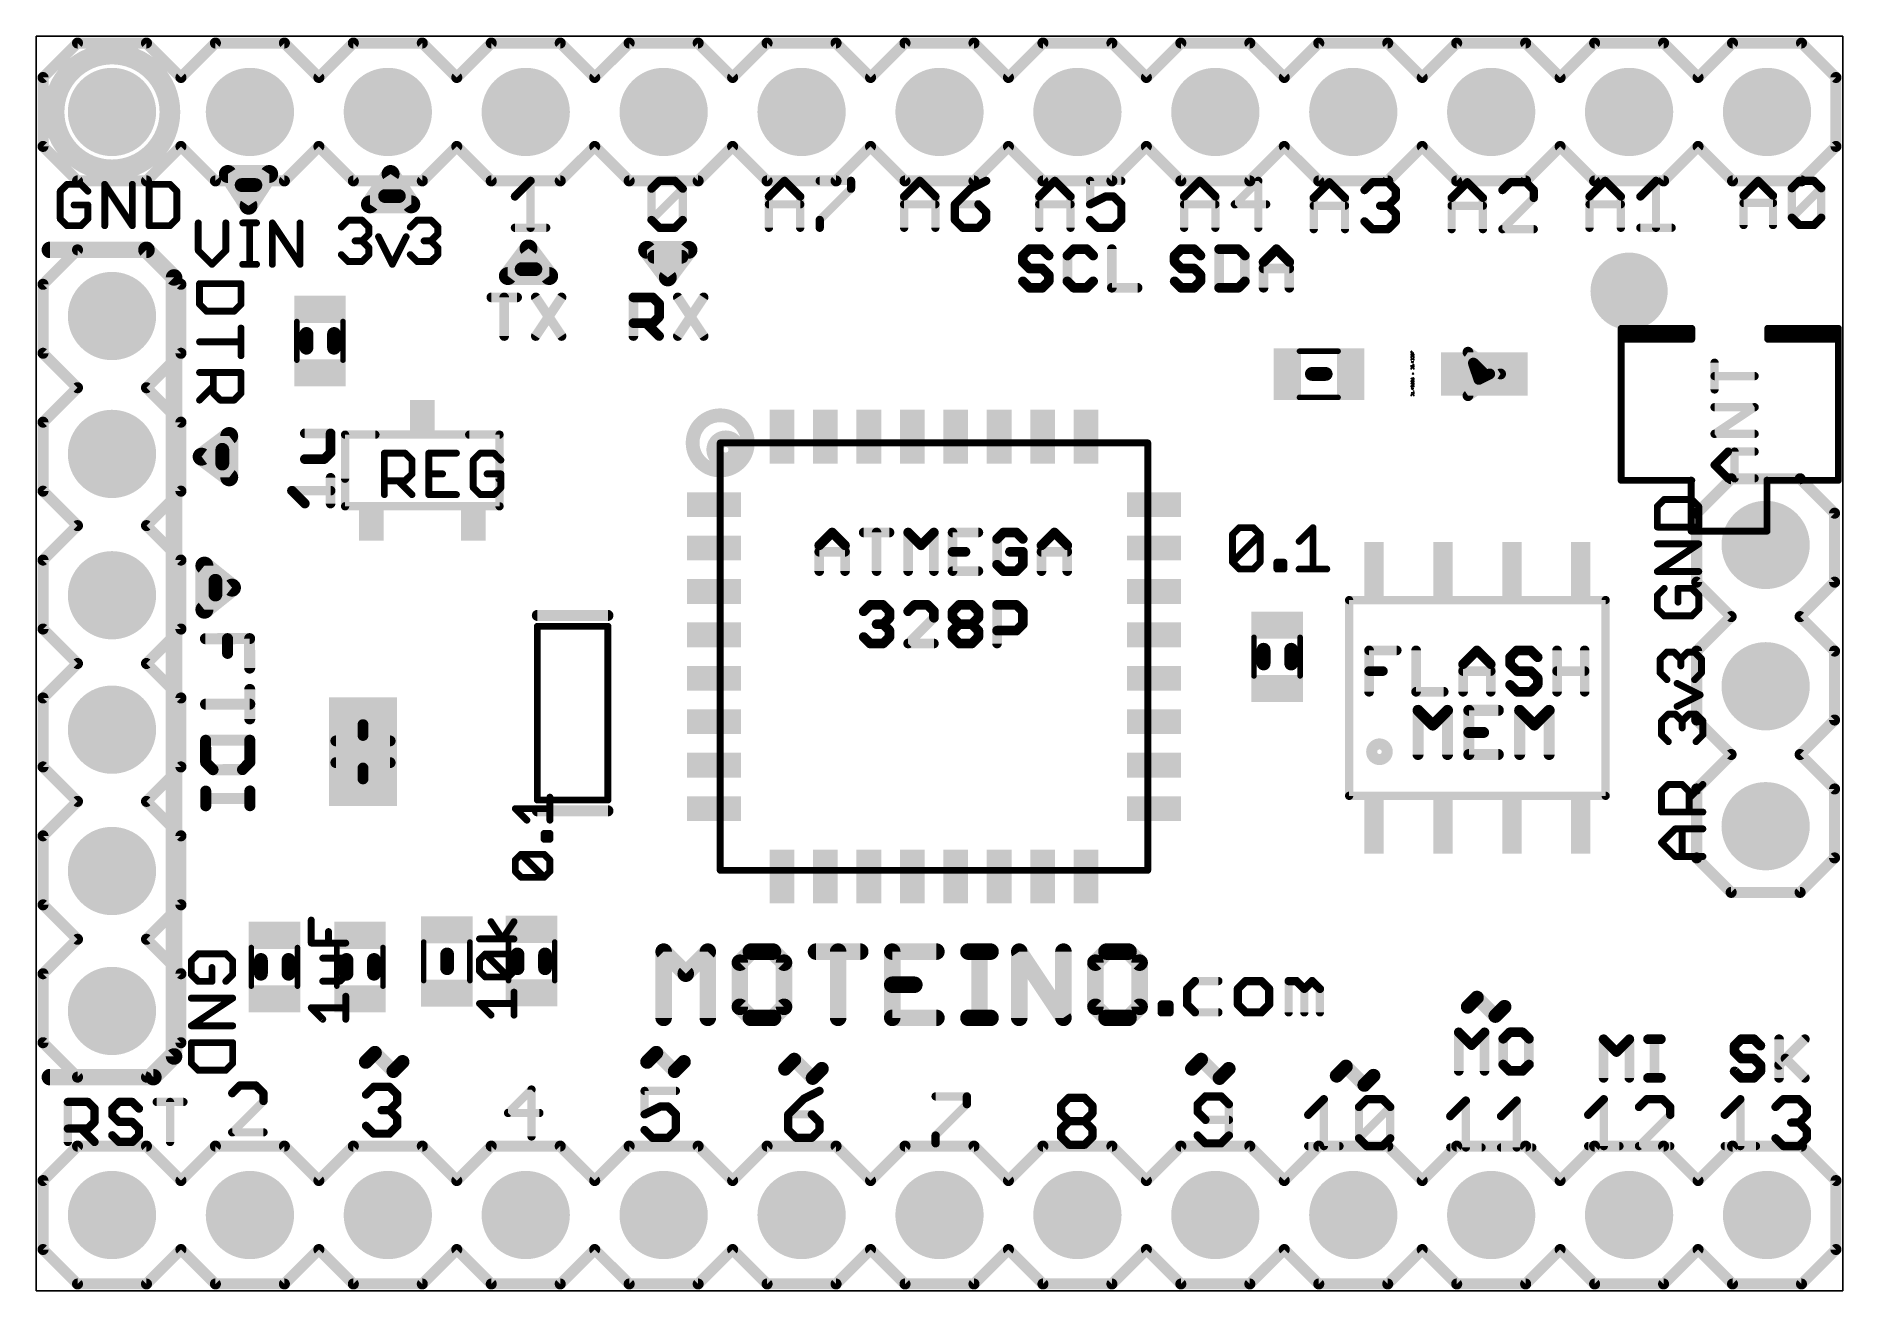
# Model space of a CAD drawing. Extents: x 0 to 33.3, y 0 to 23.1.
import ezdxf

# ---------------------------------------------------------------- set-up
doc = ezdxf.new("R2010")
doc.units = 0
for name, color, linetype in [('17', 82, 'CONTINUOUS'), ('20', 7, 'CONTINUOUS'), ('21', 7, 'CONTINUOUS'), ('51', 53, 'CONTINUOUS')]:
    doc.layers.add(name, color=color, linetype=linetype)

# ---------------------------------------------------------------- blocks, each defined once
blk = doc.blocks.new('RECT')
blk.add_solid([(-0.5, -0.5), (0.5, -0.5), (-0.5, 0.5), (0.5, 0.5)])
blk = doc.blocks.new('ROUNDP')
at = {"const_width": 0.5}
blk.add_lwpolyline([(0, -0.25, 1), (0, 0.25, 1), (0, -0.25)], format="xyb", dxfattribs=at)

msp = doc.modelspace()

# ---------------------------------------------------------------- linework, layer by layer
at = {"layer": '20'}
for p, q in [((33.274, 23.114), (0, 23.114)), ((0, 23.114), (0, 0)), ((33.274, 0), (33.274, 23.114)), ((0, 0), (33.274, 0))]:
    msp.add_line(p, q, dxfattribs=at)
at = {"layer": '21'}
for points, const_width in [([(1.397, 20.6502, 1), (1.397, 22.7838, 1), (1.397, 20.6502)], 0.381), ([(3.5306, 20.6566, 1), (3.5306, 20.4915)], 0.1651), ([(3.5997, 20.6191, 1), (3.4615, 20.5289)], 0.1651), ([(4.3617, 20.5289, 1), (4.2235, 20.6191)], 0.1651), ([(4.3617, 20.5289, 1), (4.2235, 20.6191)], 0.1651), ([(4.2926, 20.4915, 1), (4.2926, 20.6566)], 0.1651), ([(6.596, 20.6205, 1), (6.4596, 20.5275)], 0.1651), ([(6.596, 20.5275, 1), (6.4596, 20.6205)], 0.1651), ([(6.596, 20.5275, 1), (6.4596, 20.6205)], 0.1651), ([(0.4763, 20.257, 1), (0.4128, 20.257)], 0.0635), ([(0.422, 20.2795, 1), (0.467, 20.2346)], 0.0635), ([(0.5716, 20.4159, 1), (0.5716, 20.3524)], 0.0635), ([(0.5941, 20.3617, 1), (0.5492, 20.4066)], 0.0635), ([(0.8483, 20.4066, 1), (0.8034, 20.3617)], 0.0635), ([(0.8258, 20.3524, 1), (0.8258, 20.4159)], 0.0635), ([(0.9305, 20.2346, 1), (0.9754, 20.2795)], 0.0635), ([(1.2948, 20.3842, 1), (1.2313, 20.3842)], 0.0635), ([(1.2895, 20.4018, 1), (1.2367, 20.3665)], 0.0635), ([(1.8033, 20.3842, 1), (1.7398, 20.3842)], 0.0635), ([(2.1134, 20.3842, 1), (2.0499, 20.3842)], 0.0635), ([(2.0817, 20.4159, 1), (2.0817, 20.3524)], 0.0635), ([(2.4854, 20.4066, 1), (2.4405, 20.3617)], 0.0635), ([(2.463, 20.3524, 1), (2.463, 20.4159)], 0.0635), ([(2.6218, 20.257, 1), (2.5583, 20.257)], 0.0635), ([(2.5676, 20.2346, 1), (2.6125, 20.2795)], 0.0635), ([(3.7846, 20.4343, 1), (3.7846, 20.3073)], 0.127), ([(4.0386, 20.3073, 1), (4.0386, 20.4343)], 0.127), ([(9.1443, 20.4477, 1), (9.0681, 20.4477)], 0.0762), ([(9.1331, 20.4208, 1), (9.0793, 20.4747)], 0.0762), ([(11.3057, 20.3306, 1), (11.3596, 20.2767)], 0.0762), ([(11.3708, 20.3037, 1), (11.2946, 20.3037)], 0.0762), ([(11.4767, 20.4858, 1), (11.4767, 20.4096)], 0.0762), ([(11.5037, 20.4208, 1), (11.4498, 20.4747)], 0.0762), ([(11.7918, 20.4747, 1), (11.7379, 20.4208)], 0.0762), ([(11.7649, 20.4096, 1), (11.7649, 20.4858)], 0.0762), ([(11.947, 20.3037, 1), (11.8708, 20.3037)], 0.0762), ([(11.9358, 20.2767, 1), (11.882, 20.3306)], 0.0762), ([(11.882, 20.2767, 1), (11.9358, 20.3306)], 0.0762), ([(13.811, 20.4747, 1), (13.7571, 20.4208)], 0.0762), ([(13.811, 20.4208, 1), (13.7571, 20.4747)], 0.0762), ([(14.4315, 20.4858, 1), (14.4315, 20.4096)], 0.0762), ([(15.0458, 20.4477, 1), (14.9696, 20.4477)], 0.0762), ([(14.9696, 20.3037, 1), (15.0458, 20.3037)], 0.0762), ([(15.0346, 20.2767, 1), (14.9808, 20.3306)], 0.0762), ([(15.0077, 20.4096, 1), (15.0077, 20.4858)], 0.0762), ([(16.3002, 20.4747, 1), (16.2463, 20.4208)], 0.0762), ([(16.3002, 20.4208, 1), (16.2463, 20.4747)], 0.0762), ([(17.1918, 20.3378, 1), (17.2258, 20.2696)], 0.0762), ([(17.2357, 20.2767, 1), (17.1819, 20.3306)], 0.0762), ([(17.5139, 20.4137, 1), (17.4799, 20.4818)], 0.0762), ([(18.7894, 20.4747, 1), (18.7355, 20.4208)], 0.0762), ([(18.7894, 20.4208, 1), (18.7355, 20.4747)], 0.0762), ([(19.4099, 20.4858, 1), (19.4099, 20.4096)], 0.0762), ([(19.448, 20.4477, 1), (19.3718, 20.4477)], 0.0762), ([(19.9861, 20.4096, 1), (19.9861, 20.4858)], 0.0762), ([(21.4564, 20.4747, 1), (21.4025, 20.4208)], 0.0762), ([(21.4564, 20.4208, 1), (21.4025, 20.4747)], 0.0762), ([(22.5472, 20.4477, 1), (22.471, 20.4477)], 0.0762), ([(22.536, 20.4208, 1), (22.4821, 20.4747)], 0.0762), ([(23.844, 20.4493, 1), (23.7901, 20.3954)], 0.0762), ([(23.844, 20.3954, 1), (23.7901, 20.4493)], 0.0762), ([(24.4375, 20.3052, 1), (24.4914, 20.2513)], 0.0762), ([(24.6085, 20.4604, 1), (24.6085, 20.3842)], 0.0762), ([(24.6355, 20.3954, 1), (24.5816, 20.4493)], 0.0762), ([(24.9236, 20.4493, 1), (24.8697, 20.3954)], 0.0762), ([(24.8967, 20.3842, 1), (24.8967, 20.4604)], 0.0762), ([(25.0788, 20.2783, 1), (25.0026, 20.2783)], 0.0762), ([(25.0138, 20.2513, 1), (25.0676, 20.3052)], 0.0762), ([(26.384, 20.4493, 1), (26.3301, 20.3954)], 0.0762), ([(26.384, 20.3954, 1), (26.3301, 20.4493)], 0.0762), ([(26.9775, 20.3052, 1), (27.0314, 20.2513)], 0.0762), ([(27.1485, 20.4604, 1), (27.1485, 20.3842)], 0.0762), ([(27.1755, 20.3954, 1), (27.1216, 20.4493)], 0.0762), ([(27.4636, 20.4493, 1), (27.4097, 20.3954)], 0.0762), ([(27.4367, 20.3842, 1), (27.4367, 20.4604)], 0.0762), ([(27.6188, 20.2783, 1), (27.5426, 20.2783)], 0.0762), ([(27.5538, 20.2513, 1), (27.6076, 20.3052)], 0.0762), ([(28.924, 20.4747, 1), (28.8701, 20.4208)], 0.0762), ([(28.924, 20.4208, 1), (28.8701, 20.4747)], 0.0762), ([(29.8707, 20.4477, 1), (29.7945, 20.4477)], 0.0762), ([(29.8595, 20.4208, 1), (29.8057, 20.4747)], 0.0762), ([(31.7433, 20.4746, 1), (31.6894, 20.4208)], 0.0762), ([(31.7433, 20.4208, 1), (31.6894, 20.4746)], 0.0762), ([(32.372, 20.3121, 1), (32.2958, 20.3121)], 0.0762), ([(32.307, 20.3391, 1), (32.3609, 20.2852)], 0.0762), ([(32.4695, 20.4858, 1), (32.4695, 20.4096)], 0.0762), ([(32.4965, 20.4208, 1), (32.4426, 20.4746)], 0.0762), ([(32.7676, 20.4746, 1), (32.7137, 20.4208)], 0.0762), ([(32.7407, 20.4096, 1), (32.7407, 20.4858)], 0.0762), ([(32.9144, 20.3121, 1), (32.8382, 20.3121)], 0.0762), ([(32.9032, 20.2852, 1), (32.8493, 20.3391)], 0.0762), ([(32.8493, 20.2852, 1), (32.9032, 20.3391)], 0.0762), ([(0.6987, 20.0346, 1), (0.6987, 19.9711)], 0.0635), ([(0.9847, 20.0028, 1), (0.9212, 20.0028)], 0.0635), ([(0.9529, 19.9711, 1), (0.9529, 20.0346)], 0.0635), ([(3.8425, 20.0349, 1), (3.9807, 19.9447)], 0.1651), ([(3.8425, 20.0349, 1), (3.9807, 19.9447)], 0.1651), ([(3.8425, 19.9447, 1), (3.9807, 20.0349)], 0.1651), ([(6.1468, 20.0978, 1), (6.1468, 19.9326)], 0.1651), ([(6.0786, 20.0617, 1), (6.215, 19.9687)], 0.1651), ([(6.0786, 20.0617, 1), (6.215, 19.9687)], 0.1651), ([(6.4262, 20.2311, 1), (6.4262, 20.1041)], 0.127), ([(6.6802, 20.1041, 1), (6.6802, 20.2311)], 0.127), ([(6.8406, 19.9687, 1), (6.977, 20.0617)], 0.1651), ([(6.9088, 19.9326, 1), (6.9088, 20.0978)], 0.1651), ([(8.7911, 20.1866, 1), (8.845, 20.1327)], 0.0762), ([(13.469, 20.1866, 1), (13.5229, 20.1327)], 0.0762), ([(13.5341, 20.1596, 1), (13.4579, 20.1596)], 0.0762), ([(13.496, 20.0537, 1), (13.496, 19.9775)], 0.0762), ([(14.1103, 20.1596, 1), (14.0341, 20.1596)], 0.0762), ([(14.0452, 20.1327, 1), (14.0991, 20.1866)], 0.0762), ([(14.0722, 19.9775, 1), (14.0722, 20.0537)], 0.0762), ([(15.9582, 20.1866, 1), (16.0121, 20.1327)], 0.0762), ([(16.0233, 20.1596, 1), (15.9471, 20.1596)], 0.0762), ([(15.9852, 20.0537, 1), (15.9852, 19.9775)], 0.0762), ([(16.5995, 20.1596, 1), (16.5233, 20.1596)], 0.0762), ([(16.5344, 20.1327, 1), (16.5883, 20.1866)], 0.0762), ([(16.5614, 19.9775, 1), (16.5614, 20.0537)], 0.0762), ([(16.8937, 20.0425, 1), (16.9476, 19.9886)], 0.0762), ([(16.9588, 20.0156, 1), (16.8826, 20.0156)], 0.0762), ([(16.9207, 20.0537, 1), (16.9207, 19.9775)], 0.0762), ([(17.3798, 20.0425, 1), (17.3259, 19.9886)], 0.0762), ([(17.3529, 19.9775, 1), (17.3529, 20.0537)], 0.0762), ([(18.4474, 20.1866, 1), (18.5013, 20.1327)], 0.0762), ([(18.5125, 20.1596, 1), (18.4363, 20.1596)], 0.0762), ([(18.4744, 20.0537, 1), (18.4744, 19.9775)], 0.0762), ([(19.0887, 20.1596, 1), (19.0125, 20.1596)], 0.0762), ([(19.0236, 20.1327, 1), (19.0775, 20.1866)], 0.0762), ([(19.0506, 19.9775, 1), (19.0506, 20.0537)], 0.0762), ([(19.3928, 20.0496, 1), (19.4269, 19.9815)], 0.0762), ([(19.3718, 20.0156, 1), (19.448, 20.0156)], 0.0762), ([(19.698, 20.1977, 1), (19.698, 20.1215)], 0.0762), ([(19.715, 20.1255, 1), (19.681, 20.1937)], 0.0762), ([(19.869, 20.1866, 1), (19.8151, 20.1327)], 0.0762), ([(19.8421, 20.1215, 1), (19.8421, 20.1977)], 0.0762), ([(20.0242, 20.0156, 1), (19.948, 20.0156)], 0.0762), ([(19.9592, 19.9886, 1), (20.013, 20.0425)], 0.0762), ([(21.1144, 20.1866, 1), (21.1683, 20.1327)], 0.0762), ([(21.1795, 20.1596, 1), (21.1033, 20.1596)], 0.0762), ([(21.1414, 20.0537, 1), (21.1414, 19.9775)], 0.0762), ([(21.7557, 20.1596, 1), (21.6795, 20.1596)], 0.0762), ([(21.6906, 20.1327, 1), (21.7445, 20.1866)], 0.0762), ([(21.7176, 19.9775, 1), (21.7176, 20.0537)], 0.0762), ([(22.0499, 20.0425, 1), (22.1038, 19.9886)], 0.0762), ([(22.0769, 20.0537, 1), (22.0769, 19.9775)], 0.0762), ([(22.6531, 19.9775, 1), (22.6531, 20.0537)], 0.0762), ([(23.502, 20.1612, 1), (23.5559, 20.1073)], 0.0762), ([(23.5671, 20.1342, 1), (23.4909, 20.1342)], 0.0762), ([(23.529, 20.0283, 1), (23.529, 19.9521)], 0.0762), ([(24.1433, 20.1342, 1), (24.0671, 20.1342)], 0.0762), ([(24.0782, 20.1073, 1), (24.1321, 20.1612)], 0.0762), ([(24.1052, 19.9521, 1), (24.1052, 20.0283)], 0.0762), ([(24.7526, 20.0283, 1), (24.7526, 19.9521)], 0.0762), ([(24.9236, 20.0171, 1), (24.8697, 19.9632)], 0.0762), ([(24.8697, 20.0171, 1), (24.9236, 19.9632)], 0.0762), ([(24.8967, 19.9521, 1), (24.8967, 20.0283)], 0.0762), ([(25.0026, 20.1342, 1), (25.0788, 20.1342)], 0.0762), ([(25.0676, 20.1073, 1), (25.0138, 20.1612)], 0.0762), ([(26.042, 20.1612, 1), (26.0959, 20.1073)], 0.0762), ([(26.1071, 20.1342, 1), (26.0309, 20.1342)], 0.0762), ([(26.069, 20.0283, 1), (26.069, 19.9521)], 0.0762), ([(26.6833, 20.1342, 1), (26.6071, 20.1342)], 0.0762), ([(26.6182, 20.1073, 1), (26.6721, 20.1612)], 0.0762), ([(26.6452, 19.9521, 1), (26.6452, 20.0283)], 0.0762), ([(27.5426, 20.1342, 1), (27.6188, 20.1342)], 0.0762), ([(27.6076, 20.1073, 1), (27.5538, 20.1612)], 0.0762), ([(28.582, 20.1866, 1), (28.6359, 20.1327)], 0.0762), ([(28.6471, 20.1596, 1), (28.5709, 20.1596)], 0.0762), ([(28.609, 20.0537, 1), (28.609, 19.9775)], 0.0762), ([(29.2233, 20.1596, 1), (29.1471, 20.1596)], 0.0762), ([(29.1582, 20.1327, 1), (29.2121, 20.1866)], 0.0762), ([(29.1852, 19.9775, 1), (29.1852, 20.0537)], 0.0762), ([(29.5175, 20.1866, 1), (29.5714, 20.1327)], 0.0762), ([(31.4833, 20.1765, 1), (31.4071, 20.1765)], 0.0762), ([(31.4183, 20.2035, 1), (31.4721, 20.1496)], 0.0762), ([(31.4452, 20.079, 1), (31.4452, 20.0028)], 0.0762), ([(32.0256, 20.1765, 1), (31.9494, 20.1765)], 0.0762), ([(31.9606, 20.1496, 1), (32.0145, 20.2035)], 0.0762), ([(31.9875, 20.0028, 1), (31.9875, 20.079)], 0.0762), ([(0.467, 19.7711, 1), (0.422, 19.7262)], 0.0635), ([(0.4128, 19.7486, 1), (0.4763, 19.7486)], 0.0635), ([(0.5716, 19.6532, 1), (0.5716, 19.5898)], 0.0635), ([(0.5492, 19.599, 1), (0.5941, 19.644)], 0.0635), ([(0.8034, 19.644, 1), (0.8483, 19.599)], 0.0635), ([(0.8258, 19.5898, 1), (0.8258, 19.6532)], 0.0635), ([(0.9212, 19.7486, 1), (0.9847, 19.7486)], 0.0635), ([(0.9754, 19.7262, 1), (0.9305, 19.7711)], 0.0635), ([(1.2313, 19.6215, 1), (1.2948, 19.6215)], 0.0635), ([(1.7398, 19.6215, 1), (1.8033, 19.6215)], 0.0635), ([(1.7451, 19.6039, 1), (1.7979, 19.6391)], 0.0635), ([(2.0499, 19.6215, 1), (2.1134, 19.6215)], 0.0635), ([(2.0817, 19.6532, 1), (2.0817, 19.5898)], 0.0635), ([(2.4405, 19.644, 1), (2.4854, 19.599)], 0.0635), ([(2.463, 19.5898, 1), (2.463, 19.6532)], 0.0635), ([(2.5583, 19.7486, 1), (2.6218, 19.7486)], 0.0635), ([(2.6125, 19.7262, 1), (2.5676, 19.7711)], 0.0635), ([(3.0178, 19.673, 1), (2.9543, 19.673)], 0.0635), ([(3.5262, 19.673, 1), (3.4627, 19.673)], 0.0635), ([(3.8046, 19.7047, 1), (3.8046, 19.6412)], 0.0635), ([(3.9635, 19.673, 1), (3.9, 19.673)], 0.0635), ([(4.0588, 19.6412, 1), (4.0588, 19.7047)], 0.0635), ([(4.3767, 19.6906, 1), (4.3239, 19.6553)], 0.0635), ([(4.3821, 19.673, 1), (4.3186, 19.673)], 0.0635), ([(4.8905, 19.673, 1), (4.827, 19.673)], 0.0635), ([(5.5979, 19.6191, 1), (5.6428, 19.5742)], 0.0635), ([(5.7474, 19.7555, 1), (5.7474, 19.692)], 0.0635), ([(5.7699, 19.7013, 1), (5.725, 19.7462)], 0.0635), ([(6.0241, 19.7462, 1), (5.9792, 19.7013)], 0.0635), ([(6.0016, 19.692, 1), (6.0016, 19.7555)], 0.0635), ([(6.1605, 19.5966, 1), (6.097, 19.5966)], 0.0635), ([(6.1063, 19.5742, 1), (6.1512, 19.6191)], 0.0635), ([(6.8679, 19.6191, 1), (6.9128, 19.5742)], 0.0635), ([(7.0174, 19.7555, 1), (7.0174, 19.692)], 0.0635), ([(7.0399, 19.7013, 1), (6.995, 19.7462)], 0.0635), ([(7.2941, 19.7462, 1), (7.2492, 19.7013)], 0.0635), ([(7.2716, 19.692, 1), (7.2716, 19.7555)], 0.0635), ([(7.4305, 19.5966, 1), (7.367, 19.5966)], 0.0635), ([(7.3763, 19.5742, 1), (7.4212, 19.6191)], 0.0635), ([(8.8181, 19.6215, 1), (8.8181, 19.5453)], 0.0762), ([(9.3943, 19.5453, 1), (9.3943, 19.6215)], 0.0762), ([(11.3596, 19.7544, 1), (11.3057, 19.7005)], 0.0762), ([(11.3057, 19.7544, 1), (11.3596, 19.7005)], 0.0762), ([(11.2946, 19.7275, 1), (11.3708, 19.7275)], 0.0762), ([(11.4767, 19.6215, 1), (11.4767, 19.5453)], 0.0762), ([(11.4498, 19.5565, 1), (11.5037, 19.6103)], 0.0762), ([(11.7379, 19.6103, 1), (11.7918, 19.5565)], 0.0762), ([(11.7649, 19.5453, 1), (11.7649, 19.6215)], 0.0762), ([(11.8708, 19.7275, 1), (11.947, 19.7275)], 0.0762), ([(11.9358, 19.7005, 1), (11.882, 19.7544)], 0.0762), ([(14.4045, 19.7544, 1), (14.4584, 19.7005)], 0.0762), ([(14.4696, 19.7275, 1), (14.3934, 19.7275)], 0.0762), ([(16.9476, 19.7544, 1), (16.8937, 19.7005)], 0.0762), ([(16.8826, 19.7275, 1), (16.9588, 19.7275)], 0.0762), ([(17.0647, 19.6215, 1), (17.0647, 19.5453)], 0.0762), ([(17.0378, 19.5565, 1), (17.0917, 19.6103)], 0.0762), ([(17.3259, 19.6103, 1), (17.3798, 19.5565)], 0.0762), ([(17.3529, 19.5453, 1), (17.3529, 19.6215)], 0.0762), ([(17.535, 19.8715, 1), (17.4588, 19.8715)], 0.0762), ([(17.4588, 19.7275, 1), (17.535, 19.7275)], 0.0762), ([(17.47, 19.8446, 1), (17.5238, 19.8985)], 0.0762), ([(17.5238, 19.7005, 1), (17.47, 19.7544)], 0.0762), ([(19.4368, 19.7544, 1), (19.3829, 19.7005)], 0.0762), ([(19.5539, 19.6215, 1), (19.5539, 19.5453)], 0.0762), ([(19.527, 19.5565, 1), (19.5809, 19.6103)], 0.0762), ([(19.8151, 19.6103, 1), (19.869, 19.5565)], 0.0762), ([(19.8421, 19.5453, 1), (19.8421, 19.6215)], 0.0762), ([(19.948, 19.7275, 1), (20.0242, 19.7275)], 0.0762), ([(20.013, 19.7005, 1), (19.9592, 19.7544)], 0.0762), ([(24.4914, 19.729, 1), (24.4375, 19.6751)], 0.0762), ([(24.6085, 19.5961, 1), (24.6085, 19.5199)], 0.0762), ([(24.8967, 19.5199, 1), (24.8967, 19.5961)], 0.0762), ([(25.0788, 19.8461, 1), (25.0026, 19.8461)], 0.0762), ([(25.0026, 19.7021, 1), (25.0788, 19.7021)], 0.0762), ([(25.0138, 19.8192, 1), (25.0676, 19.8731)], 0.0762), ([(25.0676, 19.6751, 1), (25.0138, 19.729)], 0.0762), ([(27.0045, 19.5961, 1), (27.0045, 19.5199)], 0.0762), ([(27.5807, 19.5199, 1), (27.5807, 19.5961)], 0.0762), ([(29.5445, 19.6215, 1), (29.5445, 19.5453)], 0.0762), ([(30.1207, 19.5453, 1), (30.1207, 19.6215)], 0.0762), ([(31.4071, 19.6342, 1), (31.4833, 19.6342)], 0.0762), ([(31.9494, 19.6342, 1), (32.0256, 19.6342)], 0.0762), ([(32.3609, 19.7967, 1), (32.307, 19.7428)], 0.0762), ([(32.307, 19.7967, 1), (32.3609, 19.7428)], 0.0762), ([(32.2958, 19.7698, 1), (32.372, 19.7698)], 0.0762), ([(32.4695, 19.6723, 1), (32.4695, 19.5961)], 0.0762), ([(32.4426, 19.6073, 1), (32.4965, 19.6611)], 0.0762), ([(32.7137, 19.6611, 1), (32.7676, 19.6073)], 0.0762), ([(32.7407, 19.5961, 1), (32.7407, 19.6723)], 0.0762), ([(32.8382, 19.7698, 1), (32.9144, 19.7698)], 0.0762), ([(32.9032, 19.7428, 1), (32.8493, 19.7967)], 0.0762), ([(0.254, 19.2532, 1), (0.254, 19.1008)], 0.1524), ([(2.0859, 19.2309, 1), (1.9781, 19.1231)], 0.1524), ([(2.032, 19.1008, 1), (2.032, 19.2532)], 0.1524), ([(5.8745, 19.3742, 1), (5.8745, 19.3107)], 0.0635), ([(6.0241, 19.3649, 1), (5.9792, 19.32)], 0.0635), ([(5.9792, 19.3649, 1), (6.0241, 19.32)], 0.0635), ([(6.0016, 19.3107, 1), (6.0016, 19.3742)], 0.0635), ([(6.097, 19.4695, 1), (6.1605, 19.4695)], 0.0635), ([(6.1512, 19.4471, 1), (6.1063, 19.492)], 0.0635), ([(6.3345, 19.4329, 1), (6.2777, 19.4045)], 0.0635), ([(6.843, 19.4045, 1), (6.7862, 19.4329)], 0.0635), ([(7.1445, 19.3742, 1), (7.1445, 19.3107)], 0.0635), ([(7.2941, 19.3649, 1), (7.2492, 19.32)], 0.0635), ([(7.2492, 19.3649, 1), (7.2941, 19.32)], 0.0635), ([(7.2716, 19.3107, 1), (7.2716, 19.3742)], 0.0635), ([(7.367, 19.4695, 1), (7.4305, 19.4695)], 0.0635), ([(7.4212, 19.4471, 1), (7.3763, 19.492)], 0.0635), ([(9.1338, 19.2519, 1), (9.0018, 19.1529)], 0.1651), ([(9.1338, 19.1529, 1), (9.0018, 19.2519)], 0.1651), ([(9.1338, 19.1529, 1), (9.0018, 19.2519)], 0.1651), ([(9.0681, 19.5834, 1), (9.1443, 19.5834)], 0.0762), ([(11.2522, 19.2596, 1), (11.2522, 19.0944)], 0.1651), ([(11.3182, 19.2265, 1), (11.1862, 19.1275)], 0.1651), ([(12.0802, 19.1275, 1), (11.9482, 19.2265)], 0.1651), ([(12.0802, 19.1275, 1), (11.9482, 19.2265)], 0.1651), ([(12.0142, 19.0944, 1), (12.0142, 19.2596)], 0.1651), ([(13.4579, 19.5834, 1), (13.5341, 19.5834)], 0.0762), ([(14.0341, 19.5834, 1), (14.1103, 19.5834)], 0.0762), ([(14.3934, 19.5834, 1), (14.4696, 19.5834)], 0.0762), ([(15.9471, 19.5834, 1), (16.0233, 19.5834)], 0.0762), ([(16.5233, 19.5834, 1), (16.5995, 19.5834)], 0.0762), ([(18.4363, 19.5834, 1), (18.5125, 19.5834)], 0.0762), ([(19.0125, 19.5834, 1), (19.0887, 19.5834)], 0.0762), ([(21.1033, 19.5834, 1), (21.1795, 19.5834)], 0.0762), ([(21.6795, 19.5834, 1), (21.7557, 19.5834)], 0.0762), ([(22.471, 19.5834, 1), (22.5472, 19.5834)], 0.0762), ([(23.4909, 19.558, 1), (23.5671, 19.558)], 0.0762), ([(24.0671, 19.558, 1), (24.1433, 19.558)], 0.0762), ([(24.5816, 19.5311, 1), (24.6355, 19.5849)], 0.0762), ([(24.8697, 19.5849, 1), (24.9236, 19.5311)], 0.0762), ([(26.0309, 19.558, 1), (26.1071, 19.558)], 0.0762), ([(26.6071, 19.558, 1), (26.6833, 19.558)], 0.0762), ([(26.9775, 19.5849, 1), (27.0314, 19.5311)], 0.0762), ([(28.5709, 19.5834, 1), (28.6471, 19.5834)], 0.0762), ([(29.1471, 19.5834, 1), (29.2233, 19.5834)], 0.0762), ([(29.7945, 19.5834, 1), (29.8707, 19.5834)], 0.0762), ([(2.9543, 19.1645, 1), (3.0178, 19.1645)], 0.0635), ([(3.0085, 19.187, 1), (2.9636, 19.1421)], 0.0635), ([(3.4627, 19.1645, 1), (3.5262, 19.1645)], 0.0635), ([(3.5169, 19.1421, 1), (3.472, 19.187)], 0.0635), ([(3.8046, 18.942, 1), (3.8046, 18.8786)], 0.0635), ([(4.0588, 18.8786, 1), (4.0588, 18.942)], 0.0635), ([(5.6428, 19.1107, 1), (5.5979, 19.0658)], 0.0635), ([(5.7474, 18.9929, 1), (5.7474, 18.9294)], 0.0635), ([(5.725, 18.9386, 1), (5.7699, 18.9836)], 0.0635), ([(5.9792, 18.9836, 1), (6.0241, 18.9386)], 0.0635), ([(6.0016, 18.9294, 1), (6.0016, 18.9929)], 0.0635), ([(6.1605, 19.2153, 1), (6.097, 19.2153)], 0.0635), ([(6.097, 19.0882, 1), (6.1605, 19.0882)], 0.0635), ([(6.1512, 19.0658, 1), (6.1063, 19.1107)], 0.0635), ([(6.1063, 19.1929, 1), (6.1512, 19.2378)], 0.0635), ([(6.9128, 19.1107, 1), (6.8679, 19.0658)], 0.0635), ([(7.0174, 18.9929, 1), (7.0174, 18.9294)], 0.0635), ([(6.995, 18.9386, 1), (7.0399, 18.9836)], 0.0635), ([(7.2492, 18.9836, 1), (7.2941, 18.9386)], 0.0635), ([(7.2716, 18.9294, 1), (7.2716, 18.9929)], 0.0635), ([(7.4305, 19.2153, 1), (7.367, 19.2153)], 0.0635), ([(7.367, 19.0882, 1), (7.4305, 19.0882)], 0.0635), ([(7.3763, 19.1929, 1), (7.4212, 19.2378)], 0.0635), ([(7.4212, 19.0658, 1), (7.3763, 19.1107)], 0.0635), ([(11.3792, 19.1135, 1), (11.3792, 18.9865)], 0.127), ([(11.8872, 18.9865, 1), (11.8872, 19.1135)], 0.127), ([(18.2182, 19.0717, 1), (18.1292, 19.0717)], 0.0889), ([(18.1292, 18.953, 1), (18.2182, 18.953)], 0.0889), ([(18.1423, 19.1031, 1), (18.2051, 19.0402)], 0.0889), ([(18.2051, 18.9845, 1), (18.1423, 18.9216)], 0.0889), ([(18.2923, 19.2348, 1), (18.2923, 19.1459)], 0.0889), ([(18.3238, 19.1589, 1), (18.2609, 19.2217)], 0.0889), ([(18.561, 19.2217, 1), (18.4982, 19.1589)], 0.0889), ([(18.5296, 19.1459, 1), (18.5296, 19.2348)], 0.0889), ([(18.6168, 19.0402, 1), (18.6797, 19.1031)], 0.0889), ([(19.0367, 19.0717, 1), (18.9478, 19.0717)], 0.0889), ([(18.9608, 19.1031, 1), (19.0237, 19.0402)], 0.0889), ([(19.1109, 19.2348, 1), (19.1109, 19.1459)], 0.0889), ([(19.1423, 19.1589, 1), (19.0795, 19.2217)], 0.0889), ([(19.3796, 19.2217, 1), (19.3168, 19.1589)], 0.0889), ([(19.3482, 19.1459, 1), (19.3482, 19.2348)], 0.0889), ([(19.4354, 19.0402, 1), (19.4982, 19.1031)], 0.0889), ([(19.8553, 19.1903, 1), (19.7664, 19.1903)], 0.0889), ([(21.0122, 19.0717, 1), (20.9232, 19.0717)], 0.0889), ([(20.9363, 19.1031, 1), (20.9991, 19.0402)], 0.0889), ([(20.9991, 18.9845, 1), (20.9363, 18.9216)], 0.0889), ([(20.9232, 18.953, 1), (21.0122, 18.953)], 0.0889), ([(21.0863, 19.2348, 1), (21.0863, 19.1459)], 0.0889), ([(21.1178, 19.1589, 1), (21.0549, 19.2217)], 0.0889), ([(21.355, 19.2217, 1), (21.2922, 19.1589)], 0.0889), ([(21.3236, 19.1459, 1), (21.3236, 19.2348)], 0.0889), ([(21.4108, 19.0402, 1), (21.4737, 19.1031)], 0.0889), ([(21.7863, 19.2348, 1), (21.7863, 19.1459)], 0.0889), ([(21.8307, 19.1903, 1), (21.7418, 19.1903)], 0.0889), ([(22.1736, 19.2217, 1), (22.1108, 19.1589)], 0.0889), ([(22.1422, 19.1459, 1), (22.1422, 19.2348)], 0.0889), ([(22.3053, 19.0717, 1), (22.2164, 19.0717)], 0.0889), ([(22.2294, 19.0402, 1), (22.2922, 19.1031)], 0.0889), ([(22.5734, 18.9845, 1), (22.6363, 18.9216)], 0.0889), ([(22.6493, 18.953, 1), (22.5604, 18.953)], 0.0889), ([(22.8736, 19.2217, 1), (22.8107, 19.1589)], 0.0889), ([(22.8736, 19.1589, 1), (22.8107, 19.2217)], 0.0889), ([(23.1238, 18.953, 1), (23.0349, 18.953)], 0.0889), ([(23.048, 18.9216, 1), (23.1108, 18.9845)], 0.0889), ([(2.6162, 18.669, 1), (2.4638, 18.669)], 0.1524), ([(2.4861, 18.6151, 1), (2.5939, 18.7229)], 0.1524), ([(3.2178, 18.9328, 1), (3.2627, 18.8878)], 0.0635), ([(3.2178, 18.8878, 1), (3.2627, 18.9328)], 0.0635), ([(3.9, 18.9103, 1), (3.9635, 18.9103)], 0.0635), ([(4.3186, 18.9103, 1), (4.3821, 18.9103)], 0.0635), ([(4.827, 18.9103, 1), (4.8905, 18.9103)], 0.0635), ([(4.8323, 18.8927, 1), (4.8852, 18.9279)], 0.0635), ([(6.5319, 18.9245, 1), (6.5887, 18.8961)], 0.0635), ([(6.5319, 18.8961, 1), (6.5887, 18.9245)], 0.0635), ([(8.6868, 18.777, 1), (8.6868, 18.6119)], 0.1651), ([(8.6208, 18.7439, 1), (8.7528, 18.6449)], 0.1651), ([(8.6208, 18.7439, 1), (8.7528, 18.6449)], 0.1651), ([(8.9408, 18.8849, 1), (8.9408, 18.7579)], 0.127), ([(9.1948, 18.7579, 1), (9.1948, 18.8849)], 0.127), ([(9.3828, 18.6449, 1), (9.5148, 18.7439)], 0.1651), ([(9.4488, 18.6119, 1), (9.4488, 18.777)], 0.1651), ([(11.5672, 18.7185, 1), (11.6992, 18.6195)], 0.1651), ([(11.5672, 18.7185, 1), (11.6992, 18.6195)], 0.1651), ([(11.5672, 18.6195, 1), (11.6992, 18.7185)], 0.1651), ([(18.2051, 18.6286, 1), (18.1423, 18.5657)], 0.0889), ([(18.2923, 18.8789, 1), (18.2923, 18.79)], 0.0889), ([(18.2609, 18.803, 1), (18.3238, 18.8658)], 0.0889), ([(18.561, 18.8658, 1), (18.4982, 18.803)], 0.0889), ([(18.5296, 18.79, 1), (18.5296, 18.8789)], 0.0889), ([(18.6927, 18.7158, 1), (18.6038, 18.7158)], 0.0889), ([(18.6038, 18.5971, 1), (18.6927, 18.5971)], 0.0889), ([(18.6168, 18.6843, 1), (18.6797, 18.7472)], 0.0889), ([(18.6797, 18.5657, 1), (18.6168, 18.6286)], 0.0889), ([(19.0237, 18.6286, 1), (18.9608, 18.5657)], 0.0889), ([(18.9478, 18.5971, 1), (19.0367, 18.5971)], 0.0889), ([(19.4982, 18.5657, 1), (19.4354, 18.6286)], 0.0889), ([(20.9991, 18.6286, 1), (20.9363, 18.5657)], 0.0889), ([(21.0863, 18.8789, 1), (21.0863, 18.79)], 0.0889), ([(21.0549, 18.803, 1), (21.1178, 18.8658)], 0.0889), ([(21.355, 18.8658, 1), (21.2922, 18.803)], 0.0889), ([(21.3236, 18.79, 1), (21.3236, 18.8789)], 0.0889), ([(21.4867, 18.7158, 1), (21.3978, 18.7158)], 0.0889), ([(21.3978, 18.5971, 1), (21.4867, 18.5971)], 0.0889), ([(21.4108, 18.6843, 1), (21.4737, 18.7472)], 0.0889), ([(21.4737, 18.5657, 1), (21.4108, 18.6286)], 0.0889), ([(22.2164, 18.5971, 1), (22.3053, 18.5971)], 0.0889), ([(22.2922, 18.5657, 1), (22.2294, 18.6286)], 0.0889), ([(22.6049, 18.8789, 1), (22.6049, 18.79)], 0.0889), ([(23.0794, 18.79, 1), (23.0794, 18.8789)], 0.0889), ([(3.0417, 18.5547, 1), (2.9781, 18.5547)], 0.0635), ([(3.0099, 18.5864, 1), (3.0099, 18.523)], 0.0635), ([(3.8043, 18.5547, 1), (3.7408, 18.5547)], 0.0635), ([(3.7726, 18.523, 1), (3.7726, 18.5864)], 0.0635), ([(8.3831, 18.3458, 1), (8.3831, 18.2569)], 0.0889), ([(8.6649, 18.3013, 1), (8.576, 18.3013)], 0.0889), ([(8.8577, 18.2569, 1), (8.8577, 18.3458)], 0.0889), ([(9.2387, 18.326, 1), (9.1647, 18.2766)], 0.0889), ([(9.7132, 18.2766, 1), (9.6393, 18.326)], 0.0889), ([(10.9993, 18.3458, 1), (10.9993, 18.2569)], 0.0889), ([(11.0438, 18.3013, 1), (10.9549, 18.3013)], 0.0889), ([(11.3867, 18.3327, 1), (11.3238, 18.2699)], 0.0889), ([(11.3552, 18.2569, 1), (11.3552, 18.3458)], 0.0889), ([(11.8549, 18.326, 1), (11.7809, 18.2766)], 0.0889), ([(12.3294, 18.2766, 1), (12.2555, 18.326)], 0.0889), ([(18.2923, 18.523, 1), (18.2923, 18.434)], 0.0889), ([(18.2609, 18.4471, 1), (18.3238, 18.5099)], 0.0889), ([(18.4982, 18.5099, 1), (18.561, 18.4471)], 0.0889), ([(18.5296, 18.434, 1), (18.5296, 18.523)], 0.0889), ([(19.1109, 18.523, 1), (19.1109, 18.434)], 0.0889), ([(19.0795, 18.4471, 1), (19.1423, 18.5099)], 0.0889), ([(19.3168, 18.5099, 1), (19.3796, 18.4471)], 0.0889), ([(19.3482, 18.434, 1), (19.3482, 18.523)], 0.0889), ([(19.8109, 18.523, 1), (19.8109, 18.434)], 0.0889), ([(19.7664, 18.4785, 1), (19.8553, 18.4785)], 0.0889), ([(20.2854, 18.434, 1), (20.2854, 18.523)], 0.0889), ([(21.0863, 18.523, 1), (21.0863, 18.434)], 0.0889), ([(21.0549, 18.4471, 1), (21.1178, 18.5099)], 0.0889), ([(21.2922, 18.5099, 1), (21.355, 18.4471)], 0.0889), ([(21.3236, 18.434, 1), (21.3236, 18.523)], 0.0889), ([(21.7863, 18.523, 1), (21.7863, 18.434)], 0.0889), ([(21.7418, 18.4785, 1), (21.8307, 18.4785)], 0.0889), ([(22.1108, 18.5099, 1), (22.1736, 18.4471)], 0.0889), ([(22.1422, 18.434, 1), (22.1422, 18.523)], 0.0889), ([(22.5604, 18.4785, 1), (22.6493, 18.4785)], 0.0889), ([(23.0349, 18.4785, 1), (23.1238, 18.4785)], 0.0889), ([(2.9781, 18.1734, 1), (3.0417, 18.1734)], 0.0635), ([(3.0324, 18.1958, 1), (2.9874, 18.1509)], 0.0635), ([(3.137, 18.078, 1), (3.137, 18.0145)], 0.0635), ([(3.1146, 18.0238, 1), (3.1595, 18.0687)], 0.0635), ([(3.623, 18.0687, 1), (3.6679, 18.0238)], 0.0635), ([(3.6454, 18.0145, 1), (3.6454, 18.078)], 0.0635), ([(3.7408, 18.1734, 1), (3.8043, 18.1734)], 0.0635), ([(3.795, 18.1509, 1), (3.7501, 18.1958)], 0.0635), ([(11.5183, 18.1827, 1), (11.4294, 18.1827)], 0.0889), ([(11.4294, 17.9454, 1), (11.5183, 17.9454)], 0.0889), ([(11.4425, 18.1512, 1), (11.5053, 18.2141)], 0.0889), ([(11.5053, 17.914, 1), (11.4425, 17.9768)], 0.0889), ([(3.8043, 17.7361, 1), (3.7408, 17.7361)], 0.0635), ([(5.0419, 17.6276, 1), (4.9149, 17.6276)], 0.127), ([(5.5499, 17.6276, 1), (5.4229, 17.6276)], 0.127), ([(9.1647, 17.6142, 1), (9.2387, 17.5648)], 0.0889), ([(9.6393, 17.5648, 1), (9.7132, 17.6142)], 0.0889), ([(10.9993, 17.8712, 1), (10.9993, 17.7823)], 0.0889), ([(11.268, 17.8582, 1), (11.2052, 17.7953)], 0.0889), ([(11.3238, 17.8582, 1), (11.3867, 17.7953)], 0.0889), ([(11.3552, 17.7823, 1), (11.3552, 17.8712)], 0.0889), ([(11.4425, 17.5581, 1), (11.5053, 17.6209)], 0.0889), ([(11.7809, 17.6142, 1), (11.8549, 17.5648)], 0.0889), ([(12.2555, 17.5648, 1), (12.3294, 17.6142)], 0.0889), ([(3.0099, 17.5137, 1), (3.0099, 17.4502)], 0.0635), ([(3.7726, 17.4502, 1), (3.7726, 17.5137)], 0.0635), ([(4.9149, 17.3736, 1), (5.0419, 17.3736)], 0.127), ([(5.4229, 17.3736, 1), (5.5499, 17.3736)], 0.127), ([(8.576, 17.5895, 1), (8.6649, 17.5895)], 0.0889), ([(10.9549, 17.5895, 1), (11.0438, 17.5895)], 0.0889), ([(26.3977, 17.3326, 1), (26.3423, 17.2494)], 0.1), ([(26.42, 17.291, 1), (26.32, 17.291)], 0.1), ([(3.0099, 16.9493, 1), (3.0099, 16.8858)], 0.0635), ([(3.2959, 16.9175, 1), (3.2324, 16.9175)], 0.0635), ([(3.7408, 17.2277, 1), (3.8043, 17.2277)], 0.0635), ([(3.8043, 16.9175, 1), (3.7408, 16.9175)], 0.0635), ([(3.7726, 16.8858, 1), (3.7726, 16.9493)], 0.0635), ([(23.495, 16.9545, 1), (23.495, 16.8275)], 0.127), ([(23.749, 16.8275, 1), (23.749, 16.9545)], 0.127), ([(26.5054, 17.1264, 1), (26.4346, 17.0556)], 0.1), ([(26.5174, 17.1068, 1), (26.4226, 17.0752)], 0.1), ([(26.71, 16.861, 1), (26.63, 16.921)], 0.1), ([(26.6346, 16.8556, 1), (26.7054, 16.9264)], 0.1), ([(26.7924, 16.8463, 1), (26.7476, 16.9357)], 0.1), ([(26.9977, 16.8494, 1), (26.9423, 16.9326)], 0.1), ([(26.9423, 16.8494, 1), (26.9977, 16.9326)], 0.1), ([(30.9493, 17.0973, 1), (30.8731, 17.0973)], 0.0762), ([(3.2866, 16.6409, 1), (3.2417, 16.6858)], 0.0635), ([(26.5476, 16.8357, 1), (26.5924, 16.7463)], 0.1), ([(26.5226, 16.7752, 1), (26.6174, 16.8068)], 0.1), ([(30.9112, 16.8897, 1), (30.9112, 16.8135)], 0.0762), ([(30.8731, 16.6058, 1), (30.9493, 16.6058)], 0.0762), ([(31.6484, 16.8135, 1), (31.6484, 16.8897)], 0.0762), ([(2.9874, 16.4316, 1), (3.0324, 16.3867)], 0.0635), ([(3.2324, 16.5362, 1), (3.2959, 16.5362)], 0.0635), ([(3.2866, 16.5587, 1), (3.2417, 16.5138)], 0.0635), ([(3.3912, 16.4409, 1), (3.3912, 16.3774)], 0.0635), ([(3.3688, 16.3867, 1), (3.4137, 16.4316)], 0.0635), ([(3.623, 16.4316, 1), (3.6679, 16.3867)], 0.0635), ([(3.6454, 16.3774, 1), (3.6454, 16.4409)], 0.0635), ([(3.7408, 16.5362, 1), (3.8043, 16.5362)], 0.0635), ([(3.795, 16.5138, 1), (3.7501, 16.5587)], 0.0635), ([(26.3423, 16.5326, 1), (26.3977, 16.4494)], 0.1), ([(26.33, 16.521, 1), (26.41, 16.461)], 0.1), ([(26.32, 16.491, 1), (26.42, 16.491)], 0.1), ([(30.9112, 16.3168, 1), (30.9112, 16.2406)], 0.0762), ([(31.6695, 16.247, 1), (31.6273, 16.3104)], 0.0762), ([(31.6484, 16.2406, 1), (31.6484, 16.3168)], 0.0762), ([(3.6385, 15.748, 1), (3.4735, 15.748)], 0.1651), ([(3.6055, 15.682, 1), (3.5065, 15.814)], 0.1651), ([(5.7281, 15.773, 1), (5.6519, 15.773)], 0.0762), ([(5.69, 15.8111, 1), (5.69, 15.7349)], 0.0762), ([(6.248, 15.7349, 1), (6.248, 15.8111)], 0.0762), ([(7.976, 15.8111, 1), (7.976, 15.7349)], 0.0762), ([(8.5721, 15.773, 1), (8.4959, 15.773)], 0.0762), ([(8.534, 15.7349, 1), (8.534, 15.8111)], 0.0762), ([(12.7, 15.3416, 1), (12.7, 15.6464, 1), (12.7, 15.3416)], 0.4064), ([(30.89, 15.8189, 1), (30.9323, 15.7555)], 0.0762), ([(30.9112, 15.8253, 1), (30.9112, 15.7491)], 0.0762), ([(31.6484, 15.7491, 1), (31.6484, 15.8253)], 0.0762), ([(3.0975, 15.433, 1), (2.9985, 15.301)], 0.1651), ([(3.0975, 15.433, 1), (2.9985, 15.301)], 0.1651), ([(2.9985, 15.433, 1), (3.0975, 15.301)], 0.1651), ([(3.4925, 15.494, 1), (3.3655, 15.494)], 0.127), ([(31.1569, 15.4982, 1), (31.1569, 15.422)], 0.0762), ([(31.1839, 15.4332, 1), (31.13, 15.4871)], 0.0762), ([(31.3179, 15.4601, 1), (31.2417, 15.4601)], 0.0762), ([(31.6484, 15.422, 1), (31.6484, 15.4982)], 0.0762), ([(3.3655, 15.24, 1), (3.4925, 15.24)], 0.127), ([(3.4735, 14.986, 1), (3.6385, 14.986)], 0.1651), ([(3.5065, 14.92, 1), (3.6055, 15.052)], 0.1651), ([(3.5065, 14.92, 1), (3.6055, 15.052)], 0.1651), ([(5.6519, 14.961, 1), (5.7281, 14.961)], 0.0762), ([(8.4959, 14.961, 1), (8.5721, 14.961)], 0.0762), ([(30.9381, 15.2413, 1), (30.8842, 15.1875)], 0.0762), ([(30.8842, 15.2413, 1), (30.9381, 15.1875)], 0.0762), ([(31.1569, 15.0068, 1), (31.1569, 14.9306)], 0.0762), ([(31.13, 14.9417, 1), (31.1839, 14.9956)], 0.0762), ([(31.2417, 14.9687, 1), (31.3179, 14.9687)], 0.0762), ([(31.6484, 14.9306, 1), (31.6484, 15.0068)], 0.0762), ([(29.9842, 14.6106, 1), (29.9842, 14.5471)], 0.0635), ([(30.0066, 14.5564, 1), (29.9617, 14.6013)], 0.0635), ([(30.515, 14.6013, 1), (30.4701, 14.5564)], 0.0635), ([(30.4926, 14.5471, 1), (30.4926, 14.6106)], 0.0635), ([(29.8888, 14.4518, 1), (29.8253, 14.4518)], 0.0635), ([(29.8346, 14.4742, 1), (29.8795, 14.4293)], 0.0635), ([(30.6515, 14.4518, 1), (30.588, 14.4518)], 0.0635), ([(30.5972, 14.4293, 1), (30.6422, 14.4742)], 0.0635), ([(14.6913, 14.002, 1), (14.6284, 13.9392)], 0.0889), ([(14.6913, 13.9392, 1), (14.6284, 14.002)], 0.0889), ([(15.2411, 14.0151, 1), (15.2411, 13.9262)], 0.0889), ([(15.5229, 13.9706, 1), (15.434, 13.9706)], 0.0889), ([(15.7157, 13.9262, 1), (15.7157, 14.0151)], 0.0889), ([(16.0911, 14.002, 1), (16.0283, 13.9392)], 0.0889), ([(16.1042, 13.9706, 1), (16.0153, 13.9706)], 0.0889), ([(16.5787, 13.9706, 1), (16.4898, 13.9706)], 0.0889), ([(16.5657, 13.9392, 1), (16.5028, 14.002)], 0.0889), ([(16.8783, 14.0151, 1), (16.8783, 13.9262)], 0.0889), ([(16.9227, 13.9706, 1), (16.8338, 13.9706)], 0.0889), ([(17.3528, 13.9262, 1), (17.3528, 14.0151)], 0.0889), ([(17.8155, 14.0151, 1), (17.8155, 13.9262)], 0.0889), ([(17.8469, 13.9392, 1), (17.7841, 14.002)], 0.0889), ([(18.0842, 14.002, 1), (18.0213, 13.9392)], 0.0889), ([(18.0528, 13.9262, 1), (18.0528, 14.0151)], 0.0889), ([(18.7842, 14.002, 1), (18.7213, 13.9392)], 0.0889), ([(18.7842, 13.9392, 1), (18.7213, 14.002)], 0.0889), ([(29.8253, 14.0705, 1), (29.8888, 14.0705)], 0.0635), ([(29.8571, 14.1022, 1), (29.8571, 14.0387)], 0.0635), ([(30.588, 14.0705, 1), (30.6515, 14.0705)], 0.0635), ([(30.6197, 14.0387, 1), (30.6197, 14.1022)], 0.0635), ([(14.3911, 13.7648, 1), (14.454, 13.7019)], 0.0889), ([(14.467, 13.7333, 1), (14.3781, 13.7333)], 0.0889), ([(14.4226, 13.6592, 1), (14.4226, 13.5703)], 0.0889), ([(14.9415, 13.7333, 1), (14.8527, 13.7333)], 0.0889), ([(14.8657, 13.7019, 1), (14.9285, 13.7648)], 0.0889), ([(14.8971, 13.5703, 1), (14.8971, 13.6592)], 0.0889), ([(16.2656, 13.7648, 1), (16.3284, 13.7019)], 0.0889), ([(16.2656, 13.7019, 1), (16.3284, 13.7648)], 0.0889), ([(16.8783, 13.6592, 1), (16.8783, 13.5703)], 0.0889), ([(17.1156, 13.5703, 1), (17.1156, 13.6592)], 0.0889), ([(17.7413, 13.852, 1), (17.6524, 13.852)], 0.0889), ([(17.6654, 13.8834, 1), (17.7283, 13.8205)], 0.0889), ([(17.9341, 13.6592, 1), (17.9341, 13.5703)], 0.0889), ([(18.2159, 13.6147, 1), (18.127, 13.6147)], 0.0889), ([(18.14, 13.8205, 1), (18.2028, 13.8834)], 0.0889), ([(18.1714, 13.5703, 1), (18.1714, 13.6592)], 0.0889), ([(18.484, 13.7648, 1), (18.5469, 13.7019)], 0.0889), ([(18.5599, 13.7333, 1), (18.471, 13.7333)], 0.0889), ([(18.5155, 13.6592, 1), (18.5155, 13.5703)], 0.0889), ([(19.0344, 13.7333, 1), (18.9455, 13.7333)], 0.0889), ([(18.9586, 13.7019, 1), (19.0214, 13.7648)], 0.0889), ([(18.99, 13.5703, 1), (18.99, 13.6592)], 0.0889), ([(29.8571, 13.7921, 1), (29.8571, 13.7286)], 0.0635), ([(30.6373, 13.7339, 1), (30.6021, 13.7867)], 0.0635), ([(30.6197, 13.7286, 1), (30.6197, 13.7921)], 0.0635), ([(3.1504, 13.4249, 1), (3.0472, 13.2959)], 0.1651), ([(3.1504, 13.4249, 1), (3.0472, 13.2959)], 0.1651), ([(3.1814, 13.3604, 1), (3.0163, 13.3604)], 0.1651), ([(16.8783, 13.3033, 1), (16.8783, 13.2144)], 0.0889), ([(17.3528, 13.2144, 1), (17.3528, 13.3033)], 0.0889), ([(17.7283, 13.4089, 1), (17.6654, 13.346)], 0.0889), ([(17.6524, 13.3774, 1), (17.7413, 13.3774)], 0.0889), ([(17.8155, 13.3033, 1), (17.8155, 13.2144)], 0.0889), ([(17.7841, 13.2274, 1), (17.8469, 13.2902)], 0.0889), ([(18.0213, 13.2902, 1), (18.0842, 13.2274)], 0.0889), ([(18.0528, 13.2144, 1), (18.0528, 13.3033)], 0.0889), ([(18.127, 13.3774, 1), (18.2159, 13.3774)], 0.0889), ([(18.2028, 13.346, 1), (18.14, 13.4089)], 0.0889), ([(29.8394, 13.2783, 1), (29.8747, 13.2255)], 0.0635), ([(29.8571, 13.2836, 1), (29.8571, 13.2201)], 0.0635), ([(30.6197, 13.2201, 1), (30.6197, 13.2836)], 0.0635), ([(3.3655, 13.081, 1), (3.2385, 13.081)], 0.127), ([(3.6584, 12.8895, 1), (3.5552, 13.0185)], 0.1651), ([(3.5552, 12.8895, 1), (3.6584, 13.0185)], 0.1651), ([(3.5552, 12.8895, 1), (3.6584, 13.0185)], 0.1651), ([(14.3781, 13.2588, 1), (14.467, 13.2588)], 0.0889), ([(14.8527, 13.2588, 1), (14.9415, 13.2588)], 0.0889), ([(15.434, 13.2588, 1), (15.5229, 13.2588)], 0.0889), ([(16.0153, 13.2588, 1), (16.1042, 13.2588)], 0.0889), ([(16.4898, 13.2588, 1), (16.5787, 13.2588)], 0.0889), ([(16.8338, 13.2588, 1), (16.9227, 13.2588)], 0.0889), ([(18.471, 13.2588, 1), (18.5599, 13.2588)], 0.0889), ([(18.9455, 13.2588, 1), (19.0344, 13.2588)], 0.0889), ([(30.0066, 12.9193, 1), (29.9617, 12.9642)], 0.0635), ([(30.2384, 12.9735, 1), (30.2384, 12.91)], 0.0635), ([(30.2701, 12.9417, 1), (30.2066, 12.9417)], 0.0635), ([(30.515, 12.9642, 1), (30.4701, 12.9193)], 0.0635), ([(30.4926, 12.91, 1), (30.4926, 12.9735)], 0.0635), ([(3.0472, 12.6121, 1), (3.1504, 12.4831)], 0.1651), ([(3.2385, 12.827, 1), (3.3655, 12.827)], 0.127), ([(15.3598, 12.6816, 1), (15.3598, 12.5927)], 0.0889), ([(15.3912, 12.6057, 1), (15.3283, 12.6685)], 0.0889), ([(15.6285, 12.6685, 1), (15.5656, 12.6057)], 0.0889), ([(15.597, 12.5927, 1), (15.597, 12.6816)], 0.0889), ([(16.1784, 12.6816, 1), (16.1784, 12.5927)], 0.0889), ([(16.2098, 12.6057, 1), (16.1469, 12.6685)], 0.0889), ([(16.4471, 12.6685, 1), (16.3842, 12.6057)], 0.0889), ([(16.4156, 12.5927, 1), (16.4156, 12.6816)], 0.0889), ([(16.9969, 12.6816, 1), (16.9969, 12.5927)], 0.0889), ([(17.0284, 12.6057, 1), (16.9655, 12.6685)], 0.0889), ([(17.2656, 12.6685, 1), (17.2028, 12.6057)], 0.0889), ([(17.2342, 12.5927, 1), (17.2342, 12.6816)], 0.0889), ([(17.7413, 12.6371, 1), (17.6524, 12.6371)], 0.0889), ([(17.6969, 12.6816, 1), (17.6969, 12.5927)], 0.0889), ([(18.0842, 12.6685, 1), (18.0213, 12.6057)], 0.0889), ([(18.0528, 12.5927, 1), (18.0528, 12.6816)], 0.0889), ([(24.2191, 12.725, 1), (24.1429, 12.725)], 0.0762), ([(28.9431, 12.725, 1), (28.8669, 12.725)], 0.0762), ([(29.8888, 12.8146, 1), (29.8253, 12.8146)], 0.0635), ([(29.8346, 12.8371, 1), (29.8795, 12.7922)], 0.0635), ([(30.2066, 12.6875, 1), (30.2701, 12.6875)], 0.0635), ([(30.6515, 12.8146, 1), (30.588, 12.8146)], 0.0635), ([(30.5972, 12.7922, 1), (30.6422, 12.8371)], 0.0635), ([(3.0163, 12.5476, 1), (3.1814, 12.5476)], 0.1651), ([(9.2306, 12.4934, 1), (9.2306, 12.3918)], 0.1016), ([(10.5306, 12.3918, 1), (10.5306, 12.4934)], 0.1016), ([(15.2097, 12.5499, 1), (15.2726, 12.487)], 0.0889), ([(15.4784, 12.3257, 1), (15.4784, 12.2368)], 0.0889), ([(15.6285, 12.3126, 1), (15.5656, 12.2498)], 0.0889), ([(15.5656, 12.3126, 1), (15.6285, 12.2498)], 0.0889), ([(15.597, 12.2368, 1), (15.597, 12.3257)], 0.0889), ([(15.7601, 12.5185, 1), (15.6712, 12.5185)], 0.0889), ([(15.6712, 12.3998, 1), (15.7601, 12.3998)], 0.0889), ([(15.6842, 12.487, 1), (15.7471, 12.5499)], 0.0889), ([(15.7471, 12.3684, 1), (15.6842, 12.4313)], 0.0889), ([(16.0283, 12.5499, 1), (16.0911, 12.487)], 0.0889), ([(16.5787, 12.5185, 1), (16.4898, 12.5185)], 0.0889), ([(16.4898, 12.3998, 1), (16.5787, 12.3998)], 0.0889), ([(16.5028, 12.487, 1), (16.5657, 12.5499)], 0.0889), ([(16.5657, 12.3684, 1), (16.5028, 12.4313)], 0.0889), ([(16.9227, 12.5185, 1), (16.8338, 12.5185)], 0.0889), ([(16.8469, 12.5499, 1), (16.9097, 12.487)], 0.0889), ([(16.9097, 12.4313, 1), (16.8469, 12.3684)], 0.0889), ([(16.8338, 12.3998, 1), (16.9227, 12.3998)], 0.0889), ([(16.9969, 12.3257, 1), (16.9969, 12.2368)], 0.0889), ([(17.0284, 12.2498, 1), (16.9655, 12.3126)], 0.0889), ([(16.9655, 12.2498, 1), (17.0284, 12.3126)], 0.0889), ([(17.2656, 12.3126, 1), (17.2028, 12.2498)], 0.0889), ([(17.2028, 12.3126, 1), (17.2656, 12.2498)], 0.0889), ([(17.2342, 12.2368, 1), (17.2342, 12.3257)], 0.0889), ([(17.3973, 12.5185, 1), (17.3084, 12.5185)], 0.0889), ([(17.3084, 12.3998, 1), (17.3973, 12.3998)], 0.0889), ([(17.3214, 12.487, 1), (17.3843, 12.5499)], 0.0889), ([(17.3843, 12.3684, 1), (17.3214, 12.4313)], 0.0889), ([(18.2159, 12.5185, 1), (18.127, 12.5185)], 0.0889), ([(18.127, 12.2812, 1), (18.2159, 12.2812)], 0.0889), ([(18.14, 12.487, 1), (18.2028, 12.5499)], 0.0889), ([(18.2028, 12.2498, 1), (18.14, 12.3126)], 0.0889), ([(29.8253, 12.5604, 1), (29.8888, 12.5604)], 0.0635), ([(29.8795, 12.5829, 1), (29.8346, 12.538)], 0.0635), ([(29.9842, 12.4651, 1), (29.9842, 12.4016)], 0.0635), ([(29.9617, 12.4108, 1), (30.0066, 12.4558)], 0.0635), ([(30.4701, 12.4558, 1), (30.515, 12.4108)], 0.0635), ([(30.4926, 12.4016, 1), (30.4926, 12.4651)], 0.0635), ([(30.588, 12.5604, 1), (30.6515, 12.5604)], 0.0635), ([(30.6422, 12.538, 1), (30.5972, 12.5829)], 0.0635), ([(3.1183, 12.0646, 1), (3.1185, 11.963)], 0.1016), ([(3.5759, 12.0146, 1), (3.4743, 12.0145)], 0.1016), ([(3.9827, 12.0153, 1), (3.8811, 12.0152)], 0.1016), ([(3.932, 11.9645, 1), (3.9318, 12.066)], 0.1016), ([(15.2726, 12.0754, 1), (15.2097, 12.0125)], 0.0889), ([(15.3598, 11.9697, 1), (15.3598, 11.8809)], 0.0889), ([(15.3283, 11.8939, 1), (15.3912, 11.9567)], 0.0889), ([(15.5656, 11.9567, 1), (15.6285, 11.8939)], 0.0889), ([(15.597, 11.8809, 1), (15.597, 11.9697)], 0.0889), ([(15.7601, 12.1626, 1), (15.6712, 12.1626)], 0.0889), ([(15.6712, 12.0439, 1), (15.7601, 12.0439)], 0.0889), ([(15.6842, 12.1311, 1), (15.7471, 12.194)], 0.0889), ([(15.7471, 12.0125, 1), (15.6842, 12.0754)], 0.0889), ([(16.0283, 11.9567, 1), (16.0911, 11.8939)], 0.0889), ([(16.0597, 11.9697, 1), (16.0597, 11.8809)], 0.0889), ([(16.5343, 11.8809, 1), (16.5343, 11.9697)], 0.0889), ([(16.9227, 12.1626, 1), (16.8338, 12.1626)], 0.0889), ([(16.8469, 12.194, 1), (16.9097, 12.1311)], 0.0889), ([(16.9097, 12.0754, 1), (16.8469, 12.0125)], 0.0889), ([(16.8338, 12.0439, 1), (16.9227, 12.0439)], 0.0889), ([(16.9969, 11.9697, 1), (16.9969, 11.8809)], 0.0889), ([(16.9655, 11.8939, 1), (17.0284, 11.9567)], 0.0889), ([(17.2028, 11.9567, 1), (17.2656, 11.8939)], 0.0889), ([(17.2342, 11.8809, 1), (17.2342, 11.9697)], 0.0889), ([(17.3973, 12.1626, 1), (17.3084, 12.1626)], 0.0889), ([(17.3084, 12.0439, 1), (17.3973, 12.0439)], 0.0889), ([(17.3214, 12.1311, 1), (17.3843, 12.194)], 0.0889), ([(17.3843, 12.0125, 1), (17.3214, 12.0754)], 0.0889), ([(17.6969, 12.207, 1), (17.6969, 12.1181)], 0.0889), ([(18.0213, 12.194, 1), (18.0842, 12.1311)], 0.0889), ([(18.0528, 12.1181, 1), (18.0528, 12.207)], 0.0889), ([(3.4748, 11.7433, 1), (3.5764, 11.7435)], 0.1016), ([(17.6524, 11.9253, 1), (17.7413, 11.9253)], 0.0889), ([(22.6695, 11.811, 1), (22.5425, 11.811)], 0.127), ([(23.1775, 11.811, 1), (23.0505, 11.811)], 0.127), ([(24.5936, 11.799, 1), (24.5047, 11.799)], 0.0889), ([(24.5491, 11.8434, 1), (24.5491, 11.7545)], 0.0889), ([(25.0575, 11.7545, 1), (25.0575, 11.8434)], 0.0889), ([(25.4589, 11.799, 1), (25.37, 11.799)], 0.0889), ([(26.5655, 11.8304, 1), (26.5026, 11.7675)], 0.0889), ([(26.5655, 11.7675, 1), (26.5026, 11.8304)], 0.0889), ([(27.1137, 11.7033, 1), (27.1766, 11.6404)], 0.0889), ([(27.1896, 11.6718, 1), (27.1007, 11.6718)], 0.0889), ([(27.2723, 11.8434, 1), (27.2723, 11.7545)], 0.0889), ([(27.3037, 11.7675, 1), (27.2408, 11.8304)], 0.0889), ([(27.5579, 11.8304, 1), (27.4951, 11.7675)], 0.0889), ([(27.5265, 11.7545, 1), (27.5265, 11.8434)], 0.0889), ([(27.6222, 11.6404, 1), (27.685, 11.7033)], 0.0889), ([(28.055, 11.799, 1), (27.9661, 11.799)], 0.0889), ([(28.5634, 11.799, 1), (28.4745, 11.799)], 0.0889), ([(29.9396, 11.6404, 1), (29.8761, 11.6404)], 0.0635), ([(29.8854, 11.6629, 1), (29.9303, 11.618)], 0.0635), ([(30.035, 11.7993, 1), (30.035, 11.7358)], 0.0635), ([(30.0574, 11.7451, 1), (30.0125, 11.79)], 0.0635), ([(30.1845, 11.79, 1), (30.1396, 11.7451)], 0.0635), ([(30.1621, 11.7358, 1), (30.1621, 11.7993)], 0.0635), ([(30.3209, 11.6404, 1), (30.2574, 11.6404)], 0.0635), ([(30.2667, 11.6629, 1), (30.3116, 11.618)], 0.0635), ([(30.2667, 11.618, 1), (30.3116, 11.6629)], 0.0635), ([(30.4163, 11.7993, 1), (30.4163, 11.7358)], 0.0635), ([(30.4387, 11.7451, 1), (30.3938, 11.79)], 0.0635), ([(30.5658, 11.79, 1), (30.5209, 11.7451)], 0.0635), ([(30.5434, 11.7358, 1), (30.5434, 11.7993)], 0.0635), ([(30.7022, 11.6404, 1), (30.6388, 11.6404)], 0.0635), ([(30.648, 11.618, 1), (30.693, 11.6629)], 0.0635), ([(3.882, 11.4728, 1), (3.9836, 11.473)], 0.1016), ([(22.5425, 11.557, 1), (22.6695, 11.557)], 0.127), ([(23.0505, 11.557, 1), (23.1775, 11.557)], 0.127), ([(24.5491, 11.4621, 1), (24.5491, 11.3732)], 0.0889), ([(24.8033, 11.3732, 1), (24.8033, 11.4621)], 0.0889), ([(26.3243, 11.5447, 1), (26.2354, 11.5447)], 0.0889), ([(26.2484, 11.5762, 1), (26.3112, 11.5133)], 0.0889), ([(26.2798, 11.4621, 1), (26.2798, 11.3732)], 0.0889), ([(26.8327, 11.5447, 1), (26.7438, 11.5447)], 0.0889), ([(26.7568, 11.5133, 1), (26.8197, 11.5762)], 0.0889), ([(26.7882, 11.3732, 1), (26.7882, 11.4621)], 0.0889), ([(27.1766, 11.5762, 1), (27.1137, 11.5133)], 0.0889), ([(27.1007, 11.5447, 1), (27.1896, 11.5447)], 0.0889), ([(27.2723, 11.4621, 1), (27.2723, 11.3732)], 0.0889), ([(27.2408, 11.3862, 1), (27.3037, 11.4491)], 0.0889), ([(27.5579, 11.4491, 1), (27.4951, 11.3862)], 0.0889), ([(27.5265, 11.3732, 1), (27.5265, 11.4621)], 0.0889), ([(27.698, 11.2905, 1), (27.6091, 11.2905)], 0.0889), ([(27.6222, 11.2591, 1), (27.685, 11.3219)], 0.0889), ([(28.0105, 11.4621, 1), (28.0105, 11.3732)], 0.0889), ([(28.5189, 11.3732, 1), (28.5189, 11.4621)], 0.0889), ([(29.9303, 11.4087, 1), (29.8854, 11.3638)], 0.0635), ([(29.8761, 11.3862, 1), (29.9396, 11.3862)], 0.0635), ([(30.0125, 11.2367, 1), (30.0574, 11.2816)], 0.0635), ([(30.2574, 11.5133, 1), (30.3209, 11.5133)], 0.0635), ([(30.5209, 11.2816, 1), (30.5658, 11.2367)], 0.0635), ([(30.6388, 11.3862, 1), (30.7022, 11.3862)], 0.0635), ([(30.693, 11.3638, 1), (30.648, 11.4087)], 0.0635), ([(3.9843, 11.0798, 1), (3.8827, 11.0796)], 0.1016), ([(24.5047, 11.0363, 1), (24.5936, 11.0363)], 0.0889), ([(25.4145, 11.0808, 1), (25.4145, 10.9919)], 0.0889), ([(25.37, 11.0363, 1), (25.4589, 11.0363)], 0.0889), ([(25.9229, 10.9919, 1), (25.9229, 11.0808)], 0.0889), ([(26.2354, 11.0363, 1), (26.3243, 11.0363)], 0.0889), ([(26.7438, 11.0363, 1), (26.8327, 11.0363)], 0.0889), ([(27.1766, 11.1948, 1), (27.1137, 11.132)], 0.0889), ([(27.2723, 11.0808, 1), (27.2723, 10.9919)], 0.0889), ([(27.2408, 11.0049, 1), (27.3037, 11.0677)], 0.0889), ([(27.4951, 11.0677, 1), (27.5579, 11.0049)], 0.0889), ([(27.5265, 10.9919, 1), (27.5265, 11.0808)], 0.0889), ([(27.6091, 11.1634, 1), (27.698, 11.1634)], 0.0889), ([(27.685, 11.132, 1), (27.6222, 11.1948)], 0.0889), ([(27.9661, 11.0363, 1), (28.055, 11.0363)], 0.0889), ([(28.4745, 11.0363, 1), (28.5634, 11.0363)], 0.0889), ([(30.2356, 11.2186, 1), (30.2072, 11.1618)], 0.0635), ([(30.6593, 10.9499, 1), (30.6309, 11.0067)], 0.0635), ([(30.6309, 10.9499, 1), (30.6593, 11.0067)], 0.0635), ([(3.1204, 10.8579, 1), (3.1206, 10.7564)], 0.1016), ([(3.9341, 10.7578, 1), (3.9339, 10.8594)], 0.1016), ([(25.5016, 10.6941, 1), (25.4, 10.6941)], 0.1016), ([(25.4867, 10.73, 1), (25.4149, 10.6582)], 0.1016), ([(26.0439, 10.6941, 1), (25.9423, 10.6941)], 0.1016), ([(26.029, 10.6582, 1), (25.9572, 10.73)], 0.1016), ([(26.3863, 10.7449, 1), (26.3863, 10.6433)], 0.1016), ([(26.4371, 10.6941, 1), (26.3355, 10.6941)], 0.1016), ([(26.9286, 10.6433, 1), (26.9286, 10.7449)], 0.1016), ([(27.3726, 10.6941, 1), (27.271, 10.6941)], 0.1016), ([(27.3578, 10.73, 1), (27.2859, 10.6582)], 0.1016), ([(27.915, 10.6941, 1), (27.8134, 10.6941)], 0.1016), ([(27.9001, 10.6582, 1), (27.8282, 10.73)], 0.1016), ([(30.0604, 10.6563, 1), (30.0604, 10.5928)], 0.0635), ([(30.0828, 10.6021, 1), (30.0379, 10.647)], 0.0635), ([(30.2099, 10.647, 1), (30.165, 10.6021)], 0.0635), ([(30.1875, 10.5928, 1), (30.1875, 10.6563)], 0.0635), ([(30.2072, 10.7949, 1), (30.2356, 10.7381)], 0.0635), ([(30.4417, 10.6563, 1), (30.4417, 10.5928)], 0.0635), ([(30.4641, 10.6021, 1), (30.4192, 10.647)], 0.0635), ([(30.5912, 10.647, 1), (30.5463, 10.6021)], 0.0635), ([(30.5688, 10.5928, 1), (30.5688, 10.6563)], 0.0635), ([(3.8837, 10.5373, 1), (3.9853, 10.5375)], 0.1016), ([(6.0698, 10.4314, 1), (5.9698, 10.4314)], 0.1), ([(25.686, 10.4588, 1), (25.7579, 10.387)], 0.1016), ([(25.686, 10.387, 1), (25.7579, 10.4588)], 0.1016), ([(26.3863, 10.3381, 1), (26.3863, 10.2365)], 0.1016), ([(26.6575, 10.2365, 1), (26.6575, 10.3381)], 0.1016), ([(27.5571, 10.4588, 1), (27.6289, 10.387)], 0.1016), ([(27.5571, 10.387, 1), (27.6289, 10.4588)], 0.1016), ([(29.965, 10.4974, 1), (29.9015, 10.4974)], 0.0635), ([(29.9108, 10.5199, 1), (29.9557, 10.475)], 0.0635), ([(30.3463, 10.4974, 1), (30.2828, 10.4974)], 0.0635), ([(30.2921, 10.5199, 1), (30.337, 10.475)], 0.0635), ([(30.2828, 10.3703, 1), (30.3463, 10.3703)], 0.0635), ([(30.2921, 10.475, 1), (30.337, 10.5199)], 0.0635), ([(30.7277, 10.4974, 1), (30.6642, 10.4974)], 0.0635), ([(30.6734, 10.475, 1), (30.7184, 10.5199)], 0.0635), ([(3.1216, 10.1936, 1), (3.1217, 10.092)], 0.1016), ([(3.1724, 10.1429, 1), (3.0709, 10.1427)], 0.1016), ([(3.9859, 10.1443, 1), (3.8843, 10.1441)], 0.1016), ([(3.9352, 10.0934, 1), (3.9351, 10.195)], 0.1016), ([(5.5198, 10.1814, 1), (5.5198, 10.0814)], 0.1), ([(5.9698, 10.2314, 1), (6.0698, 10.2314)], 0.1), ([(6.5198, 10.0814, 1), (6.5198, 10.1814)], 0.1), ([(24.7396, 9.7878, 1), (24.7396, 10.075, 1), (24.7396, 9.7878)], 0.2032), ([(26.3863, 9.9314, 1), (26.3863, 9.8298)], 0.1016), ([(26.9286, 9.8298, 1), (26.9286, 9.9314)], 0.1016), ([(29.9015, 10.2432, 1), (29.965, 10.2432)], 0.0635), ([(29.9557, 10.2657, 1), (29.9108, 10.2208)], 0.0635), ([(30.0379, 10.0937, 1), (30.0828, 10.1386)], 0.0635), ([(30.5463, 10.1386, 1), (30.5912, 10.0937)], 0.0635), ([(30.6642, 10.2432, 1), (30.7277, 10.2432)], 0.0635), ([(30.7184, 10.2208, 1), (30.6734, 10.2657)], 0.0635), ([(3.1582, 9.772, 1), (3.0865, 9.7001)], 0.1016), ([(3.0716, 9.736, 1), (3.1732, 9.7361)], 0.1016), ([(3.2581, 9.6515, 1), (3.2583, 9.5499)], 0.1016), ([(3.2223, 9.5647, 1), (3.294, 9.6367)], 0.1016), ([(3.7645, 9.6375, 1), (3.8365, 9.5658)], 0.1016), ([(3.8006, 9.5508, 1), (3.8004, 9.6524)], 0.1016), ([(3.8851, 9.7374, 1), (3.9866, 9.7376)], 0.1016), ([(3.9718, 9.7016, 1), (3.8999, 9.7733)], 0.1016), ([(5.5198, 9.7814, 1), (5.5198, 9.6814)], 0.1), ([(6.0698, 9.6314, 1), (5.9698, 9.6314)], 0.1), ([(6.5198, 9.6814, 1), (6.5198, 9.7814)], 0.1), ([(25.4, 9.8806, 1), (25.5016, 9.8806)], 0.1016), ([(25.9423, 9.8806, 1), (26.0439, 9.8806)], 0.1016), ([(26.3355, 9.8806, 1), (26.4371, 9.8806)], 0.1016), ([(27.271, 9.8806, 1), (27.3726, 9.8806)], 0.1016), ([(27.8134, 9.8806, 1), (27.915, 9.8806)], 0.1016), ([(5.9698, 9.4314, 1), (6.0698, 9.4314)], 0.1), ([(30.0604, 9.3609, 1), (30.0604, 9.2974)], 0.0635), ([(30.0828, 9.3067, 1), (30.0379, 9.3516)], 0.0635), ([(30.337, 9.3516, 1), (30.2921, 9.3067)], 0.0635), ([(30.3146, 9.2974, 1), (30.3146, 9.3609)], 0.0635), ([(30.7184, 9.3067, 1), (30.6734, 9.3516)], 0.0635), ([(3.1741, 9.2074, 1), (3.0725, 9.2072)], 0.1016), ([(3.1234, 9.1225, 1), (3.1236, 9.0209)], 0.1016), ([(3.073, 8.936, 1), (3.1746, 8.9362)], 0.1016), ([(3.9876, 9.2088, 1), (3.886, 9.2086)], 0.1016), ([(3.8864, 8.9374, 1), (3.988, 8.9376)], 0.1016), ([(3.9371, 9.0223, 1), (3.9369, 9.1239)], 0.1016), ([(24.1429, 9.119, 1), (24.2191, 9.119)], 0.0762), ([(28.8669, 9.119, 1), (28.9431, 9.119)], 0.0762), ([(29.965, 9.202, 1), (29.9015, 9.202)], 0.0635), ([(29.9108, 9.2245, 1), (29.9557, 9.1796)], 0.0635), ([(30.4734, 9.202, 1), (30.4099, 9.202)], 0.0635), ([(30.4192, 9.0974, 1), (30.4641, 9.0525)], 0.0635), ([(30.4192, 9.1796, 1), (30.4641, 9.2245)], 0.0635), ([(9.2306, 8.8934, 1), (9.2306, 8.7918)], 0.1016), ([(10.5306, 8.7918, 1), (10.5306, 8.8934)], 0.1016), ([(29.9015, 8.8207, 1), (29.965, 8.8207)], 0.0635), ([(29.9333, 8.8525, 1), (29.9333, 8.789)], 0.0635), ([(30.4099, 8.8207, 1), (30.4734, 8.8207)], 0.0635), ([(30.6959, 8.789, 1), (30.6959, 8.8525)], 0.0635), ([(29.9557, 8.2788, 1), (29.9108, 8.2339)], 0.0635), ([(30.1875, 8.5423, 1), (30.1875, 8.4788)], 0.0635), ([(30.2099, 8.4881, 1), (30.165, 8.533)], 0.0635), ([(30.3463, 8.5106, 1), (30.2828, 8.5106)], 0.0635), ([(30.6959, 8.4788, 1), (30.6959, 8.5423)], 0.0635), ([(29.9108, 8.2788, 1), (29.9557, 8.2339)], 0.0635), ([(30.1875, 8.0339, 1), (30.1875, 7.9704)], 0.0635), ([(30.165, 7.9797, 1), (30.2099, 8.0246)], 0.0635), ([(30.2828, 8.0021, 1), (30.3463, 8.0021)], 0.0635), ([(30.6959, 7.9704, 1), (30.6959, 8.0339)], 0.0635), ([(7.6327, 6.1976, 1), (7.5057, 6.1976)], 0.127), ([(8.9281, 6.1976, 1), (8.8011, 6.1976)], 0.127), ([(9.4361, 6.1976, 1), (9.3091, 6.1976)], 0.127), ([(11.6332, 6.2494, 1), (11.4808, 6.2494)], 0.1524), ([(11.6109, 6.3033, 1), (11.5031, 6.1956)], 0.1524), ([(12.4467, 6.2494, 1), (12.2943, 6.2494)], 0.1524), ([(12.4244, 6.1956, 1), (12.3166, 6.3033)], 0.1524), ([(13.1637, 6.3256, 1), (13.1637, 6.1732)], 0.1524), ([(13.2175, 6.1956, 1), (13.1098, 6.3033)], 0.1524), ([(13.6243, 6.3033, 1), (13.5165, 6.1956)], 0.1524), ([(13.5704, 6.1732, 1), (13.5704, 6.3256)], 0.1524), ([(14.3636, 6.3256, 1), (14.3636, 6.1732)], 0.1524), ([(14.8465, 6.2494, 1), (14.6941, 6.2494)], 0.1524), ([(15.1771, 6.1732, 1), (15.1771, 6.3256)], 0.1524), ([(15.7668, 6.3256, 1), (15.7668, 6.1732)], 0.1524), ([(15.843, 6.2494, 1), (15.6906, 6.2494)], 0.1524), ([(16.5803, 6.1732, 1), (16.5803, 6.3256)], 0.1524), ([(17.1701, 6.3256, 1), (17.1701, 6.1732)], 0.1524), ([(17.4497, 6.2494, 1), (17.2973, 6.2494)], 0.1524), ([(17.5769, 6.1732, 1), (17.5769, 6.3256)], 0.1524), ([(18.1818, 6.2494, 1), (18.0294, 6.2494)], 0.1524), ([(18.169, 6.2917, 1), (18.0422, 6.2072)], 0.1524), ([(18.9953, 6.2494, 1), (18.8429, 6.2494)], 0.1524), ([(19.7123, 6.3256, 1), (19.7123, 6.1732)], 0.1524), ([(19.7662, 6.1956, 1), (19.6584, 6.3033)], 0.1524), ([(20.1729, 6.3033, 1), (20.0651, 6.1956)], 0.1524), ([(20.119, 6.1732, 1), (20.119, 6.3256)], 0.1524), ([(2.8893, 6.0832, 1), (2.8257, 6.0832)], 0.0635), ([(2.835, 6.1056, 1), (2.88, 6.0607)], 0.0635), ([(2.9846, 6.242, 1), (2.9846, 6.1786)], 0.0635), ([(3.0071, 6.1878, 1), (2.9622, 6.2328)], 0.0635), ([(3.2706, 5.9561, 1), (3.2071, 5.9561)], 0.0635), ([(3.5155, 6.2328, 1), (3.4706, 6.1878)], 0.0635), ([(3.493, 6.1786, 1), (3.493, 6.242)], 0.0635), ([(3.6519, 6.0832, 1), (3.5884, 6.0832)], 0.0635), ([(3.5977, 6.0607, 1), (3.6426, 6.1056)], 0.0635), ([(4.2037, 6.096, 1), (4.0767, 6.096)], 0.127), ([(4.7117, 6.096, 1), (4.5847, 6.096)], 0.127), ([(5.7785, 6.096, 1), (5.6515, 6.096)], 0.127), ([(6.2865, 6.096, 1), (6.1595, 6.096)], 0.127), ([(7.5057, 5.9436, 1), (7.6327, 5.9436)], 0.127), ([(8.8011, 5.9436, 1), (8.9281, 5.9436)], 0.127), ([(9.3091, 5.9436, 1), (9.4361, 5.9436)], 0.127), ([(13.0365, 6.0461, 1), (12.8841, 6.0461)], 0.1524), ([(12.9064, 6.1, 1), (13.0142, 5.9922)], 0.1524), ([(13.85, 6.0461, 1), (13.6976, 6.0461)], 0.1524), ([(13.7199, 5.9922, 1), (13.8277, 6.1)], 0.1524), ([(19.5851, 6.0461, 1), (19.4327, 6.0461)], 0.1524), ([(19.455, 6.1, 1), (19.5628, 5.9922)], 0.1524), ([(20.3986, 6.0461, 1), (20.2462, 6.0461)], 0.1524), ([(20.2685, 5.9922, 1), (20.3763, 6.1)], 0.1524), ([(2.8257, 5.829, 1), (2.8893, 5.829)], 0.0635), ([(2.88, 5.8514, 1), (2.835, 5.8065)], 0.0635), ([(2.9846, 5.7336, 1), (2.9846, 5.6701)], 0.0635), ([(2.9622, 5.6794, 1), (3.0071, 5.7243)], 0.0635), ([(3.2071, 5.7019, 1), (3.2706, 5.7019)], 0.0635), ([(3.2388, 5.6701, 1), (3.2388, 5.7336)], 0.0635), ([(3.4706, 5.7243, 1), (3.5155, 5.6794)], 0.0635), ([(3.5884, 5.829, 1), (3.6519, 5.829)], 0.0635), ([(3.6426, 5.8065, 1), (3.5977, 5.8514)], 0.0635), ([(4.0767, 5.842, 1), (4.2037, 5.842)], 0.127), ([(4.5847, 5.842, 1), (4.7117, 5.842)], 0.127), ([(5.6515, 5.842, 1), (5.7785, 5.842)], 0.127), ([(6.1595, 5.842, 1), (6.2865, 5.842)], 0.127), ([(11.9099, 5.8966, 1), (12.0176, 5.7888)], 0.1524), ([(11.9099, 5.7888, 1), (12.0176, 5.8966)], 0.1524), ([(15.7668, 5.7155, 1), (15.7668, 5.5631)], 0.1524), ([(16.1736, 5.5631, 1), (16.1736, 5.7155)], 0.1524), ([(21.3405, 5.7451, 1), (21.3405, 5.6689)], 0.0762), ([(21.3674, 5.6801, 1), (21.3136, 5.734)], 0.0762), ([(21.7727, 5.6689, 1), (21.7727, 5.7451)], 0.0762), ([(22.276, 5.7451, 1), (22.276, 5.6689)], 0.0762), ([(22.303, 5.6801, 1), (22.2491, 5.734)], 0.0762), ([(22.5911, 5.734, 1), (22.5372, 5.6801)], 0.0762), ([(22.5641, 5.6689, 1), (22.5641, 5.7451)], 0.0762), ([(23.1056, 5.707, 1), (23.0294, 5.707)], 0.0762), ([(23.0675, 5.7451, 1), (23.0675, 5.6689)], 0.0762), ([(23.2385, 5.734, 1), (23.1846, 5.6801)], 0.0762), ([(23.2115, 5.6689, 1), (23.2115, 5.7451)], 0.0762), ([(23.5266, 5.734, 1), (23.4727, 5.6801)], 0.0762), ([(23.5266, 5.6801, 1), (23.4727, 5.734)], 0.0762), ([(2.8575, 5.4235, 1), (2.8575, 5.36)], 0.0635), ([(3.6378, 5.3653, 1), (3.6025, 5.4181)], 0.0635), ([(3.6202, 5.36, 1), (3.6202, 5.4235)], 0.0635), ([(13.0142, 5.2865, 1), (12.9064, 5.1787)], 0.1524), ([(13.8277, 5.1787, 1), (13.7199, 5.2865)], 0.1524), ([(19.5628, 5.2865, 1), (19.455, 5.1787)], 0.1524), ([(20.3763, 5.1787, 1), (20.2685, 5.2865)], 0.1524), ([(20.7668, 5.2749, 1), (20.6906, 5.2749)], 0.0762), ([(20.7287, 5.313, 1), (20.7287, 5.2368)], 0.0762), ([(20.9108, 5.2749, 1), (20.8346, 5.2749)], 0.0762), ([(20.8727, 5.2368, 1), (20.8727, 5.313)], 0.0762), ([(21.2345, 5.563, 1), (21.1583, 5.563)], 0.0762), ([(21.1695, 5.5899, 1), (21.2234, 5.536)], 0.0762), ([(21.2234, 5.3018, 1), (21.1695, 5.2479)], 0.0762), ([(22.105, 5.5899, 1), (22.1589, 5.536)], 0.0762), ([(22.1589, 5.3018, 1), (22.105, 5.2479)], 0.0762), ([(22.1701, 5.563, 1), (22.0939, 5.563)], 0.0762), ([(22.7463, 5.563, 1), (22.6701, 5.563)], 0.0762), ([(22.6812, 5.536, 1), (22.7351, 5.5899)], 0.0762), ([(22.7351, 5.2479, 1), (22.6812, 5.3018)], 0.0762), ([(23.3937, 5.563, 1), (23.3175, 5.563)], 0.0762), ([(23.3287, 5.5899, 1), (23.3825, 5.536)], 0.0762), ([(23.3287, 5.536, 1), (23.3825, 5.5899)], 0.0762), ([(23.6818, 5.563, 1), (23.6056, 5.563)], 0.0762), ([(23.6168, 5.536, 1), (23.6706, 5.5899)], 0.0762), ([(26.3203, 5.2782, 1), (26.4101, 5.1884)], 0.127), ([(26.5796, 5.4476, 1), (26.4898, 5.3578)], 0.127), ([(26.5796, 5.3578, 1), (26.4898, 5.4476)], 0.127), ([(27.088, 5.1884, 1), (26.9982, 5.2782)], 0.127), ([(11.4808, 5.0292, 1), (11.6332, 5.0292)], 0.1524), ([(12.2943, 5.0292, 1), (12.4467, 5.0292)], 0.1524), ([(12.8841, 5.2326, 1), (13.0365, 5.2326)], 0.1524), ([(13.1637, 5.1054, 1), (13.1637, 4.953)], 0.1524), ([(13.1098, 4.9753, 1), (13.2175, 5.0831)], 0.1524), ([(13.5165, 5.0831, 1), (13.6243, 4.9753)], 0.1524), ([(13.5704, 4.953, 1), (13.5704, 5.1054)], 0.1524), ([(13.6976, 5.2326, 1), (13.85, 5.2326)], 0.1524), ([(14.6941, 5.0292, 1), (14.8465, 5.0292)], 0.1524), ([(15.7668, 5.1054, 1), (15.7668, 4.953)], 0.1524), ([(15.6906, 5.0292, 1), (15.843, 5.0292)], 0.1524), ([(16.5803, 4.953, 1), (16.5803, 5.1054)], 0.1524), ([(17.1701, 5.1054, 1), (17.1701, 4.953)], 0.1524), ([(17.2973, 5.0292, 1), (17.4497, 5.0292)], 0.1524), ([(17.5769, 4.953, 1), (17.5769, 5.1054)], 0.1524), ([(18.0294, 5.0292, 1), (18.1818, 5.0292)], 0.1524), ([(18.8429, 5.0292, 1), (18.9953, 5.0292)], 0.1524), ([(18.8557, 4.9869, 1), (18.9825, 5.0715)], 0.1524), ([(19.4327, 5.2326, 1), (19.5851, 5.2326)], 0.1524), ([(19.7123, 5.1054, 1), (19.7123, 4.953)], 0.1524), ([(19.6584, 4.9753, 1), (19.7662, 5.0831)], 0.1524), ([(20.0651, 5.0831, 1), (20.1729, 4.9753)], 0.1524), ([(20.119, 4.953, 1), (20.119, 5.1054)], 0.1524), ([(20.2462, 5.2326, 1), (20.3986, 5.2326)], 0.1524), ([(20.7287, 5.1689, 1), (20.7287, 5.0927)], 0.0762), ([(20.6906, 5.1308, 1), (20.7668, 5.1308)], 0.0762), ([(20.8346, 5.1308, 1), (20.9108, 5.1308)], 0.0762), ([(20.8727, 5.0927, 1), (20.8727, 5.1689)], 0.0762), ([(21.1583, 5.2749, 1), (21.2345, 5.2749)], 0.0762), ([(21.3405, 5.1689, 1), (21.3405, 5.0927)], 0.0762), ([(21.3136, 5.1039, 1), (21.3674, 5.1577)], 0.0762), ([(21.7727, 5.0927, 1), (21.7727, 5.1689)], 0.0762), ([(22.0939, 5.2749, 1), (22.1701, 5.2749)], 0.0762), ([(22.276, 5.1689, 1), (22.276, 5.0927)], 0.0762), ([(22.2491, 5.1039, 1), (22.303, 5.1577)], 0.0762), ([(22.5372, 5.1577, 1), (22.5911, 5.1039)], 0.0762), ([(22.5641, 5.0927, 1), (22.5641, 5.1689)], 0.0762), ([(22.6701, 5.2749, 1), (22.7463, 5.2749)], 0.0762), ([(23.0294, 5.1308, 1), (23.1056, 5.1308)], 0.0762), ([(23.3175, 5.1308, 1), (23.3937, 5.1308)], 0.0762), ([(23.6056, 5.1308, 1), (23.6818, 5.1308)], 0.0762), ([(26.8287, 5.1087, 1), (26.9185, 5.0189)], 0.127), ([(26.8287, 5.0189, 1), (26.9185, 5.1087)], 0.127), ([(2.8575, 4.915, 1), (2.8575, 4.8515)], 0.0635), ([(2.8399, 4.9097, 1), (2.8751, 4.8569)], 0.0635), ([(3.6202, 4.8515, 1), (3.6202, 4.915)], 0.0635), ([(26.2315, 4.7945, 1), (26.1687, 4.7317)], 0.0889), ([(26.2446, 4.7631, 1), (26.1557, 4.7631)], 0.0889), ([(26.7191, 4.7631, 1), (26.6302, 4.7631)], 0.0889), ([(26.7061, 4.7317, 1), (26.6432, 4.7945)], 0.0889), ([(26.9872, 4.6759, 1), (27.0501, 4.613)], 0.0889), ([(27.0631, 4.6445, 1), (26.9742, 4.6445)], 0.0889), ([(27.1373, 4.8076, 1), (27.1373, 4.7187)], 0.0889), ([(27.1687, 4.7317, 1), (27.1059, 4.7945)], 0.0889), ([(27.406, 4.7945, 1), (27.3432, 4.7317)], 0.0889), ([(27.3746, 4.7187, 1), (27.3746, 4.8076)], 0.0889), ([(27.5377, 4.6445, 1), (27.4488, 4.6445)], 0.0889), ([(27.4618, 4.613, 1), (27.5246, 4.6759)], 0.0889), ([(28.9116, 4.6361, 1), (28.8226, 4.6361)], 0.0889), ([(28.8985, 4.6675, 1), (28.8357, 4.6047)], 0.0889), ([(29.3861, 4.6361, 1), (29.2972, 4.6361)], 0.0889), ([(29.3731, 4.6047, 1), (29.3102, 4.6675)], 0.0889), ([(29.6857, 4.6806, 1), (29.6857, 4.5917)], 0.0889), ([(29.8488, 4.6361, 1), (29.7599, 4.6361)], 0.0889), ([(29.9229, 4.5917, 1), (29.9229, 4.6806)], 0.0889), ([(31.3987, 4.6806, 1), (31.3987, 4.5917)], 0.0889), ([(31.4302, 4.6047, 1), (31.3673, 4.6675)], 0.0889), ([(31.6674, 4.6675, 1), (31.6046, 4.6047)], 0.0889), ([(31.636, 4.5917, 1), (31.636, 4.6806)], 0.0889), ([(32.1431, 4.6361, 1), (32.0542, 4.6361)], 0.0889), ([(32.6046, 4.6047, 1), (32.5418, 4.6675)], 0.0889), ([(2.4638, 4.318, 1), (2.6162, 4.318)], 0.1524), ([(2.5939, 4.2641, 1), (2.4861, 4.3719)], 0.1524), ([(2.8893, 4.5731, 1), (2.8257, 4.5731)], 0.0635), ([(2.8575, 4.6049, 1), (2.8575, 4.5414)], 0.0635), ([(3.6519, 4.5731, 1), (3.5884, 4.5731)], 0.0635), ([(3.6202, 4.5414, 1), (3.6202, 4.6049)], 0.0635), ([(6.0257, 4.2622, 1), (6.1155, 4.1724)], 0.127), ([(6.285, 4.4316, 1), (6.1952, 4.3418)], 0.127), ([(6.285, 4.3418, 1), (6.1952, 4.4316)], 0.127), ([(6.7934, 4.1724, 1), (6.7036, 4.2622)], 0.127), ([(11.2073, 4.2622, 1), (11.2971, 4.1724)], 0.127), ([(11.4666, 4.4316, 1), (11.3768, 4.3418)], 0.127), ([(11.4666, 4.3418, 1), (11.3768, 4.4316)], 0.127), ([(11.975, 4.1724, 1), (11.8852, 4.2622)], 0.127), ([(14.0066, 4.3046, 1), (13.9168, 4.2148)], 0.127), ([(14.0066, 4.2148, 1), (13.9168, 4.3046)], 0.127), ([(21.4996, 4.3046, 1), (21.4098, 4.2148)], 0.127), ([(21.4996, 4.2148, 1), (21.4098, 4.3046)], 0.127), ([(26.4059, 4.5573, 1), (26.4688, 4.4944)], 0.0889), ([(26.4059, 4.4944, 1), (26.4688, 4.5573)], 0.0889), ([(29.0729, 4.4303, 1), (29.1358, 4.3674)], 0.0889), ([(29.0729, 4.3674, 1), (29.1358, 4.4303)], 0.0889), ([(31.3246, 4.5175, 1), (31.2356, 4.5175)], 0.0889), ([(31.2487, 4.5489, 1), (31.3115, 4.486)], 0.0889), ([(31.3115, 4.4303, 1), (31.2487, 4.3674)], 0.0889), ([(31.2356, 4.3988, 1), (31.3246, 4.3988)], 0.0889), ([(31.3987, 4.3247, 1), (31.3987, 4.2358)], 0.0889), ([(31.3673, 4.2488, 1), (31.4302, 4.3116)], 0.0889), ([(31.6674, 4.3116, 1), (31.6046, 4.2488)], 0.0889), ([(31.636, 4.2358, 1), (31.636, 4.3247)], 0.0889), ([(31.7232, 4.486, 1), (31.7861, 4.5489)], 0.0889), ([(32.2487, 4.3116, 1), (32.1859, 4.2488)], 0.0889), ([(0.254, 4.0132, 1), (0.254, 3.8608)], 0.1524), ([(2.1051, 3.9909, 1), (2.2129, 3.8831)], 0.1524), ([(2.159, 3.8608, 1), (2.159, 4.0132)], 0.1524), ([(2.8257, 4.1918, 1), (2.8893, 4.1918)], 0.0635), ([(2.88, 4.2143, 1), (2.835, 4.1694)], 0.0635), ([(2.9846, 4.0965, 1), (2.9846, 4.033)], 0.0635), ([(2.9622, 4.0423, 1), (3.0071, 4.0872)], 0.0635), ([(3.4706, 4.0872, 1), (3.5155, 4.0423)], 0.0635), ([(3.493, 4.033, 1), (3.493, 4.0965)], 0.0635), ([(3.5884, 4.1918, 1), (3.6519, 4.1918)], 0.0635), ([(3.6426, 4.1694, 1), (3.5977, 4.2143)], 0.0635), ([(6.5341, 4.0927, 1), (6.6239, 4.0029)], 0.127), ([(6.5341, 4.0029, 1), (6.6239, 4.0927)], 0.127), ([(11.7157, 4.0927, 1), (11.8055, 4.0029)], 0.127), ([(11.7157, 4.0029, 1), (11.8055, 4.0927)], 0.127), ([(13.7473, 4.1352, 1), (13.8371, 4.0454)], 0.127), ([(14.2557, 3.9657, 1), (14.3455, 3.8759)], 0.127), ([(14.2557, 3.8759, 1), (14.3455, 3.9657)], 0.127), ([(14.515, 4.0454, 1), (14.4252, 4.1352)], 0.127), ([(21.2403, 4.1352, 1), (21.3301, 4.0454)], 0.127), ([(21.7487, 3.9657, 1), (21.8385, 3.8759)], 0.127), ([(21.7487, 3.8759, 1), (21.8385, 3.9657)], 0.127), ([(22.008, 4.0454, 1), (21.9182, 4.1352)], 0.127), ([(23.9073, 4.0082, 1), (23.9971, 3.9184)], 0.127), ([(24.1666, 4.1776, 1), (24.0768, 4.0878)], 0.127), ([(24.1666, 4.0878, 1), (24.0768, 4.1776)], 0.127), ([(24.675, 3.9184, 1), (24.5852, 4.0082)], 0.127), ([(26.1557, 4.0513, 1), (26.2446, 4.0513)], 0.0889), ([(26.6302, 4.0513, 1), (26.7191, 4.0513)], 0.0889), ([(27.0501, 4.2014, 1), (26.9872, 4.1385)], 0.0889), ([(26.9742, 4.1699, 1), (27.0631, 4.1699)], 0.0889), ([(27.1373, 4.0958, 1), (27.1373, 4.0069)], 0.0889), ([(27.1059, 4.0199, 1), (27.1687, 4.0827)], 0.0889), ([(27.3432, 4.0827, 1), (27.406, 4.0199)], 0.0889), ([(27.3746, 4.0069, 1), (27.3746, 4.0958)], 0.0889), ([(27.4488, 4.1699, 1), (27.5377, 4.1699)], 0.0889), ([(27.5246, 4.1385, 1), (27.4618, 4.2014)], 0.0889), ([(29.6857, 3.9688, 1), (29.6857, 3.8799)], 0.0889), ([(29.9229, 3.8799, 1), (29.9229, 3.9688)], 0.0889), ([(31.3115, 4.0744, 1), (31.2487, 4.0115)], 0.0889), ([(31.3987, 3.9688, 1), (31.3987, 3.8799)], 0.0889), ([(31.3673, 3.8929, 1), (31.4302, 3.9557)], 0.0889), ([(31.6046, 3.9557, 1), (31.6674, 3.8929)], 0.0889), ([(31.636, 3.8799, 1), (31.636, 3.9688)], 0.0889), ([(31.7991, 4.1616, 1), (31.7102, 4.1616)], 0.0889), ([(31.7102, 4.0429, 1), (31.7991, 4.0429)], 0.0889), ([(31.7232, 4.1301, 1), (31.7861, 4.193)], 0.0889), ([(31.7861, 4.0115, 1), (31.7232, 4.0744)], 0.0889), ([(32.0672, 4.193, 1), (32.1301, 4.1301)], 0.0889), ([(32.5418, 3.8929, 1), (32.6046, 3.9557)], 0.0889), ([(3.5841, 3.6682, 1), (3.638, 3.6143)], 0.0762), ([(3.7551, 3.8234, 1), (3.7551, 3.7472)], 0.0762), ([(3.7821, 3.7584, 1), (3.7282, 3.8123)], 0.0762), ([(4.0702, 3.8123, 1), (4.0163, 3.7584)], 0.0762), ([(4.0433, 3.7472, 1), (4.0433, 3.8234)], 0.0762), ([(4.2254, 3.6413, 1), (4.1492, 3.6413)], 0.0762), ([(4.1604, 3.6143, 1), (4.2142, 3.6682)], 0.0762), ([(6.0479, 3.6428, 1), (6.1018, 3.5889)], 0.0762), ([(6.2189, 3.798, 1), (6.2189, 3.7218)], 0.0762), ([(6.2459, 3.733, 1), (6.192, 3.7869)], 0.0762), ([(6.534, 3.7869, 1), (6.4801, 3.733)], 0.0762), ([(6.5071, 3.7218, 1), (6.5071, 3.798)], 0.0762), ([(6.6892, 3.6159, 1), (6.613, 3.6159)], 0.0762), ([(6.6242, 3.5889, 1), (6.678, 3.6428)], 0.0762), ([(9.1614, 3.7091, 1), (9.0852, 3.7091)], 0.0762), ([(9.1502, 3.6822, 1), (9.0963, 3.7361)], 0.0762), ([(11.2057, 3.7218, 1), (11.2057, 3.6456)], 0.0762), ([(11.2438, 3.6837, 1), (11.1676, 3.6837)], 0.0762), ([(11.7819, 3.6456, 1), (11.7819, 3.7218)], 0.0762), ([(14.4448, 3.6497, 1), (14.4107, 3.7178)], 0.0762), ([(24.4157, 3.8387, 1), (24.5055, 3.7489)], 0.127), ([(24.4157, 3.7489, 1), (24.5055, 3.8387)], 0.127), ([(28.8226, 3.9243, 1), (28.9116, 3.9243)], 0.0889), ([(29.2972, 3.9243, 1), (29.3861, 3.9243)], 0.0889), ([(29.7599, 3.9243, 1), (29.8488, 3.9243)], 0.0889), ([(32.0542, 3.9243, 1), (32.1431, 3.9243)], 0.0889), ([(0.6223, 3.4804, 1), (0.5461, 3.4804)], 0.0762), ([(0.5842, 3.5185, 1), (0.5842, 3.4423)], 0.0762), ([(0.9798, 3.5074, 1), (0.9259, 3.4535)], 0.0762), ([(0.9528, 3.4423, 1), (0.9528, 3.5185)], 0.0762), ([(1.1138, 3.3576, 1), (1.0376, 3.3576)], 0.0762), ([(1.0487, 3.3306, 1), (1.1026, 3.3845)], 0.0762), ([(1.3758, 3.3845, 1), (1.4297, 3.3306)], 0.0762), ([(1.4409, 3.3576, 1), (1.3647, 3.3576)], 0.0762), ([(1.5256, 3.5185, 1), (1.5256, 3.4423)], 0.0762), ([(1.5526, 3.4535, 1), (1.4987, 3.5074)], 0.0762), ([(1.7983, 3.5074, 1), (1.7444, 3.4535)], 0.0762), ([(1.7714, 3.4423, 1), (1.7714, 3.5185)], 0.0762), ([(1.8673, 3.3306, 1), (1.9212, 3.3845)], 0.0762), ([(2.2214, 3.5185, 1), (2.2214, 3.4423)], 0.0762), ([(2.5052, 3.4804, 1), (2.429, 3.4804)], 0.0762), ([(2.7128, 3.4423, 1), (2.7128, 3.5185)], 0.0762), ([(4.1492, 3.4972, 1), (4.2254, 3.4972)], 0.0762), ([(4.2142, 3.4703, 1), (4.1604, 3.5242)], 0.0762), ([(6.363, 3.3659, 1), (6.363, 3.2897)], 0.0762), ([(6.534, 3.3547, 1), (6.4801, 3.3008)], 0.0762), ([(6.4801, 3.3547, 1), (6.534, 3.3008)], 0.0762), ([(6.5071, 3.2897, 1), (6.5071, 3.3659)], 0.0762), ([(6.613, 3.4718, 1), (6.6892, 3.4718)], 0.0762), ([(6.678, 3.4449, 1), (6.6242, 3.4988)], 0.0762), ([(8.6641, 3.3039, 1), (8.718, 3.25)], 0.0762), ([(8.6911, 3.3151, 1), (8.6911, 3.2389)], 0.0762), ([(9.2673, 3.2389, 1), (9.2673, 3.3151)], 0.0762), ([(11.4938, 3.4337, 1), (11.4938, 3.3575)], 0.0762), ([(11.5108, 3.3615, 1), (11.4768, 3.4297)], 0.0762), ([(11.6648, 3.4226, 1), (11.6109, 3.3687)], 0.0762), ([(11.6379, 3.3575, 1), (11.6379, 3.4337)], 0.0762), ([(11.82, 3.2516, 1), (11.7438, 3.2516)], 0.0762), ([(13.8897, 3.2516, 1), (13.8135, 3.2516)], 0.0762), ([(13.8516, 3.2897, 1), (13.8516, 3.2135)], 0.0762), ([(14.1226, 3.5738, 1), (14.1567, 3.5056)], 0.0762), ([(14.1666, 3.5127, 1), (14.1127, 3.5666)], 0.0762), ([(14.3107, 3.2785, 1), (14.2568, 3.2246)], 0.0762), ([(14.2837, 3.2135, 1), (14.2837, 3.2897)], 0.0762), ([(16.5651, 3.6202, 1), (16.5651, 3.544)], 0.0762), ([(17.1794, 3.5821, 1), (17.1032, 3.5821)], 0.0762), ([(17.1032, 3.4381, 1), (17.1794, 3.4381)], 0.0762), ([(17.1682, 3.4111, 1), (17.1144, 3.465)], 0.0762), ([(17.1413, 3.544, 1), (17.1413, 3.6202)], 0.0762), ([(18.8495, 3.4396, 1), (18.9034, 3.3857)], 0.0762), ([(18.9034, 3.2956, 1), (18.8495, 3.2417)], 0.0762), ([(18.9146, 3.4127, 1), (18.8384, 3.4127)], 0.0762), ([(19.0205, 3.5948, 1), (19.0205, 3.5186)], 0.0762), ([(19.0475, 3.5298, 1), (18.9936, 3.5837)], 0.0762), ([(19.3356, 3.5837, 1), (19.2817, 3.5298)], 0.0762), ([(19.3087, 3.5186, 1), (19.3087, 3.5948)], 0.0762), ([(19.4908, 3.4127, 1), (19.4146, 3.4127)], 0.0762), ([(19.4258, 3.3857, 1), (19.4796, 3.4396)], 0.0762), ([(19.4796, 3.2417, 1), (19.4258, 3.2956)], 0.0762), ([(21.3641, 3.465, 1), (21.418, 3.4111)], 0.0762), ([(21.418, 3.321, 1), (21.3641, 3.2671)], 0.0762), ([(21.4292, 3.4381, 1), (21.353, 3.4381)], 0.0762), ([(21.353, 3.294, 1), (21.4292, 3.294)], 0.0762), ([(21.5351, 3.6202, 1), (21.5351, 3.544)], 0.0762), ([(21.5621, 3.5552, 1), (21.5082, 3.6091)], 0.0762), ([(21.8502, 3.6091, 1), (21.7963, 3.5552)], 0.0762), ([(21.8233, 3.544, 1), (21.8233, 3.6202)], 0.0762), ([(22.0054, 3.4381, 1), (21.9292, 3.4381)], 0.0762), ([(21.9404, 3.4111, 1), (21.9942, 3.465)], 0.0762), ([(23.7536, 3.5313, 1), (23.6774, 3.5313)], 0.0762), ([(23.7424, 3.5044, 1), (23.6885, 3.5583)], 0.0762), ([(24.3359, 3.4142, 1), (24.3898, 3.3603)], 0.0762), ([(24.401, 3.3873, 1), (24.3248, 3.3873)], 0.0762), ([(24.5069, 3.5694, 1), (24.5069, 3.4932)], 0.0762), ([(24.5339, 3.5044, 1), (24.48, 3.5583)], 0.0762), ([(24.822, 3.5583, 1), (24.7681, 3.5044)], 0.0762), ([(24.795, 3.4932, 1), (24.795, 3.5694)], 0.0762), ([(24.9772, 3.3873, 1), (24.901, 3.3873)], 0.0762), ([(24.966, 3.3603, 1), (24.9122, 3.4142)], 0.0762), ([(24.9122, 3.3603, 1), (24.966, 3.4142)], 0.0762), ([(26.3698, 3.5059, 1), (26.2936, 3.5059)], 0.0762), ([(26.3586, 3.479, 1), (26.3047, 3.5329)], 0.0762), ([(27.3053, 3.5059, 1), (27.2291, 3.5059)], 0.0762), ([(27.2941, 3.479, 1), (27.2403, 3.5329)], 0.0762), ([(28.9098, 3.5313, 1), (28.8336, 3.5313)], 0.0762), ([(28.8986, 3.5044, 1), (28.8447, 3.5583)], 0.0762), ([(29.4921, 3.4142, 1), (29.546, 3.3603)], 0.0762), ([(29.6631, 3.5694, 1), (29.6631, 3.4932)], 0.0762), ([(29.6901, 3.5044, 1), (29.6362, 3.5583)], 0.0762), ([(29.9782, 3.5583, 1), (29.9243, 3.5044)], 0.0762), ([(29.9513, 3.4932, 1), (29.9513, 3.5694)], 0.0762), ([(30.1334, 3.3873, 1), (30.0572, 3.3873)], 0.0762), ([(30.0684, 3.3603, 1), (30.1222, 3.4142)], 0.0762), ([(31.4244, 3.5313, 1), (31.3482, 3.5313)], 0.0762), ([(31.4132, 3.5044, 1), (31.3593, 3.5583)], 0.0762), ([(32.0067, 3.4142, 1), (32.0606, 3.3603)], 0.0762), ([(32.1777, 3.5694, 1), (32.1777, 3.4932)], 0.0762), ([(32.2047, 3.5044, 1), (32.1508, 3.5583)], 0.0762), ([(32.4928, 3.5583, 1), (32.4389, 3.5044)], 0.0762), ([(32.4659, 3.4932, 1), (32.4659, 3.5694)], 0.0762), ([(32.648, 3.3873, 1), (32.5718, 3.3873)], 0.0762), ([(32.583, 3.3603, 1), (32.6368, 3.4142)], 0.0762), ([(0.5842, 3.027, 1), (0.5842, 2.9508)], 0.0762), ([(0.8569, 3.0159, 1), (0.803, 2.962)], 0.0762), ([(0.9259, 3.0159, 1), (0.9798, 2.962)], 0.0762), ([(0.9528, 2.9508, 1), (0.9528, 3.027)], 0.0762), ([(1.0376, 3.1118, 1), (1.1138, 3.1118)], 0.0762), ([(1.1026, 3.0849, 1), (1.0487, 3.1388)], 0.0762), ([(1.4297, 3.2616, 1), (1.3758, 3.2077)], 0.0762), ([(1.3647, 3.2347, 1), (1.4409, 3.2347)], 0.0762), ([(1.5256, 3.1499, 1), (1.5256, 3.0737)], 0.0762), ([(1.4987, 3.0849, 1), (1.5526, 3.1388)], 0.0762), ([(1.7983, 3.1388, 1), (1.7444, 3.0849)], 0.0762), ([(1.7714, 3.0737, 1), (1.7714, 3.1499)], 0.0762), ([(1.9324, 2.9889, 1), (1.8562, 2.9889)], 0.0762), ([(1.8673, 2.962, 1), (1.9212, 3.0159)], 0.0762), ([(3.6111, 2.9591, 1), (3.6111, 2.8829)], 0.0762), ([(4.1873, 2.8829, 1), (4.1873, 2.9591)], 0.0762), ([(6.1018, 3.0666, 1), (6.0479, 3.0127)], 0.0762), ([(6.6892, 3.1837, 1), (6.613, 3.1837)], 0.0762), ([(6.613, 3.0397, 1), (6.6892, 3.0397)], 0.0762), ([(6.6242, 3.1568, 1), (6.678, 3.2107)], 0.0762), ([(6.678, 3.0127, 1), (6.6242, 3.0666)], 0.0762), ([(11.2326, 2.9904, 1), (11.1787, 2.9365)], 0.0762), ([(11.1886, 3.2856, 1), (11.2227, 3.2175)], 0.0762), ([(11.1676, 3.2516, 1), (11.2438, 3.2516)], 0.0762), ([(11.7438, 2.9635, 1), (11.82, 2.9635)], 0.0762), ([(11.755, 3.2246, 1), (11.8088, 3.2785)], 0.0762), ([(11.8088, 2.9365, 1), (11.755, 2.9904)], 0.0762), ([(13.8246, 3.2785, 1), (13.8785, 3.2246)], 0.0762), ([(13.8785, 2.9904, 1), (13.8246, 2.9365)], 0.0762), ([(13.8135, 2.9635, 1), (13.8897, 2.9635)], 0.0762), ([(14.4659, 3.1075, 1), (14.3897, 3.1075)], 0.0762), ([(14.3897, 2.9635, 1), (14.4659, 2.9635)], 0.0762), ([(14.4008, 3.0806, 1), (14.4547, 3.1345)], 0.0762), ([(14.4547, 2.9365, 1), (14.4008, 2.9904)], 0.0762), ([(18.8495, 3.0075, 1), (18.9034, 2.9536)], 0.0762), ([(18.8384, 3.2686, 1), (18.9146, 3.2686)], 0.0762), ([(18.9146, 2.9805, 1), (18.8384, 2.9805)], 0.0762), ([(19.0205, 3.1627, 1), (19.0205, 3.0865)], 0.0762), ([(19.0475, 3.0976, 1), (18.9936, 3.1515)], 0.0762), ([(18.9936, 3.0976, 1), (19.0475, 3.1515)], 0.0762), ([(19.3356, 3.1515, 1), (19.2817, 3.0976)], 0.0762), ([(19.2817, 3.1515, 1), (19.3356, 3.0976)], 0.0762), ([(19.3087, 3.0865, 1), (19.3087, 3.1627)], 0.0762), ([(19.4146, 3.2686, 1), (19.4908, 3.2686)], 0.0762), ([(19.4908, 2.9805, 1), (19.4146, 2.9805)], 0.0762), ([(19.4258, 2.9536, 1), (19.4796, 3.0075)], 0.0762), ([(21.5351, 3.1881, 1), (21.5351, 3.1119)], 0.0762), ([(21.5082, 3.123, 1), (21.5621, 3.1769)], 0.0762), ([(21.9673, 3.1119, 1), (21.9673, 3.1881)], 0.0762), ([(23.4004, 3.2702, 1), (23.4543, 3.2163)], 0.0762), ([(26.0166, 3.2448, 1), (26.0705, 3.1909)], 0.0762), ([(26.9521, 3.2448, 1), (27.006, 3.1909)], 0.0762), ([(28.5566, 3.2702, 1), (28.6105, 3.2163)], 0.0762), ([(30.0572, 3.2432, 1), (30.1334, 3.2432)], 0.0762), ([(30.1222, 3.2163, 1), (30.0684, 3.2702)], 0.0762), ([(31.0712, 3.2702, 1), (31.1251, 3.2163)], 0.0762), ([(32.3218, 3.1373, 1), (32.3218, 3.0611)], 0.0762), ([(32.4928, 3.1261, 1), (32.4389, 3.0722)], 0.0762), ([(32.4389, 3.1261, 1), (32.4928, 3.0722)], 0.0762), ([(32.4659, 3.0611, 1), (32.4659, 3.1373)], 0.0762), ([(32.5718, 3.2432, 1), (32.648, 3.2432)], 0.0762), ([(32.648, 2.9551, 1), (32.5718, 2.9551)], 0.0762), ([(32.6368, 3.2163, 1), (32.583, 3.2702)], 0.0762), ([(32.583, 2.9282, 1), (32.6368, 2.9821)], 0.0762), ([(0.5461, 2.7432, 1), (0.6223, 2.7432)], 0.0762), ([(1.0487, 2.7163, 1), (1.1026, 2.7701)], 0.0762), ([(1.4297, 2.893, 1), (1.3758, 2.8391)], 0.0762), ([(1.5256, 2.7813, 1), (1.5256, 2.7051)], 0.0762), ([(1.4987, 2.7163, 1), (1.5526, 2.7701)], 0.0762), ([(1.7445, 2.7701, 1), (1.7983, 2.7163)], 0.0762), ([(1.7714, 2.7051, 1), (1.7714, 2.7813)], 0.0762), ([(1.8562, 2.8661, 1), (1.9324, 2.8661)], 0.0762), ([(1.9212, 2.8391, 1), (1.8673, 2.893)], 0.0762), ([(2.429, 2.7432, 1), (2.5052, 2.7432)], 0.0762), ([(3.5841, 2.9479, 1), (3.638, 2.8941)], 0.0762), ([(6.2189, 2.9337, 1), (6.2189, 2.8575)], 0.0762), ([(6.192, 2.8687, 1), (6.2459, 2.9225)], 0.0762), ([(6.4801, 2.9225, 1), (6.534, 2.8687)], 0.0762), ([(6.5071, 2.8575, 1), (6.5071, 2.9337)], 0.0762), ([(9.0852, 2.8448, 1), (9.1614, 2.8448)], 0.0762), ([(11.3497, 2.8575, 1), (11.3497, 2.7813)], 0.0762), ([(11.3228, 2.7925, 1), (11.3767, 2.8463)], 0.0762), ([(11.6109, 2.8463, 1), (11.6648, 2.7925)], 0.0762), ([(11.6379, 2.7813, 1), (11.6379, 2.8575)], 0.0762), ([(13.9956, 2.8575, 1), (13.9956, 2.7813)], 0.0762), ([(13.9687, 2.7925, 1), (14.0226, 2.8463)], 0.0762), ([(14.2568, 2.8463, 1), (14.3107, 2.7925)], 0.0762), ([(14.2837, 2.7813, 1), (14.2837, 2.8575)], 0.0762), ([(16.5381, 2.8888, 1), (16.592, 2.8349)], 0.0762), ([(16.6032, 2.8619, 1), (16.527, 2.8619)], 0.0762), ([(16.527, 2.7178, 1), (16.6032, 2.7178)], 0.0762), ([(18.9034, 2.8634, 1), (18.8495, 2.8095)], 0.0762), ([(18.8384, 2.8365, 1), (18.9146, 2.8365)], 0.0762), ([(19.0205, 2.7305, 1), (19.0205, 2.6543)], 0.0762), ([(18.9936, 2.6655, 1), (19.0475, 2.7193)], 0.0762), ([(19.2817, 2.7193, 1), (19.3356, 2.6655)], 0.0762), ([(19.3087, 2.6543, 1), (19.3087, 2.7305)], 0.0762), ([(19.4146, 2.8365, 1), (19.4908, 2.8365)], 0.0762), ([(19.4796, 2.8095, 1), (19.4258, 2.8634)], 0.0762), ([(21.418, 2.8888, 1), (21.3641, 2.8349)], 0.0762), ([(21.5351, 2.7559, 1), (21.5351, 2.6797)], 0.0762), ([(21.5082, 2.6909, 1), (21.5621, 2.7447)], 0.0762), ([(21.7963, 2.7447, 1), (21.8502, 2.6909)], 0.0762), ([(21.8233, 2.6797, 1), (21.8233, 2.7559)], 0.0762), ([(21.9292, 2.8619, 1), (22.0054, 2.8619)], 0.0762), ([(21.9942, 2.8349, 1), (21.9404, 2.8888)], 0.0762), ([(23.4274, 2.7051, 1), (23.4274, 2.6289)], 0.0762), ([(23.6774, 2.667, 1), (23.7536, 2.667)], 0.0762), ([(24.0036, 2.6289, 1), (24.0036, 2.7051)], 0.0762), ([(24.3898, 2.838, 1), (24.3359, 2.7841)], 0.0762), ([(24.3359, 2.838, 1), (24.3898, 2.7841)], 0.0762), ([(24.3248, 2.8111, 1), (24.401, 2.8111)], 0.0762), ([(24.5069, 2.7051, 1), (24.5069, 2.6289)], 0.0762), ([(24.48, 2.6401, 1), (24.5339, 2.6939)], 0.0762), ([(24.7681, 2.6939, 1), (24.822, 2.6401)], 0.0762), ([(24.795, 2.6289, 1), (24.795, 2.7051)], 0.0762), ([(24.901, 2.8111, 1), (24.9772, 2.8111)], 0.0762), ([(24.966, 2.7841, 1), (24.9122, 2.838)], 0.0762), ([(26.0436, 2.6797, 1), (26.0436, 2.6035)], 0.0762), ([(26.2936, 2.6416, 1), (26.3698, 2.6416)], 0.0762), ([(26.6198, 2.6035, 1), (26.6198, 2.6797)], 0.0762), ([(26.9791, 2.6797, 1), (26.9791, 2.6035)], 0.0762), ([(27.2291, 2.6416, 1), (27.3053, 2.6416)], 0.0762), ([(27.5553, 2.6035, 1), (27.5553, 2.6797)], 0.0762), ([(28.5836, 2.7051, 1), (28.5836, 2.6289)], 0.0762), ([(28.8336, 2.667, 1), (28.9098, 2.667)], 0.0762), ([(29.1598, 2.6289, 1), (29.1598, 2.7051)], 0.0762), ([(29.5191, 2.7051, 1), (29.5191, 2.6289)], 0.0762), ([(29.4921, 2.6939, 1), (29.546, 2.6401)], 0.0762), ([(30.0953, 2.6289, 1), (30.0953, 2.7051)], 0.0762), ([(31.0982, 2.7051, 1), (31.0982, 2.6289)], 0.0762), ([(31.3482, 2.667, 1), (31.4244, 2.667)], 0.0762), ([(31.6744, 2.6289, 1), (31.6744, 2.7051)], 0.0762), ([(32.0606, 2.838, 1), (32.0067, 2.7841)], 0.0762), ([(32.1777, 2.7051, 1), (32.1777, 2.6289)], 0.0762), ([(32.1508, 2.6401, 1), (32.2047, 2.6939)], 0.0762), ([(32.4389, 2.6939, 1), (32.4928, 2.6401)], 0.0762), ([(32.4659, 2.6289, 1), (32.4659, 2.7051)], 0.0762), ([(32.5718, 2.8111, 1), (32.648, 2.8111)], 0.0762), ([(32.6368, 2.7841, 1), (32.583, 2.838)], 0.0762)]:
    msp.add_lwpolyline(points, format="xyb", dxfattribs=dict(at, const_width=const_width))
for points, const_width in [([(3.9116, 19.9898), (3.5306, 20.574)], 0.3302), ([(3.5306, 20.574), (4.2926, 20.574)], 0.3302), ([(4.2926, 20.574), (3.9116, 19.9898)], 0.3302), ([(4.2926, 20.574), (3.9116, 19.9898)], 0.3302), ([(6.1468, 20.0152), (6.5278, 20.574)], 0.3302), ([(6.1468, 20.0152), (6.5278, 20.574)], 0.3302), ([(6.5278, 20.574), (6.9088, 20.0152)], 0.3302), ([(0.5716, 20.3842), (0.4445, 20.257)], 0.127), ([(0.4445, 20.257), (0.4445, 19.7486)], 0.127), ([(0.8258, 20.3842), (0.5716, 20.3842)], 0.127), ([(0.9529, 20.257), (0.8258, 20.3842)], 0.127), ([(1.2631, 19.6215), (1.2631, 20.3842)], 0.127), ([(1.2631, 20.3842), (1.7715, 19.6215)], 0.127), ([(1.7715, 19.6215), (1.7715, 20.3842)], 0.127), ([(2.0817, 20.3842), (2.0817, 19.6215)], 0.127), ([(2.463, 20.3842), (2.0817, 20.3842)], 0.127), ([(2.5901, 20.257), (2.463, 20.3842)], 0.127), ([(2.5901, 19.7486), (2.5901, 20.257)], 0.127), ([(3.7846, 20.3708), (4.0386, 20.3708)], 0.254), ([(8.8181, 20.1596), (9.1062, 20.4477)], 0.1524), ([(9.1062, 20.4477), (9.1062, 19.5834)], 0.1524), ([(11.3327, 20.3037), (11.4767, 20.4477)], 0.1524), ([(11.3327, 19.7275), (11.3327, 20.3037)], 0.1524), ([(11.3327, 19.7275), (11.9089, 20.3037)], 0.1524), ([(11.4767, 20.4477), (11.7649, 20.4477)], 0.1524), ([(11.7649, 20.4477), (11.9089, 20.3037)], 0.1524), ([(11.9089, 20.3037), (11.9089, 19.7275)], 0.1524), ([(13.496, 20.1596), (13.7841, 20.4477)], 0.1524), ([(13.7841, 20.4477), (14.0722, 20.1596)], 0.1524), ([(14.4315, 20.4477), (15.0077, 20.4477)], 0.1524), ([(15.0077, 20.3037), (14.4315, 19.7275)], 0.1524), ([(15.0077, 20.4477), (15.0077, 20.3037)], 0.1524), ([(15.9852, 20.1596), (16.2733, 20.4477)], 0.1524), ([(16.2733, 20.4477), (16.5614, 20.1596)], 0.1524), ([(17.2088, 20.3037), (16.9207, 20.0156)], 0.1524), ([(17.4969, 20.4477), (17.2088, 20.3037)], 0.1524), ([(18.4744, 20.1596), (18.7625, 20.4477)], 0.1524), ([(18.7625, 20.4477), (19.0506, 20.1596)], 0.1524), ([(19.9861, 20.4477), (19.4099, 20.4477)], 0.1524), ([(19.4099, 20.4477), (19.4099, 20.0156)], 0.1524), ([(21.1414, 20.1596), (21.4295, 20.4477)], 0.1524), ([(21.4295, 20.4477), (21.7176, 20.1596)], 0.1524), ([(22.5091, 20.4477), (22.0769, 20.0156)], 0.1524), ([(22.5091, 19.5834), (22.5091, 20.4477)], 0.1524), ([(23.529, 20.1342), (23.8171, 20.4223)], 0.1524), ([(23.8171, 20.4223), (24.1052, 20.1342)], 0.1524), ([(24.4645, 20.2783), (24.6085, 20.4223)], 0.1524), ([(24.6085, 20.4223), (24.8967, 20.4223)], 0.1524), ([(24.8967, 20.4223), (25.0407, 20.2783)], 0.1524), ([(25.0407, 20.2783), (25.0407, 20.1342)], 0.1524), ([(26.069, 20.1342), (26.3571, 20.4223)], 0.1524), ([(26.3571, 20.4223), (26.6452, 20.1342)], 0.1524), ([(27.1485, 20.4223), (27.0045, 20.2783)], 0.1524), ([(27.4367, 20.4223), (27.1485, 20.4223)], 0.1524), ([(27.5807, 20.2783), (27.4367, 20.4223)], 0.1524), ([(27.5807, 20.1342), (27.5807, 20.2783)], 0.1524), ([(28.609, 20.1596), (28.8971, 20.4477)], 0.1524), ([(28.8971, 20.4477), (29.1852, 20.1596)], 0.1524), ([(29.5445, 20.1596), (29.8326, 20.4477)], 0.1524), ([(29.8326, 20.4477), (29.8326, 19.5834)], 0.1524), ([(31.4452, 20.1765), (31.7164, 20.4477)], 0.1524), ([(31.7164, 20.4477), (31.9875, 20.1765)], 0.1524), ([(32.3339, 20.3121), (32.4695, 20.4477)], 0.1524), ([(32.3339, 19.7698), (32.3339, 20.3121)], 0.1524), ([(32.3339, 19.7698), (32.8763, 20.3121)], 0.1524), ([(32.4695, 20.4477), (32.7407, 20.4477)], 0.1524), ([(32.7407, 20.4477), (32.8763, 20.3121)], 0.1524), ([(32.8763, 20.3121), (32.8763, 19.7698)], 0.1524), ([(0.9529, 20.0028), (0.6987, 20.0028)], 0.127), ([(0.9529, 19.7486), (0.9529, 20.0028)], 0.127), ([(6.9088, 20.0152), (6.1468, 20.0152)], 0.3302), ([(6.6802, 20.1676), (6.4262, 20.1676)], 0.254), ([(13.496, 19.5834), (13.496, 20.1596)], 0.1524), ([(13.496, 20.0156), (14.0722, 20.0156)], 0.1524), ([(14.0722, 20.1596), (14.0722, 19.5834)], 0.1524), ([(15.9852, 19.5834), (15.9852, 20.1596)], 0.1524), ([(15.9852, 20.0156), (16.5614, 20.0156)], 0.1524), ([(16.5614, 20.1596), (16.5614, 19.5834)], 0.1524), ([(16.9207, 20.0156), (16.9207, 19.7275)], 0.1524), ([(17.3529, 20.0156), (16.9207, 20.0156)], 0.1524), ([(17.4969, 19.8715), (17.3529, 20.0156)], 0.1524), ([(18.4744, 19.5834), (18.4744, 20.1596)], 0.1524), ([(18.4744, 20.0156), (19.0506, 20.0156)], 0.1524), ([(19.0506, 20.1596), (19.0506, 19.5834)], 0.1524), ([(19.4099, 20.0156), (19.698, 20.1596)], 0.1524), ([(19.698, 20.1596), (19.8421, 20.1596)], 0.1524), ([(19.8421, 20.1596), (19.9861, 20.0156)], 0.1524), ([(19.9861, 20.0156), (19.9861, 19.7275)], 0.1524), ([(21.1414, 19.5834), (21.1414, 20.1596)], 0.1524), ([(21.1414, 20.0156), (21.7176, 20.0156)], 0.1524), ([(21.7176, 20.1596), (21.7176, 19.5834)], 0.1524), ([(22.0769, 20.0156), (22.6531, 20.0156)], 0.1524), ([(23.529, 19.558), (23.529, 20.1342)], 0.1524), ([(23.529, 19.9902), (24.1052, 19.9902)], 0.1524), ([(24.1052, 20.1342), (24.1052, 19.558)], 0.1524), ([(24.8967, 19.9902), (24.7526, 19.9902)], 0.1524), ([(25.0407, 20.1342), (24.8967, 19.9902)], 0.1524), ([(24.8967, 19.9902), (25.0407, 19.8461)], 0.1524), ([(26.069, 19.558), (26.069, 20.1342)], 0.1524), ([(26.069, 19.9902), (26.6452, 19.9902)], 0.1524), ([(26.6452, 20.1342), (26.6452, 19.558)], 0.1524), ([(27.0045, 19.558), (27.5807, 20.1342)], 0.1524), ([(28.609, 19.5834), (28.609, 20.1596)], 0.1524), ([(28.609, 20.0156), (29.1852, 20.0156)], 0.1524), ([(29.1852, 20.1596), (29.1852, 19.5834)], 0.1524), ([(31.4452, 19.6342), (31.4452, 20.1765)], 0.1524), ([(31.4452, 20.0409), (31.9875, 20.0409)], 0.1524), ([(31.9875, 20.1765), (31.9875, 19.6342)], 0.1524), ([(0.4445, 19.7486), (0.5716, 19.6215)], 0.127), ([(0.5716, 19.6215), (0.8258, 19.6215)], 0.127), ([(0.8258, 19.6215), (0.9529, 19.7486)], 0.127), ([(2.0817, 19.6215), (2.463, 19.6215)], 0.127), ([(2.463, 19.6215), (2.5901, 19.7486)], 0.127), ([(2.986, 19.673), (2.986, 19.1645)], 0.127), ([(3.4945, 19.1645), (3.4945, 19.673)], 0.127), ([(3.8046, 19.673), (4.0588, 19.673)], 0.127), ([(3.9317, 18.9103), (3.9317, 19.673)], 0.127), ([(4.3503, 18.9103), (4.3503, 19.673)], 0.127), ([(4.3503, 19.673), (4.8588, 18.9103)], 0.127), ([(4.8588, 18.9103), (4.8588, 19.673)], 0.127), ([(5.6203, 19.5966), (5.7474, 19.7238)], 0.127), ([(5.7474, 19.7238), (6.0016, 19.7238)], 0.127), ([(6.0016, 19.7238), (6.1288, 19.5966)], 0.127), ([(6.1288, 19.5966), (6.1288, 19.4695)], 0.127), ([(6.8903, 19.5966), (7.0174, 19.7238)], 0.127), ([(7.0174, 19.7238), (7.2716, 19.7238)], 0.127), ([(7.2716, 19.7238), (7.3988, 19.5966)], 0.127), ([(7.3988, 19.5966), (7.3988, 19.4695)], 0.127), ([(8.8181, 19.5834), (9.3943, 19.5834)], 0.1524), ([(11.4767, 19.5834), (11.3327, 19.7275)], 0.1524), ([(11.7649, 19.5834), (11.4767, 19.5834)], 0.1524), ([(11.9089, 19.7275), (11.7649, 19.5834)], 0.1524), ([(14.4315, 19.7275), (14.4315, 19.5834)], 0.1524), ([(16.9207, 19.7275), (17.0647, 19.5834)], 0.1524), ([(17.0647, 19.5834), (17.3529, 19.5834)], 0.1524), ([(17.3529, 19.5834), (17.4969, 19.7275)], 0.1524), ([(17.4969, 19.7275), (17.4969, 19.8715)], 0.1524), ([(19.5539, 19.5834), (19.4099, 19.7275)], 0.1524), ([(19.8421, 19.5834), (19.5539, 19.5834)], 0.1524), ([(19.9861, 19.7275), (19.8421, 19.5834)], 0.1524), ([(24.6085, 19.558), (24.4645, 19.7021)], 0.1524), ([(24.8967, 19.558), (24.6085, 19.558)], 0.1524), ([(25.0407, 19.7021), (24.8967, 19.558)], 0.1524), ([(25.0407, 19.8461), (25.0407, 19.7021)], 0.1524), ([(27.5807, 19.558), (27.0045, 19.558)], 0.1524), ([(29.5445, 19.5834), (30.1207, 19.5834)], 0.1524), ([(32.4695, 19.6342), (32.3339, 19.7698)], 0.1524), ([(32.7407, 19.6342), (32.4695, 19.6342)], 0.1524), ([(32.8763, 19.7698), (32.7407, 19.6342)], 0.1524), ([(2.032, 19.177), (0.254, 19.177)], 0.3048), ([(2.54, 18.669), (2.032, 19.177)], 0.3048), ([(6.0016, 19.3424), (5.8745, 19.3424)], 0.127), ([(6.1288, 19.4695), (6.0016, 19.3424)], 0.127), ([(6.0016, 19.3424), (6.1288, 19.2153)], 0.127), ([(6.3061, 19.4187), (6.5603, 18.9103)], 0.127), ([(6.5603, 18.9103), (6.8146, 19.4187)], 0.127), ([(7.2716, 19.3424), (7.1445, 19.3424)], 0.127), ([(7.3988, 19.4695), (7.2716, 19.3424)], 0.127), ([(7.2716, 19.3424), (7.3988, 19.2153)], 0.127), ([(8.6868, 18.6944), (9.0678, 19.2024)], 0.3302), ([(8.6868, 18.6944), (9.0678, 19.2024)], 0.3302), ([(9.0678, 19.2024), (9.4488, 18.6944)], 0.3302), ([(11.6332, 18.669), (11.2522, 19.177)], 0.3302), ([(11.2522, 19.177), (12.0142, 19.177)], 0.3302), ([(12.0142, 19.177), (11.6332, 18.669)], 0.3302), ([(12.0142, 19.177), (11.6332, 18.669)], 0.3302), ([(2.986, 19.1645), (3.2402, 18.9103)], 0.127), ([(3.2402, 18.9103), (3.4945, 19.1645)], 0.127), ([(3.8046, 18.9103), (4.0588, 18.9103)], 0.127), ([(5.7474, 18.9611), (5.6203, 19.0882)], 0.127), ([(6.0016, 18.9611), (5.7474, 18.9611)], 0.127), ([(6.1288, 19.0882), (6.0016, 18.9611)], 0.127), ([(6.1288, 19.2153), (6.1288, 19.0882)], 0.127), ([(7.0174, 18.9611), (6.8903, 19.0882)], 0.127), ([(7.2716, 18.9611), (7.0174, 18.9611)], 0.127), ([(7.3988, 19.0882), (7.2716, 18.9611)], 0.127), ([(7.3988, 19.2153), (7.3988, 19.0882)], 0.127), ([(11.8872, 19.05), (11.3792, 19.05)], 0.254), ([(18.2923, 19.1903), (18.1737, 19.0717)], 0.1778), ([(18.1737, 19.0717), (18.1737, 18.953)], 0.1778), ([(18.1737, 18.953), (18.2923, 18.8344)], 0.1778), ([(18.5296, 19.1903), (18.2923, 19.1903)], 0.1778), ([(18.6482, 19.0717), (18.5296, 19.1903)], 0.1778), ([(19.1109, 19.1903), (18.9923, 19.0717)], 0.1778), ([(18.9923, 19.0717), (18.9923, 18.5971)], 0.1778), ([(19.3482, 19.1903), (19.1109, 19.1903)], 0.1778), ([(19.4668, 19.0717), (19.3482, 19.1903)], 0.1778), ([(19.8109, 19.1903), (19.8109, 18.4785)], 0.1778), ([(21.0863, 19.1903), (20.9677, 19.0717)], 0.1778), ([(20.9677, 19.0717), (20.9677, 18.953)], 0.1778), ([(20.9677, 18.953), (21.0863, 18.8344)], 0.1778), ([(21.3236, 19.1903), (21.0863, 19.1903)], 0.1778), ([(21.4422, 19.0717), (21.3236, 19.1903)], 0.1778), ([(21.7863, 19.1903), (21.7863, 18.4785)], 0.1778), ([(22.1422, 19.1903), (21.7863, 19.1903)], 0.1778), ([(22.2608, 19.0717), (22.1422, 19.1903)], 0.1778), ([(22.2608, 18.5971), (22.2608, 19.0717)], 0.1778), ([(22.6049, 18.953), (22.8421, 19.1903)], 0.1778), ([(22.6049, 18.4785), (22.6049, 18.953)], 0.1778), ([(22.8421, 19.1903), (23.0794, 18.953)], 0.1778), ([(23.0794, 18.953), (23.0794, 18.4785)], 0.1778), ([(2.54, 18.669), (2.54, 4.318)], 0.3048), ([(9.4488, 18.6944), (8.6868, 18.6944)], 0.3302), ([(9.1948, 18.8214), (8.9408, 18.8214)], 0.254), ([(18.2923, 18.4785), (18.1737, 18.5971)], 0.1778), ([(18.2923, 18.8344), (18.5296, 18.8344)], 0.1778), ([(18.5296, 18.8344), (18.6482, 18.7158)], 0.1778), ([(18.6482, 18.5971), (18.5296, 18.4785)], 0.1778), ([(18.6482, 18.7158), (18.6482, 18.5971)], 0.1778), ([(18.9923, 18.5971), (19.1109, 18.4785)], 0.1778), ([(19.3482, 18.4785), (19.4668, 18.5971)], 0.1778), ([(21.0863, 18.4785), (20.9677, 18.5971)], 0.1778), ([(21.0863, 18.8344), (21.3236, 18.8344)], 0.1778), ([(21.3236, 18.8344), (21.4422, 18.7158)], 0.1778), ([(21.4422, 18.5971), (21.3236, 18.4785)], 0.1778), ([(21.4422, 18.7158), (21.4422, 18.5971)], 0.1778), ([(22.1422, 18.4785), (22.2608, 18.5971)], 0.1778), ([(22.6049, 18.8344), (23.0794, 18.8344)], 0.1778), ([(3.7726, 18.5547), (3.0099, 18.5547)], 0.127), ([(3.0099, 18.5547), (3.0099, 18.1734)], 0.127), ([(3.7726, 18.1734), (3.7726, 18.5547)], 0.127), ([(8.3831, 18.3013), (8.8577, 18.3013)], 0.1778), ([(8.6204, 17.5895), (8.6204, 18.3013)], 0.1778), ([(9.2017, 18.3013), (9.6763, 17.5895)], 0.1778), ([(9.6763, 18.3013), (9.2017, 17.5895)], 0.1778), ([(10.9993, 17.5895), (10.9993, 18.3013)], 0.1778), ([(10.9993, 18.3013), (11.3552, 18.3013)], 0.1778), ([(11.3552, 18.3013), (11.4739, 18.1827)], 0.1778), ([(11.8179, 18.3013), (12.2925, 17.5895)], 0.1778), ([(12.2925, 18.3013), (11.8179, 17.5895)], 0.1778), ([(18.5296, 18.4785), (18.2923, 18.4785)], 0.1778), ([(19.1109, 18.4785), (19.3482, 18.4785)], 0.1778), ([(19.8109, 18.4785), (20.2854, 18.4785)], 0.1778), ([(21.3236, 18.4785), (21.0863, 18.4785)], 0.1778), ([(21.7863, 18.4785), (22.1422, 18.4785)], 0.1778), ([(3.0099, 18.1734), (3.137, 18.0463)], 0.127), ([(3.137, 18.0463), (3.6454, 18.0463)], 0.127), ([(3.6454, 18.0463), (3.7726, 18.1734)], 0.127), ([(11.4739, 17.9454), (11.3552, 17.8268)], 0.1778), ([(11.4739, 18.1827), (11.4739, 17.9454)], 0.1778), ([(3.7726, 17.7361), (3.7726, 17.2277)], 0.127), ([(4.9784, 17.3736), (4.9784, 17.6276)], 0.254), ([(5.4864, 17.3736), (5.4864, 17.6276)], 0.254), ([(11.3552, 17.8268), (10.9993, 17.8268)], 0.1778), ([(11.2366, 17.8268), (11.4739, 17.5895)], 0.1778), ([(3.0099, 17.4819), (3.7726, 17.4819)], 0.127), ([(26.97, 16.891), (26.37, 17.291)], 0.2), ([(26.37, 17.291), (26.37, 16.491)], 0.2), ([(3.0099, 16.9175), (3.7726, 16.9175)], 0.127), ([(3.2641, 16.5362), (3.2641, 16.9175)], 0.127), ([(3.7726, 16.9175), (3.7726, 16.5362)], 0.127), ([(23.749, 16.891), (23.495, 16.891)], 0.254), ([(26.97, 16.891), (26.37, 16.491)], 0.2), ([(26.37, 16.491), (26.67, 16.891)], 0.2), ([(26.67, 16.891), (26.47, 17.091)], 0.2), ([(26.47, 17.091), (26.57, 16.791)], 0.2), ([(26.57, 16.791), (26.77, 16.891)], 0.2), ([(30.9112, 16.6058), (30.9112, 17.0973)], 0.1524), ([(3.2641, 16.6633), (3.0099, 16.4091)], 0.127), ([(31.6484, 16.8516), (30.9112, 16.8516)], 0.1524), ([(3.3912, 16.4091), (3.2641, 16.5362)], 0.127), ([(3.6454, 16.4091), (3.3912, 16.4091)], 0.127), ([(3.7726, 16.5362), (3.6454, 16.4091)], 0.127), ([(30.9112, 15.7872), (31.6484, 16.2787)], 0.1524), ([(31.6484, 16.2787), (30.9112, 16.2787)], 0.1524), ([(3.048, 15.367), (3.556, 15.748)], 0.3302), ([(3.556, 15.748), (3.556, 14.986)], 0.3302), ([(5.69, 14.961), (5.69, 15.773)], 0.1524), ([(5.69, 15.773), (6.248, 15.773)], 0.1524), ([(7.976, 15.773), (8.534, 15.773)], 0.1524), ([(8.534, 15.773), (8.534, 14.961)], 0.1524), ([(31.6484, 15.7872), (30.9112, 15.7872)], 0.1524), ([(3.556, 14.986), (3.048, 15.367)], 0.3302), ([(3.556, 14.986), (3.048, 15.367)], 0.3302), ([(3.429, 15.494), (3.429, 15.24)], 0.254), ([(30.9112, 15.2144), (31.1569, 15.4601)], 0.1524), ([(31.1569, 15.4601), (31.6484, 15.4601)], 0.1524), ([(31.2798, 14.9687), (31.2798, 15.4601)], 0.1524), ([(31.1569, 14.9687), (30.9112, 15.2144)], 0.1524), ([(31.6484, 14.9687), (31.1569, 14.9687)], 0.1524), ([(29.9842, 14.5789), (29.8571, 14.4518)], 0.127), ([(30.4926, 14.5789), (29.9842, 14.5789)], 0.127), ([(30.6197, 14.4518), (30.4926, 14.5789)], 0.127), ([(29.8571, 14.4518), (29.8571, 14.0705)], 0.127), ([(30.6197, 14.0705), (30.6197, 14.4518)], 0.127), ([(14.4226, 13.7333), (14.6598, 13.9706)], 0.1778), ([(14.6598, 13.9706), (14.8971, 13.7333)], 0.1778), ([(15.2411, 13.9706), (15.7157, 13.9706)], 0.1778), ([(15.4784, 13.2588), (15.4784, 13.9706)], 0.1778), ([(16.0597, 13.2588), (16.0597, 13.9706)], 0.1778), ([(16.0597, 13.9706), (16.297, 13.7333)], 0.1778), ([(16.297, 13.7333), (16.5343, 13.9706)], 0.1778), ([(16.5343, 13.9706), (16.5343, 13.2588)], 0.1778), ([(17.3528, 13.9706), (16.8783, 13.9706)], 0.1778), ([(16.8783, 13.9706), (16.8783, 13.2588)], 0.1778), ([(17.8155, 13.9706), (17.6969, 13.852)], 0.1778), ([(18.0528, 13.9706), (17.8155, 13.9706)], 0.1778), ([(18.1714, 13.852), (18.0528, 13.9706)], 0.1778), ([(18.5155, 13.7333), (18.7527, 13.9706)], 0.1778), ([(18.7527, 13.9706), (18.99, 13.7333)], 0.1778), ([(29.8571, 14.0705), (30.6197, 14.0705)], 0.127), ([(14.4226, 13.2588), (14.4226, 13.7333)], 0.1778), ([(14.4226, 13.6147), (14.8971, 13.6147)], 0.1778), ([(14.8971, 13.7333), (14.8971, 13.2588)], 0.1778), ([(16.8783, 13.6147), (17.1156, 13.6147)], 0.1778), ([(17.6969, 13.852), (17.6969, 13.3774)], 0.1778), ([(18.1714, 13.6147), (17.9341, 13.6147)], 0.1778), ([(18.1714, 13.3774), (18.1714, 13.6147)], 0.1778), ([(18.5155, 13.2588), (18.5155, 13.7333)], 0.1778), ([(18.5155, 13.6147), (18.99, 13.6147)], 0.1778), ([(18.99, 13.7333), (18.99, 13.2588)], 0.1778), ([(29.8571, 13.2519), (30.6197, 13.7603)], 0.127), ([(30.6197, 13.7603), (29.8571, 13.7603)], 0.127), ([(3.0988, 12.5476), (3.0988, 13.3604)], 0.3302), ([(3.0988, 13.3604), (3.6068, 12.954)], 0.3302), ([(3.0988, 13.3604), (3.6068, 12.954)], 0.3302), ([(16.8783, 13.2588), (17.3528, 13.2588)], 0.1778), ([(17.6969, 13.3774), (17.8155, 13.2588)], 0.1778), ([(17.8155, 13.2588), (18.0528, 13.2588)], 0.1778), ([(18.0528, 13.2588), (18.1714, 13.3774)], 0.1778), ([(30.6197, 13.2519), (29.8571, 13.2519)], 0.127), ([(3.6068, 12.954), (3.0988, 12.5476)], 0.3302), ([(3.302, 13.081), (3.302, 12.827)], 0.254), ([(29.9842, 12.9417), (29.8571, 12.8146)], 0.127), ([(30.4926, 12.9417), (30.2384, 12.9417)], 0.127), ([(30.2384, 12.9417), (30.2384, 12.6875)], 0.127), ([(30.6197, 12.8146), (30.4926, 12.9417)], 0.127), ([(15.2411, 12.5185), (15.3598, 12.6371)], 0.1778), ([(15.3598, 12.6371), (15.597, 12.6371)], 0.1778), ([(15.597, 12.6371), (15.7157, 12.5185)], 0.1778), ([(16.1784, 12.6371), (16.0597, 12.5185)], 0.1778), ([(16.4156, 12.6371), (16.1784, 12.6371)], 0.1778), ([(16.5343, 12.5185), (16.4156, 12.6371)], 0.1778), ([(16.8783, 12.5185), (16.9969, 12.6371)], 0.1778), ([(16.9969, 12.6371), (17.2342, 12.6371)], 0.1778), ([(17.2342, 12.6371), (17.3528, 12.5185)], 0.1778), ([(17.6969, 11.9253), (17.6969, 12.6371)], 0.1778), ([(17.6969, 12.6371), (18.0528, 12.6371)], 0.1778), ([(18.0528, 12.6371), (18.1714, 12.5185)], 0.1778), ([(24.181, 12.725), (24.181, 9.119)], 0.1524), ([(28.905, 9.119), (28.905, 12.725)], 0.1524), ([(29.8571, 12.8146), (29.8571, 12.5604)], 0.127), ([(30.6197, 12.5604), (30.6197, 12.8146)], 0.127), ([(9.2306, 12.4426), (10.5306, 12.4426)], 0.2032), ([(15.597, 12.2812), (15.4784, 12.2812)], 0.1778), ([(15.7157, 12.3998), (15.597, 12.2812)], 0.1778), ([(15.597, 12.2812), (15.7157, 12.1626)], 0.1778), ([(15.7157, 12.5185), (15.7157, 12.3998)], 0.1778), ([(16.0597, 11.9253), (16.5343, 12.3998)], 0.1778), ([(16.5343, 12.3998), (16.5343, 12.5185)], 0.1778), ([(16.8783, 12.3998), (16.8783, 12.5185)], 0.1778), ([(16.9969, 12.2812), (16.8783, 12.3998)], 0.1778), ([(16.8783, 12.1626), (16.9969, 12.2812)], 0.1778), ([(16.9969, 12.2812), (17.2342, 12.2812)], 0.1778), ([(17.3528, 12.3998), (17.2342, 12.2812)], 0.1778), ([(17.2342, 12.2812), (17.3528, 12.1626)], 0.1778), ([(17.3528, 12.5185), (17.3528, 12.3998)], 0.1778), ([(18.1714, 12.2812), (18.0528, 12.1626)], 0.1778), ([(18.1714, 12.5185), (18.1714, 12.2812)], 0.1778), ([(29.8571, 12.5604), (29.9842, 12.4333)], 0.127), ([(29.9842, 12.4333), (30.4926, 12.4333)], 0.127), ([(30.4926, 12.4333), (30.6197, 12.5604)], 0.127), ([(3.1184, 12.0138), (3.9319, 12.0152)], 0.2032), ([(3.5251, 12.0145), (3.5256, 11.7434)], 0.2032), ([(3.9319, 12.0152), (3.9328, 11.4729)], 0.2032), ([(15.3598, 11.9253), (15.2411, 12.0439)], 0.1778), ([(15.597, 11.9253), (15.3598, 11.9253)], 0.1778), ([(15.7157, 12.0439), (15.597, 11.9253)], 0.1778), ([(15.7157, 12.1626), (15.7157, 12.0439)], 0.1778), ([(16.5343, 11.9253), (16.0597, 11.9253)], 0.1778), ([(16.8783, 12.0439), (16.8783, 12.1626)], 0.1778), ([(16.9969, 11.9253), (16.8783, 12.0439)], 0.1778), ([(17.2342, 11.9253), (16.9969, 11.9253)], 0.1778), ([(17.3528, 12.0439), (17.2342, 11.9253)], 0.1778), ([(17.3528, 12.1626), (17.3528, 12.0439)], 0.1778), ([(18.0528, 12.1626), (17.6969, 12.1626)], 0.1778), ([(22.606, 11.557), (22.606, 11.811)], 0.254), ([(23.114, 11.557), (23.114, 11.811)], 0.254), ([(24.5491, 11.0363), (24.5491, 11.799)], 0.1778), ([(24.5491, 11.799), (25.0575, 11.799)], 0.1778), ([(25.4145, 11.799), (25.4145, 11.0363)], 0.1778), ([(26.2798, 11.5447), (26.534, 11.799)], 0.1778), ([(26.534, 11.799), (26.7882, 11.5447)], 0.1778), ([(27.2723, 11.799), (27.1452, 11.6718)], 0.1778), ([(27.1452, 11.6718), (27.1452, 11.5447)], 0.1778), ([(27.5265, 11.799), (27.2723, 11.799)], 0.1778), ([(27.6536, 11.6718), (27.5265, 11.799)], 0.1778), ([(28.0105, 11.0363), (28.0105, 11.799)], 0.1778), ([(28.5189, 11.799), (28.5189, 11.0363)], 0.1778), ([(29.9078, 11.6404), (30.035, 11.7676)], 0.127), ([(29.9078, 11.3862), (29.9078, 11.6404)], 0.127), ([(30.035, 11.7676), (30.1621, 11.7676)], 0.127), ([(30.1621, 11.7676), (30.2892, 11.6404)], 0.127), ([(30.2892, 11.6404), (30.4163, 11.7676)], 0.127), ([(30.2892, 11.6404), (30.2892, 11.5133)], 0.127), ([(30.4163, 11.7676), (30.5434, 11.7676)], 0.127), ([(30.5434, 11.7676), (30.6705, 11.6404)], 0.127), ([(30.6705, 11.6404), (30.6705, 11.3862)], 0.127), ([(24.5491, 11.4176), (24.8033, 11.4176)], 0.1778), ([(26.2798, 11.0363), (26.2798, 11.5447)], 0.1778), ([(26.2798, 11.4176), (26.7882, 11.4176)], 0.1778), ([(26.7882, 11.5447), (26.7882, 11.0363)], 0.1778), ([(27.1452, 11.5447), (27.2723, 11.4176)], 0.1778), ([(27.2723, 11.4176), (27.5265, 11.4176)], 0.1778), ([(27.5265, 11.4176), (27.6536, 11.2905)], 0.1778), ([(27.6536, 11.2905), (27.6536, 11.1634)], 0.1778), ([(28.0105, 11.4176), (28.5189, 11.4176)], 0.1778), ([(30.035, 11.2591), (29.9078, 11.3862)], 0.127), ([(30.6705, 11.3862), (30.5434, 11.2591)], 0.127), ([(3.9335, 11.0797), (3.9345, 10.5374)], 0.2032), ([(25.4145, 11.0363), (25.9229, 11.0363)], 0.1778), ([(27.2723, 11.0363), (27.1452, 11.1634)], 0.1778), ([(27.5265, 11.0363), (27.2723, 11.0363)], 0.1778), ([(27.6536, 11.1634), (27.5265, 11.0363)], 0.1778), ([(30.6451, 10.9783), (30.2214, 11.1902)], 0.127), ([(30.2214, 10.7665), (30.6451, 10.9783)], 0.127), ([(3.1205, 10.8072), (3.934, 10.8086)], 0.2032), ([(25.4508, 9.8806), (25.4508, 10.6941)], 0.2032), ([(25.4508, 10.6941), (25.722, 10.4229)], 0.2032), ([(25.722, 10.4229), (25.9931, 10.6941)], 0.2032), ([(25.9931, 10.6941), (25.9931, 9.8806)], 0.2032), ([(26.9286, 10.6941), (26.3863, 10.6941)], 0.2032), ([(26.3863, 10.6941), (26.3863, 9.8806)], 0.2032), ([(27.3218, 9.8806), (27.3218, 10.6941)], 0.2032), ([(27.3218, 10.6941), (27.593, 10.4229)], 0.2032), ([(27.593, 10.4229), (27.8642, 10.6941)], 0.2032), ([(27.8642, 10.6941), (27.8642, 9.8806)], 0.2032), ([(29.9333, 10.4974), (30.0604, 10.6246)], 0.127), ([(30.0604, 10.6246), (30.1875, 10.6246)], 0.127), ([(30.1875, 10.6246), (30.3146, 10.4974)], 0.127), ([(30.3146, 10.4974), (30.4417, 10.6246)], 0.127), ([(30.4417, 10.6246), (30.5688, 10.6246)], 0.127), ([(30.5688, 10.6246), (30.6959, 10.4974)], 0.127), ([(6.0198, 10.2314), (6.0198, 10.4314)], 0.2), ([(26.3863, 10.2873), (26.6575, 10.2873)], 0.2032), ([(29.9333, 10.2432), (29.9333, 10.4974)], 0.127), ([(30.3146, 10.4974), (30.3146, 10.3703)], 0.127), ([(30.6959, 10.4974), (30.6959, 10.2432)], 0.127), ([(3.9351, 10.1442), (3.1217, 10.1428)], 0.2032), ([(3.1217, 10.1428), (3.1224, 9.736)], 0.2032), ([(3.9359, 9.7375), (3.9351, 10.1442)], 0.2032), ([(5.5198, 10.1314), (6.5198, 10.1314)], 0.2), ([(30.0604, 10.1161), (29.9333, 10.2432)], 0.127), ([(30.6959, 10.2432), (30.5688, 10.1161)], 0.127), ([(3.1224, 9.736), (3.2582, 9.6007)], 0.2032), ([(3.2582, 9.6007), (3.8005, 9.6016)], 0.2032), ([(3.8005, 9.6016), (3.9359, 9.7375)], 0.2032), ([(5.5198, 9.7314), (6.5198, 9.7314)], 0.2), ([(6.0198, 9.6314), (6.0198, 9.4314)], 0.2), ([(26.3863, 9.8806), (26.9286, 9.8806)], 0.2032), ([(29.9333, 9.202), (30.0604, 9.3292)], 0.127), ([(30.0604, 9.3292), (30.3146, 9.3292)], 0.127), ([(30.3146, 9.3292), (30.4417, 9.202)], 0.127), ([(30.4417, 9.0749), (30.6959, 9.3292)], 0.127), ([(3.1233, 9.2073), (3.1238, 8.9361)], 0.2032), ([(3.1235, 9.0717), (3.937, 9.0731)], 0.2032), ([(3.9368, 9.2087), (3.9372, 8.9375)], 0.2032), ([(29.9333, 8.8207), (29.9333, 9.202)], 0.127), ([(30.4417, 9.202), (30.4417, 8.8207)], 0.127), ([(10.5306, 8.8426), (9.2306, 8.8426)], 0.2032), ([(30.6959, 8.8207), (29.9333, 8.8207)], 0.127), ([(29.9333, 8.2564), (30.1875, 8.5106)], 0.127), ([(30.1875, 8.0021), (29.9333, 8.2564)], 0.127), ([(30.1875, 8.5106), (30.6959, 8.5106)], 0.127), ([(30.3146, 8.0021), (30.3146, 8.5106)], 0.127), ([(30.6959, 8.0021), (30.1875, 8.0021)], 0.127), ([(7.5692, 5.9436), (7.5692, 6.1976)], 0.254), ([(8.8646, 6.1976), (8.8646, 5.9436)], 0.254), ([(9.3726, 6.1976), (9.3726, 5.9436)], 0.254), ([(11.557, 5.0292), (11.557, 6.2494)], 0.3048), ([(11.557, 6.2494), (11.9637, 5.8427)], 0.3048), ([(11.9637, 5.8427), (12.3705, 6.2494)], 0.3048), ([(12.3705, 6.2494), (12.3705, 5.0292)], 0.3048), ([(13.1637, 6.2494), (12.9603, 6.0461)], 0.3048), ([(13.5704, 6.2494), (13.1637, 6.2494)], 0.3048), ([(13.7738, 6.0461), (13.5704, 6.2494)], 0.3048), ([(14.3636, 6.2494), (15.1771, 6.2494)], 0.3048), ([(14.7703, 5.0292), (14.7703, 6.2494)], 0.3048), ([(16.5803, 6.2494), (15.7668, 6.2494)], 0.3048), ([(15.7668, 6.2494), (15.7668, 5.0292)], 0.3048), ([(17.1701, 6.2494), (17.5769, 6.2494)], 0.3048), ([(17.3735, 5.0292), (17.3735, 6.2494)], 0.3048), ([(18.1056, 5.0292), (18.1056, 6.2494)], 0.3048), ([(18.1056, 6.2494), (18.9191, 5.0292)], 0.3048), ([(18.9191, 5.0292), (18.9191, 6.2494)], 0.3048), ([(19.7123, 6.2494), (19.5089, 6.0461)], 0.3048), ([(20.119, 6.2494), (19.7123, 6.2494)], 0.3048), ([(20.3224, 6.0461), (20.119, 6.2494)], 0.3048), ([(2.9846, 6.2103), (2.8575, 6.0832)], 0.127), ([(2.8575, 6.0832), (2.8575, 5.829)], 0.127), ([(3.493, 6.2103), (2.9846, 6.2103)], 0.127), ([(3.2388, 5.7019), (3.2388, 5.9561)], 0.127), ([(3.6202, 6.0832), (3.493, 6.2103)], 0.127), ([(3.6202, 5.829), (3.6202, 6.0832)], 0.127), ([(4.1402, 5.842), (4.1402, 6.096)], 0.254), ([(4.6482, 5.842), (4.6482, 6.096)], 0.254), ([(5.715, 5.842), (5.715, 6.096)], 0.254), ([(6.223, 5.842), (6.223, 6.096)], 0.254), ([(12.9603, 6.0461), (12.9603, 5.2326)], 0.3048), ([(13.7738, 5.2326), (13.7738, 6.0461)], 0.3048), ([(19.5089, 6.0461), (19.5089, 5.2326)], 0.3048), ([(20.3224, 5.2326), (20.3224, 6.0461)], 0.3048), ([(2.8575, 5.829), (2.9846, 5.7019)], 0.127), ([(2.9846, 5.7019), (3.2388, 5.7019)], 0.127), ([(3.493, 5.7019), (3.6202, 5.829)], 0.127), ([(15.7668, 5.6393), (16.1736, 5.6393)], 0.3048), ([(21.3405, 5.707), (21.1964, 5.563)], 0.1524), ([(21.7727, 5.707), (21.3405, 5.707)], 0.1524), ([(22.276, 5.707), (22.132, 5.563)], 0.1524), ([(22.5641, 5.707), (22.276, 5.707)], 0.1524), ([(22.7082, 5.563), (22.5641, 5.707)], 0.1524), ([(23.0675, 5.1308), (23.0675, 5.707)], 0.1524), ([(23.0675, 5.707), (23.2115, 5.707)], 0.1524), ([(23.2115, 5.707), (23.3556, 5.563)], 0.1524), ([(23.3556, 5.563), (23.4997, 5.707)], 0.1524), ([(23.4997, 5.707), (23.6437, 5.563)], 0.1524), ([(2.8575, 5.3917), (3.6202, 5.3917)], 0.127), ([(3.6202, 5.3917), (2.8575, 4.8833)], 0.127), ([(12.9603, 5.2326), (13.1637, 5.0292)], 0.3048), ([(13.5704, 5.0292), (13.7738, 5.2326)], 0.3048), ([(19.5089, 5.2326), (19.7123, 5.0292)], 0.3048), ([(20.119, 5.0292), (20.3224, 5.2326)], 0.3048), ([(20.7287, 5.1308), (20.7287, 5.2749)], 0.1524), ([(20.7287, 5.2749), (20.8727, 5.2749)], 0.1524), ([(20.8727, 5.2749), (20.8727, 5.1308)], 0.1524), ([(21.1964, 5.563), (21.1964, 5.2749)], 0.1524), ([(21.1964, 5.2749), (21.3405, 5.1308)], 0.1524), ([(22.132, 5.563), (22.132, 5.2749)], 0.1524), ([(22.132, 5.2749), (22.276, 5.1308)], 0.1524), ([(22.5641, 5.1308), (22.7082, 5.2749)], 0.1524), ([(22.7082, 5.2749), (22.7082, 5.563)], 0.1524), ([(23.3556, 5.563), (23.3556, 5.1308)], 0.1524), ([(23.6437, 5.563), (23.6437, 5.1308)], 0.1524), ([(26.3652, 5.2333), (26.5347, 5.4027)], 0.254), ([(26.5347, 5.4027), (26.8736, 5.0638)], 0.254), ([(26.8736, 5.0638), (27.0431, 5.2333)], 0.254), ([(13.1637, 5.0292), (13.5704, 5.0292)], 0.3048), ([(15.7668, 5.0292), (16.5803, 5.0292)], 0.3048), ([(17.1701, 5.0292), (17.5769, 5.0292)], 0.3048), ([(19.7123, 5.0292), (20.119, 5.0292)], 0.3048), ([(20.8727, 5.1308), (20.7287, 5.1308)], 0.1524), ([(21.3405, 5.1308), (21.7727, 5.1308)], 0.1524), ([(22.276, 5.1308), (22.5641, 5.1308)], 0.1524), ([(2.8575, 4.8833), (3.6202, 4.8833)], 0.127), ([(26.2001, 4.0513), (26.2001, 4.7631)], 0.1778), ([(26.2001, 4.7631), (26.4374, 4.5258)], 0.1778), ([(26.4374, 4.5258), (26.6746, 4.7631)], 0.1778), ([(26.6746, 4.7631), (26.6746, 4.0513)], 0.1778), ([(27.1373, 4.7631), (27.0187, 4.6445)], 0.1778), ([(27.0187, 4.6445), (27.0187, 4.1699)], 0.1778), ([(27.3746, 4.7631), (27.1373, 4.7631)], 0.1778), ([(27.4932, 4.6445), (27.3746, 4.7631)], 0.1778), ([(27.4932, 4.1699), (27.4932, 4.6445)], 0.1778), ([(28.8671, 3.9243), (28.8671, 4.6361)], 0.1778), ([(28.8671, 4.6361), (29.1044, 4.3988)], 0.1778), ([(29.1044, 4.3988), (29.3416, 4.6361)], 0.1778), ([(29.3416, 4.6361), (29.3416, 3.9243)], 0.1778), ([(29.6857, 4.6361), (29.9229, 4.6361)], 0.1778), ([(29.8043, 3.9243), (29.8043, 4.6361)], 0.1778), ([(31.3987, 4.6361), (31.2801, 4.5175)], 0.1778), ([(31.636, 4.6361), (31.3987, 4.6361)], 0.1778), ([(31.7546, 4.5175), (31.636, 4.6361)], 0.1778), ([(32.0987, 4.6361), (32.0987, 3.9243)], 0.1778), ([(32.0987, 4.1616), (32.5732, 4.6361)], 0.1778), ([(2.54, 4.318), (2.159, 3.937)], 0.3048), ([(3.6202, 4.5731), (2.8575, 4.5731)], 0.127), ([(2.8575, 4.5731), (2.8575, 4.1918)], 0.127), ([(3.6202, 4.1918), (3.6202, 4.5731)], 0.127), ([(6.0706, 4.2173), (6.2401, 4.3867)], 0.254), ([(6.2401, 4.3867), (6.579, 4.0478)], 0.254), ([(6.579, 4.0478), (6.7485, 4.2173)], 0.254), ([(11.2522, 4.2173), (11.4217, 4.3867)], 0.254), ([(11.4217, 4.3867), (11.7606, 4.0478)], 0.254), ([(11.7606, 4.0478), (11.9301, 4.2173)], 0.254), ([(13.7922, 4.0903), (13.9617, 4.2597)], 0.254), ([(13.9617, 4.2597), (14.3006, 3.9208)], 0.254), ([(21.2852, 4.0903), (21.4547, 4.2597)], 0.254), ([(21.4547, 4.2597), (21.7936, 3.9208)], 0.254), ([(31.2801, 4.5175), (31.2801, 4.3988)], 0.1778), ([(31.2801, 4.3988), (31.3987, 4.2802)], 0.1778), ([(31.3987, 4.2802), (31.636, 4.2802)], 0.1778), ([(31.636, 4.2802), (31.7546, 4.1616)], 0.1778), ([(32.2173, 4.2802), (32.5732, 3.9243)], 0.1778), ([(2.159, 3.937), (0.254, 3.937)], 0.3048), ([(2.8575, 4.1918), (2.9846, 4.0647)], 0.127), ([(2.9846, 4.0647), (3.493, 4.0647)], 0.127), ([(3.493, 4.0647), (3.6202, 4.1918)], 0.127), ([(14.3006, 3.9208), (14.4701, 4.0903)], 0.254), ([(21.7936, 3.9208), (21.9631, 4.0903)], 0.254), ([(23.9522, 3.9633), (24.1217, 4.1327)], 0.254), ([(24.1217, 4.1327), (24.4606, 3.7938)], 0.254), ([(24.4606, 3.7938), (24.6301, 3.9633)], 0.254), ([(27.0187, 4.1699), (27.1373, 4.0513)], 0.1778), ([(27.1373, 4.0513), (27.3746, 4.0513)], 0.1778), ([(27.3746, 4.0513), (27.4932, 4.1699)], 0.1778), ([(29.6857, 3.9243), (29.9229, 3.9243)], 0.1778), ([(31.3987, 3.9243), (31.2801, 4.0429)], 0.1778), ([(31.636, 3.9243), (31.3987, 3.9243)], 0.1778), ([(31.7546, 4.0429), (31.636, 3.9243)], 0.1778), ([(31.7546, 4.1616), (31.7546, 4.0429)], 0.1778), ([(3.7551, 3.7853), (3.6111, 3.6413)], 0.1524), ([(4.0433, 3.7853), (3.7551, 3.7853)], 0.1524), ([(4.1873, 3.6413), (4.0433, 3.7853)], 0.1524), ([(4.1873, 3.4972), (4.1873, 3.6413)], 0.1524), ([(6.0749, 3.6159), (6.2189, 3.7599)], 0.1524), ([(6.2189, 3.7599), (6.5071, 3.7599)], 0.1524), ([(6.5071, 3.7599), (6.6511, 3.6159)], 0.1524), ([(6.6511, 3.6159), (6.6511, 3.4718)], 0.1524), ([(9.1233, 3.7091), (8.6911, 3.277)], 0.1524), ([(9.1233, 2.8448), (9.1233, 3.7091)], 0.1524), ([(11.7819, 3.6837), (11.2057, 3.6837)], 0.1524), ([(11.2057, 3.6837), (11.2057, 3.2516)], 0.1524), ([(14.4278, 3.6837), (14.1397, 3.5397)], 0.1524), ([(0.5842, 2.7432), (0.5842, 3.4804)], 0.1524), ([(0.5842, 3.4804), (0.9528, 3.4804)], 0.1524), ([(0.9528, 3.4804), (1.0757, 3.3576)], 0.1524), ([(1.0757, 3.3576), (1.0757, 3.1118)], 0.1524), ([(1.5256, 3.4804), (1.4028, 3.3576)], 0.1524), ([(1.4028, 3.3576), (1.4028, 3.2347)], 0.1524), ([(1.7714, 3.4804), (1.5256, 3.4804)], 0.1524), ([(1.8943, 3.3576), (1.7714, 3.4804)], 0.1524), ([(2.2214, 3.4804), (2.7128, 3.4804)], 0.1524), ([(2.4671, 2.7432), (2.4671, 3.4804)], 0.1524), ([(3.6111, 2.921), (4.1873, 3.4972)], 0.1524), ([(6.5071, 3.3278), (6.363, 3.3278)], 0.1524), ([(6.6511, 3.4718), (6.5071, 3.3278)], 0.1524), ([(6.5071, 3.3278), (6.6511, 3.1837)], 0.1524), ([(8.6911, 3.277), (9.2673, 3.277)], 0.1524), ([(11.2057, 3.2516), (11.4938, 3.3956)], 0.1524), ([(11.4938, 3.3956), (11.6379, 3.3956)], 0.1524), ([(11.6379, 3.3956), (11.7819, 3.2516)], 0.1524), ([(11.7819, 3.2516), (11.7819, 2.9635)], 0.1524), ([(14.1397, 3.5397), (13.8516, 3.2516)], 0.1524), ([(13.8516, 3.2516), (13.8516, 2.9635)], 0.1524), ([(14.2837, 3.2516), (13.8516, 3.2516)], 0.1524), ([(14.4278, 3.1075), (14.2837, 3.2516)], 0.1524), ([(16.5651, 3.5821), (17.1413, 3.5821)], 0.1524), ([(17.1413, 3.4381), (16.5651, 2.8619)], 0.1524), ([(17.1413, 3.5821), (17.1413, 3.4381)], 0.1524), ([(18.8765, 3.4127), (19.0205, 3.5567)], 0.1524), ([(18.8765, 3.2686), (18.8765, 3.4127)], 0.1524), ([(19.0205, 3.1246), (18.8765, 3.2686)], 0.1524), ([(19.0205, 3.5567), (19.3087, 3.5567)], 0.1524), ([(19.3087, 3.5567), (19.4527, 3.4127)], 0.1524), ([(19.4527, 3.2686), (19.3087, 3.1246)], 0.1524), ([(19.4527, 3.4127), (19.4527, 3.2686)], 0.1524), ([(21.5351, 3.5821), (21.3911, 3.4381)], 0.1524), ([(21.3911, 3.4381), (21.3911, 3.294)], 0.1524), ([(21.3911, 3.294), (21.5351, 3.15)], 0.1524), ([(21.8233, 3.5821), (21.5351, 3.5821)], 0.1524), ([(21.9673, 3.4381), (21.8233, 3.5821)], 0.1524), ([(21.9673, 2.8619), (21.9673, 3.4381)], 0.1524), ([(23.4274, 3.2432), (23.7155, 3.5313)], 0.1524), ([(23.7155, 3.5313), (23.7155, 2.667)], 0.1524), ([(24.3629, 3.3873), (24.5069, 3.5313)], 0.1524), ([(24.3629, 2.8111), (24.3629, 3.3873)], 0.1524), ([(24.3629, 2.8111), (24.9391, 3.3873)], 0.1524), ([(24.5069, 3.5313), (24.795, 3.5313)], 0.1524), ([(24.795, 3.5313), (24.9391, 3.3873)], 0.1524), ([(24.9391, 3.3873), (24.9391, 2.8111)], 0.1524), ([(26.0436, 3.2178), (26.3317, 3.5059)], 0.1524), ([(26.3317, 3.5059), (26.3317, 2.6416)], 0.1524), ([(26.9791, 3.2178), (27.2672, 3.5059)], 0.1524), ([(27.2672, 3.5059), (27.2672, 2.6416)], 0.1524), ([(28.5836, 3.2432), (28.8717, 3.5313)], 0.1524), ([(28.8717, 3.5313), (28.8717, 2.667)], 0.1524), ([(29.6631, 3.5313), (29.5191, 3.3873)], 0.1524), ([(29.9513, 3.5313), (29.6631, 3.5313)], 0.1524), ([(30.0953, 3.3873), (29.9513, 3.5313)], 0.1524), ([(30.0953, 3.2432), (30.0953, 3.3873)], 0.1524), ([(31.0982, 3.2432), (31.3863, 3.5313)], 0.1524), ([(31.3863, 3.5313), (31.3863, 2.667)], 0.1524), ([(32.0337, 3.3873), (32.1777, 3.5313)], 0.1524), ([(32.1777, 3.5313), (32.4659, 3.5313)], 0.1524), ([(32.4659, 3.5313), (32.6099, 3.3873)], 0.1524), ([(32.6099, 3.3873), (32.6099, 3.2432)], 0.1524), ([(0.9528, 2.9889), (0.5842, 2.9889)], 0.1524), ([(0.8299, 2.9889), (1.0757, 2.7432)], 0.1524), ([(1.0757, 3.1118), (0.9528, 2.9889)], 0.1524), ([(1.4028, 3.2347), (1.5256, 3.1118)], 0.1524), ([(1.5256, 3.1118), (1.7714, 3.1118)], 0.1524), ([(1.7714, 3.1118), (1.8943, 2.9889)], 0.1524), ([(1.8943, 2.9889), (1.8943, 2.8661)], 0.1524), ([(4.1873, 2.921), (3.6111, 2.921)], 0.1524), ([(6.2189, 2.8956), (6.0749, 3.0397)], 0.1524), ([(6.6511, 3.0397), (6.5071, 2.8956)], 0.1524), ([(6.6511, 3.1837), (6.6511, 3.0397)], 0.1524), ([(11.3497, 2.8194), (11.2057, 2.9635)], 0.1524), ([(11.7819, 2.9635), (11.6379, 2.8194)], 0.1524), ([(13.8516, 2.9635), (13.9956, 2.8194)], 0.1524), ([(14.2837, 2.8194), (14.4278, 2.9635)], 0.1524), ([(14.4278, 2.9635), (14.4278, 3.1075)], 0.1524), ([(18.8765, 2.9805), (19.0205, 3.1246)], 0.1524), ([(18.8765, 2.8365), (18.8765, 2.9805)], 0.1524), ([(19.0205, 3.1246), (19.3087, 3.1246)], 0.1524), ([(19.3087, 3.1246), (19.4527, 2.9805)], 0.1524), ([(19.4527, 2.9805), (19.4527, 2.8365)], 0.1524), ([(21.5351, 3.15), (21.9673, 3.15)], 0.1524), ([(29.5191, 2.667), (30.0953, 3.2432)], 0.1524), ([(32.4659, 3.0992), (32.3218, 3.0992)], 0.1524), ([(32.6099, 3.2432), (32.4659, 3.0992)], 0.1524), ([(32.4659, 3.0992), (32.6099, 2.9551)], 0.1524), ([(32.6099, 2.9551), (32.6099, 2.8111)], 0.1524), ([(1.5256, 2.7432), (1.4028, 2.8661)], 0.1524), ([(1.7714, 2.7432), (1.5256, 2.7432)], 0.1524), ([(1.8943, 2.8661), (1.7714, 2.7432)], 0.1524), ([(6.5071, 2.8956), (6.2189, 2.8956)], 0.1524), ([(11.6379, 2.8194), (11.3497, 2.8194)], 0.1524), ([(13.9956, 2.8194), (14.2837, 2.8194)], 0.1524), ([(16.5651, 2.8619), (16.5651, 2.7178)], 0.1524), ([(19.0205, 2.6924), (18.8765, 2.8365)], 0.1524), ([(19.3087, 2.6924), (19.0205, 2.6924)], 0.1524), ([(19.4527, 2.8365), (19.3087, 2.6924)], 0.1524), ([(21.3911, 2.8619), (21.5351, 2.7178)], 0.1524), ([(21.5351, 2.7178), (21.8233, 2.7178)], 0.1524), ([(21.8233, 2.7178), (21.9673, 2.8619)], 0.1524), ([(23.4274, 2.667), (24.0036, 2.667)], 0.1524), ([(24.5069, 2.667), (24.3629, 2.8111)], 0.1524), ([(24.795, 2.667), (24.5069, 2.667)], 0.1524), ([(24.9391, 2.8111), (24.795, 2.667)], 0.1524), ([(26.0436, 2.6416), (26.6198, 2.6416)], 0.1524), ([(26.9791, 2.6416), (27.5553, 2.6416)], 0.1524), ([(28.5836, 2.667), (29.1598, 2.667)], 0.1524), ([(30.0953, 2.667), (29.5191, 2.667)], 0.1524), ([(31.0982, 2.667), (31.6744, 2.667)], 0.1524), ([(32.1777, 2.667), (32.0337, 2.8111)], 0.1524), ([(32.4659, 2.667), (32.1777, 2.667)], 0.1524), ([(32.6099, 2.8111), (32.4659, 2.667)], 0.1524)]:
    msp.add_lwpolyline(points, dxfattribs=dict(at, const_width=const_width))
at = {"layer": '51'}
for p, q in [((25.3238, 17.276), (25.3238, 17.3099)), ((25.3238, 17.3099), (25.3322, 17.3099)), ((25.3322, 17.3099), (25.3661, 17.276)), ((25.3238, 17.2547), (25.3322, 17.2631)), ((25.3238, 17.2377), (25.3238, 17.2547)), ((25.3322, 17.2292), (25.3238, 17.2377)), ((25.3238, 17.2079), (25.3322, 17.2164)), ((25.3238, 17.1909), (25.3238, 17.2079)), ((25.3322, 17.1825), (25.3238, 17.1909)), ((25.3238, 17.1611), (25.3322, 17.1696)), ((25.3238, 17.1442), (25.3238, 17.1611)), ((25.3322, 17.1357), (25.3238, 17.1442)), ((25.3746, 17.1143), (25.3238, 17.1143)), ((25.3238, 17.1143), (25.3492, 17.0889)), ((25.3238, 17.0526), (25.3238, 17.0187)), ((25.3238, 17.0187), (25.3492, 17.0187)), ((25.3238, 16.9974), (25.3322, 17.0059)), ((25.3238, 16.9804), (25.3238, 16.9974)), ((25.3322, 16.972), (25.3238, 16.9804)), ((25.3322, 17.2631), (25.3661, 17.2631)), ((25.3661, 17.2292), (25.3322, 17.2631)), ((25.3661, 17.2292), (25.3322, 17.2292)), ((25.3322, 17.2164), (25.3407, 17.2164)), ((25.3322, 17.1696), (25.3407, 17.1696)), ((25.3322, 17.0059), (25.3407, 17.0059)), ((25.3407, 17.2164), (25.3492, 17.2079)), ((25.3407, 17.1696), (25.3492, 17.1611)), ((25.3407, 17.0442), (25.3492, 17.0526)), ((25.3407, 17.0357), (25.3407, 17.0442)), ((25.3492, 17.0187), (25.3407, 17.0357)), ((25.3407, 17.0059), (25.3492, 16.9974)), ((25.3492, 17.2079), (25.3577, 17.2164)), ((25.3492, 17.2079), (25.3492, 17.1994)), ((25.3492, 17.1611), (25.3577, 17.1696)), ((25.3492, 17.1611), (25.3492, 17.1526)), ((25.3492, 17.0889), (25.3492, 17.1228)), ((25.3492, 17.0526), (25.3661, 17.0526)), ((25.3492, 16.9974), (25.3577, 17.0059)), ((25.3492, 16.9974), (25.3492, 16.9889)), ((25.3577, 17.2164), (25.3661, 17.2164)), ((25.3577, 17.1696), (25.3661, 17.1696)), ((25.3577, 17.0059), (25.3661, 17.0059)), ((25.3661, 17.276), (25.3746, 17.276)), ((25.3661, 17.2631), (25.3746, 17.2547)), ((25.3746, 17.2377), (25.3661, 17.2292)), ((25.3661, 17.2164), (25.3746, 17.2079)), ((25.3746, 17.1909), (25.3661, 17.1825)), ((25.3661, 17.1696), (25.3746, 17.1611)), ((25.3746, 17.1442), (25.3661, 17.1357)), ((25.3661, 17.0655), (25.3661, 17.074)), ((25.3661, 17.074), (25.3746, 17.074)), ((25.3746, 17.0655), (25.3661, 17.0655)), ((25.3661, 17.0526), (25.3746, 17.0442)), ((25.3746, 17.0272), (25.3661, 17.0187)), ((25.3661, 17.0059), (25.3746, 16.9974)), ((25.3746, 16.9804), (25.3661, 16.972)), ((25.3746, 17.2547), (25.3746, 17.2377)), ((25.3746, 17.2079), (25.3746, 17.1909)), ((25.3746, 17.1611), (25.3746, 17.1442)), ((25.3746, 17.074), (25.3746, 17.0655)), ((25.3746, 17.0442), (25.3746, 17.0272)), ((25.3746, 16.9974), (25.3746, 16.9804)), ((25.3238, 16.8188), (25.3322, 16.8018)), ((25.3238, 16.7635), (25.3322, 16.772)), ((25.3238, 16.7466), (25.3238, 16.7635)), ((25.3322, 16.7381), (25.3238, 16.7466)), ((25.3238, 16.7252), (25.3322, 16.7083)), ((25.3322, 16.6784), (25.3238, 16.67)), ((25.3238, 16.67), (25.3238, 16.653)), ((25.3238, 16.653), (25.3322, 16.6445)), ((25.3322, 16.8018), (25.3492, 16.7849)), ((25.3322, 16.772), (25.3661, 16.772)), ((25.3661, 16.7381), (25.3322, 16.772)), ((25.3661, 16.7381), (25.3322, 16.7381)), ((25.3322, 16.7083), (25.3492, 16.6913)), ((25.3661, 16.6784), (25.3322, 16.6784)), ((25.3322, 16.6445), (25.3407, 16.6445)), ((25.3407, 16.8784), (25.3746, 16.9123)), ((25.3746, 16.8784), (25.3407, 16.9123)), ((25.3407, 16.6445), (25.3492, 16.653)), ((25.3577, 16.8188), (25.3492, 16.8103)), ((25.3492, 16.8103), (25.3492, 16.7849)), ((25.3492, 16.7849), (25.3661, 16.7849)), ((25.3577, 16.7252), (25.3492, 16.7167)), ((25.3492, 16.7167), (25.3492, 16.6913)), ((25.3492, 16.6913), (25.3661, 16.6913)), ((25.3492, 16.653), (25.3492, 16.6784)), ((25.3661, 16.8188), (25.3577, 16.8188)), ((25.3661, 16.7252), (25.3577, 16.7252)), ((25.3746, 16.8103), (25.3661, 16.8188)), ((25.3661, 16.7849), (25.3746, 16.7933)), ((25.3661, 16.772), (25.3746, 16.7635)), ((25.3746, 16.7466), (25.3661, 16.7381)), ((25.3746, 16.7167), (25.3661, 16.7252)), ((25.3661, 16.6913), (25.3746, 16.6998)), ((25.3746, 16.67), (25.3661, 16.6784)), ((25.3661, 16.6445), (25.3746, 16.653)), ((25.3746, 16.7933), (25.3746, 16.8103)), ((25.3746, 16.7635), (25.3746, 16.7466)), ((25.3746, 16.6998), (25.3746, 16.7167)), ((25.3746, 16.653), (25.3746, 16.67)), ((25.3746, 16.6232), (25.3238, 16.6232)), ((25.3238, 16.6232), (25.3492, 16.5978)), ((25.3407, 16.5276), (25.3238, 16.5446)), ((25.3238, 16.5446), (25.3746, 16.5446)), ((25.3238, 16.5063), (25.3322, 16.5147)), ((25.3238, 16.4893), (25.3238, 16.5063)), ((25.3322, 16.4808), (25.3238, 16.4893)), ((25.3322, 16.5147), (25.3407, 16.5147)), ((25.3407, 16.5147), (25.3492, 16.5063)), ((25.3492, 16.5978), (25.3492, 16.6317)), ((25.3492, 16.5063), (25.3577, 16.5147)), ((25.3492, 16.5063), (25.3492, 16.4978)), ((25.3577, 16.5147), (25.3661, 16.5147)), ((25.3661, 16.5744), (25.3661, 16.5829)), ((25.3661, 16.5829), (25.3746, 16.5829)), ((25.3746, 16.5744), (25.3661, 16.5744)), ((25.3661, 16.5147), (25.3746, 16.5063)), ((25.3746, 16.4893), (25.3661, 16.4808)), ((25.3746, 16.5829), (25.3746, 16.5744)), ((25.3746, 16.5276), (25.3746, 16.5615)), ((25.3746, 16.5063), (25.3746, 16.4893))]:
    msp.add_line(p, q, dxfattribs=at)
for points, const_width in [([(0.127, 22.352), (0.762, 22.987)], 0.2032), ([(0.762, 22.987), (2.032, 22.987)], 0.2032), ([(2.032, 22.987), (2.667, 22.352)], 0.2032), ([(2.667, 22.352), (3.302, 22.987)], 0.2032), ([(3.302, 22.987), (4.572, 22.987)], 0.2032), ([(4.572, 22.987), (5.207, 22.352)], 0.2032), ([(5.207, 22.352), (5.842, 22.987)], 0.2032), ([(5.842, 22.987), (7.112, 22.987)], 0.2032), ([(7.747, 22.352), (7.112, 22.987)], 0.2032), ([(7.747, 22.352), (8.382, 22.987)], 0.2032), ([(8.382, 22.987), (9.652, 22.987)], 0.2032), ([(9.652, 22.987), (10.287, 22.352)], 0.2032), ([(10.287, 22.352), (10.922, 22.987)], 0.2032), ([(10.922, 22.987), (12.192, 22.987)], 0.2032), ([(12.192, 22.987), (12.827, 22.352)], 0.2032), ([(12.827, 22.352), (13.462, 22.987)], 0.2032), ([(13.462, 22.987), (14.732, 22.987)], 0.2032), ([(15.367, 22.352), (14.732, 22.987)], 0.2032), ([(15.367, 22.352), (16.002, 22.987)], 0.2032), ([(16.002, 22.987), (17.272, 22.987)], 0.2032), ([(17.907, 22.352), (17.272, 22.987)], 0.2032), ([(17.907, 22.352), (18.542, 22.987)], 0.2032), ([(18.542, 22.987), (19.812, 22.987)], 0.2032), ([(19.812, 22.987), (20.447, 22.352)], 0.2032), ([(20.447, 22.352), (21.082, 22.987)], 0.2032), ([(21.082, 22.987), (22.352, 22.987)], 0.2032), ([(22.352, 22.987), (22.987, 22.352)], 0.2032), ([(22.987, 22.352), (23.622, 22.987)], 0.2032), ([(23.622, 22.987), (24.892, 22.987)], 0.2032), ([(25.527, 22.352), (24.892, 22.987)], 0.2032), ([(25.527, 22.352), (26.162, 22.987)], 0.2032), ([(26.162, 22.987), (27.432, 22.987)], 0.2032), ([(27.432, 22.987), (28.067, 22.352)], 0.2032), ([(28.067, 22.352), (28.702, 22.987)], 0.2032), ([(28.702, 22.987), (29.972, 22.987)], 0.2032), ([(29.972, 22.987), (30.607, 22.352)], 0.2032), ([(30.607, 22.352), (31.242, 22.987)], 0.2032), ([(31.242, 22.987), (32.512, 22.987)], 0.2032), ([(33.147, 22.352), (32.512, 22.987)], 0.2032), ([(0.127, 22.352), (0.127, 21.082)], 0.2032), ([(33.147, 21.082), (33.147, 22.352)], 0.2032), ([(0.762, 20.447), (0.127, 21.082)], 0.2032), ([(2.667, 21.082), (2.032, 20.447)], 0.2032), ([(3.302, 20.447), (2.667, 21.082)], 0.2032), ([(5.207, 21.082), (4.572, 20.447)], 0.2032), ([(5.842, 20.447), (5.207, 21.082)], 0.2032), ([(7.112, 20.447), (7.747, 21.082)], 0.2032), ([(8.382, 20.447), (7.747, 21.082)], 0.2032), ([(10.287, 21.082), (9.652, 20.447)], 0.2032), ([(10.922, 20.447), (10.287, 21.082)], 0.2032), ([(12.827, 21.082), (12.192, 20.447)], 0.2032), ([(13.462, 20.447), (12.827, 21.082)], 0.2032), ([(14.732, 20.447), (15.367, 21.082)], 0.2032), ([(16.002, 20.447), (15.367, 21.082)], 0.2032), ([(17.272, 20.447), (17.907, 21.082)], 0.2032), ([(18.542, 20.447), (17.907, 21.082)], 0.2032), ([(20.447, 21.082), (19.812, 20.447)], 0.2032), ([(21.082, 20.447), (20.447, 21.082)], 0.2032), ([(22.987, 21.082), (22.352, 20.447)], 0.2032), ([(23.622, 20.447), (22.987, 21.082)], 0.2032), ([(24.892, 20.447), (25.527, 21.082)], 0.2032), ([(26.162, 20.447), (25.527, 21.082)], 0.2032), ([(28.067, 21.082), (27.432, 20.447)], 0.2032), ([(28.702, 20.447), (28.067, 21.082)], 0.2032), ([(30.607, 21.082), (29.972, 20.447)], 0.2032), ([(31.242, 20.447), (30.607, 21.082)], 0.2032), ([(32.512, 20.447), (33.147, 21.082)], 0.2032), ([(2.032, 20.447), (0.762, 20.447)], 0.2032), ([(4.572, 20.447), (3.302, 20.447)], 0.2032), ([(7.112, 20.447), (5.842, 20.447)], 0.2032), ([(9.652, 20.447), (8.382, 20.447)], 0.2032), ([(12.192, 20.447), (10.922, 20.447)], 0.2032), ([(14.732, 20.447), (13.462, 20.447)], 0.2032), ([(17.272, 20.447), (16.002, 20.447)], 0.2032), ([(19.812, 20.447), (18.542, 20.447)], 0.2032), ([(22.352, 20.447), (21.082, 20.447)], 0.2032), ([(24.892, 20.447), (23.622, 20.447)], 0.2032), ([(27.432, 20.447), (26.162, 20.447)], 0.2032), ([(29.972, 20.447), (28.702, 20.447)], 0.2032), ([(32.512, 20.447), (31.242, 20.447)], 0.2032), ([(0.762, 19.177), (0.127, 18.542)], 0.2032), ([(2.032, 19.177), (0.762, 19.177)], 0.2032), ([(2.667, 18.542), (2.032, 19.177)], 0.2032), ([(0.127, 17.272), (0.127, 18.542)], 0.2032), ([(2.667, 18.542), (2.667, 17.272)], 0.2032), ([(4.8004, 17.1446), (4.8004, 17.8566)], 0.1016), ([(5.6514, 17.1446), (5.6514, 17.8566)], 0.1016), ([(30.4912, 17.7306), (29.1912, 17.7306)], 0.127), ([(29.1912, 17.7306), (29.1912, 17.5306)], 0.127), ([(30.4912, 17.6306), (29.1912, 17.6306)], 0.127), ([(30.4912, 17.7306), (30.4912, 17.5306)], 0.127), ([(33.1912, 17.7306), (31.8912, 17.7306)], 0.127), ([(31.8912, 17.7306), (31.8912, 17.5306)], 0.127), ([(33.1912, 17.6306), (31.8912, 17.6306)], 0.127), ([(33.1912, 17.7306), (33.1912, 17.5306)], 0.127), ([(0.762, 16.637), (0.127, 17.272)], 0.2032), ([(2.667, 17.272), (2.032, 16.637)], 0.2032), ([(23.978, 17.31), (23.266, 17.31)], 0.1016), ([(30.4912, 17.5306), (29.1912, 17.5306)], 0.127), ([(29.1912, 17.5306), (29.1912, 14.9306)], 0.127), ([(33.1912, 17.5306), (31.8912, 17.5306)], 0.127), ([(33.1912, 14.9306), (33.1912, 17.5306)], 0.127), ([(0.762, 16.637), (0.127, 16.002)], 0.2032), ([(2.667, 16.002), (2.032, 16.637)], 0.2032), ([(23.978, 16.459), (23.266, 16.459)], 0.1016), ([(0.127, 14.732), (0.127, 16.002)], 0.2032), ([(2.667, 16.002), (2.667, 14.732)], 0.2032), ([(5.4229, 15.7965), (4.9484, 15.7965)], 0.1778), ([(5.4229, 15.4406), (5.4229, 15.7965)], 0.1778), ([(5.69, 14.453), (5.69, 15.773)], 0.1524), ([(5.69, 15.773), (8.534, 15.773)], 0.1524), ([(8.534, 15.773), (8.534, 14.453)], 0.1524), ([(12.5984, 15.621), (20.4724, 15.621)], 0.127), ([(12.5984, 7.747), (12.5984, 15.621)], 0.127), ([(20.4724, 15.621), (20.4724, 7.747)], 0.127), ([(4.9484, 15.322), (5.3043, 15.322)], 0.1778), ([(5.3043, 15.322), (5.4229, 15.4406)], 0.1778), ([(6.4135, 14.6685), (6.4135, 15.4312)], 0.127), ([(6.4135, 15.4312), (6.7948, 15.4312)], 0.127), ([(6.7948, 15.4312), (6.9219, 15.304)], 0.127), ([(6.9219, 15.304), (6.9219, 15.0498)], 0.127), ([(7.7405, 15.4312), (7.2321, 15.4312)], 0.127), ([(7.2321, 15.4312), (7.2321, 14.6685)], 0.127), ([(8.1778, 15.4312), (8.0507, 15.304)], 0.127), ([(8.0507, 15.304), (8.0507, 14.7956)], 0.127), ([(8.432, 15.4312), (8.1778, 15.4312)], 0.127), ([(8.5591, 15.304), (8.432, 15.4312)], 0.127), ([(5.4229, 14.5034), (5.4229, 14.9779)], 0.1778), ([(6.7948, 14.9227), (6.4135, 14.9227)], 0.127), ([(6.6677, 14.9227), (6.9219, 14.6685)], 0.127), ([(6.9219, 15.0498), (6.7948, 14.9227)], 0.127), ([(7.2321, 15.0498), (7.4863, 15.0498)], 0.127), ([(8.5591, 15.0498), (8.3049, 15.0498)], 0.127), ([(8.5591, 14.7956), (8.5591, 15.0498)], 0.127), ([(30.4912, 14.9306), (29.1912, 14.9306)], 0.127), ([(30.48, 14.9352), (30.48, 13.9954)], 0.127), ([(31.2166, 14.9606), (30.5816, 14.3256)], 0.2032), ([(32.4866, 14.9606), (31.2166, 14.9606)], 0.2032), ([(31.877, 13.9954), (31.877, 14.9352)], 0.127), ([(33.1912, 14.9306), (31.8912, 14.9306)], 0.127), ([(33.1216, 14.3256), (32.4866, 14.9606)], 0.2032), ([(0.762, 14.097), (0.127, 14.732)], 0.2032), ([(2.667, 14.732), (2.032, 14.097)], 0.2032), ([(4.9484, 14.5034), (4.7111, 14.7407)], 0.1778), ([(4.7111, 14.7407), (5.4229, 14.7407)], 0.1778), ([(7.2321, 14.6685), (7.7405, 14.6685)], 0.127), ([(8.0507, 14.7956), (8.1778, 14.6685)], 0.127), ([(8.1778, 14.6685), (8.432, 14.6685)], 0.127), ([(8.432, 14.6685), (8.5591, 14.7956)], 0.127), ([(8.534, 14.453), (5.69, 14.453)], 0.1524), ([(30.5816, 13.0556), (30.5816, 14.3256)], 0.2032), ([(33.1216, 14.3256), (33.1216, 13.0556)], 0.2032), ([(0.127, 13.462), (0.762, 14.097)], 0.2032), ([(2.032, 14.097), (2.667, 13.462)], 0.2032), ([(22.0328, 13.9324), (22.1599, 14.0596)], 0.127), ([(22.0328, 13.424), (22.0328, 13.9324)], 0.127), ([(22.0328, 13.424), (22.5412, 13.9324)], 0.127), ([(22.1599, 14.0596), (22.4141, 14.0596)], 0.127), ([(22.4141, 14.0596), (22.5412, 13.9324)], 0.127), ([(22.5412, 13.9324), (22.5412, 13.424)], 0.127), ([(23.2606, 13.8053), (23.5148, 14.0596)], 0.127), ([(23.5148, 14.0596), (23.5148, 13.2969)], 0.127), ([(30.48, 13.9954), (31.877, 13.9954)], 0.127), ([(0.127, 12.192), (0.127, 13.462)], 0.2032), ([(2.667, 13.462), (2.667, 12.192)], 0.2032), ([(22.1599, 13.2969), (22.0328, 13.424)], 0.127), ([(22.4141, 13.2969), (22.1599, 13.2969)], 0.127), ([(22.5412, 13.424), (22.4141, 13.2969)], 0.127), ([(22.8513, 13.2969), (22.8513, 13.424)], 0.127), ([(22.8513, 13.424), (22.9784, 13.424)], 0.127), ([(22.9784, 13.2969), (22.8513, 13.2969)], 0.127), ([(22.9784, 13.424), (22.9784, 13.2969)], 0.127), ([(23.2606, 13.2969), (23.7691, 13.2969)], 0.127), ([(31.2166, 12.4206), (30.5816, 13.0556)], 0.2032), ([(33.1216, 13.0556), (32.4866, 12.4206)], 0.2032), ([(28.905, 12.725), (24.181, 12.725)], 0.1524), ([(30.5816, 11.7856), (31.2166, 12.4206)], 0.2032), ([(32.4866, 12.4206), (33.1216, 11.7856)], 0.2032), ([(0.762, 11.557), (0.127, 12.192)], 0.2032), ([(2.667, 12.192), (2.032, 11.557)], 0.2032), ([(9.2306, 9.0426), (9.2306, 12.2426)], 0.127), ([(9.2306, 12.2426), (10.5306, 12.2426)], 0.127), ([(10.5306, 12.2426), (10.5306, 9.0426)], 0.127), ([(22.428, 11.328), (22.428, 12.04)], 0.1016), ([(23.279, 11.328), (23.279, 12.04)], 0.1016), ([(0.762, 11.557), (0.127, 10.922)], 0.2032), ([(2.667, 10.922), (2.032, 11.557)], 0.2032), ([(30.5816, 10.5156), (30.5816, 11.7856)], 0.2032), ([(33.1216, 11.7856), (33.1216, 10.5156)], 0.2032), ([(0.127, 9.652), (0.127, 10.922)], 0.2032), ([(2.667, 10.922), (2.667, 9.652)], 0.2032), ([(31.2166, 9.8806), (30.5816, 10.5156)], 0.2032), ([(33.1216, 10.5156), (32.4866, 9.8806)], 0.2032), ([(0.762, 9.017), (0.127, 9.652)], 0.2032), ([(2.667, 9.652), (2.032, 9.017)], 0.2032), ([(30.5816, 9.2456), (31.2166, 9.8806)], 0.2032), ([(32.4866, 9.8806), (33.1216, 9.2456)], 0.2032), ([(30.5816, 7.9756), (30.5816, 9.2456)], 0.2032), ([(33.1216, 9.2456), (33.1216, 7.9756)], 0.2032), ([(0.127, 8.382), (0.762, 9.017)], 0.2032), ([(2.032, 9.017), (2.667, 8.382)], 0.2032), ([(10.5306, 9.0426), (9.2306, 9.0426)], 0.127), ([(9.4615, 8.671), (9.4615, 9.0947)], 0.127), ([(24.181, 9.119), (28.905, 9.119)], 0.1524), ([(9.0378, 8.671), (8.826, 8.8828)], 0.127), ([(8.826, 8.8828), (9.4615, 8.8828)], 0.127), ([(0.127, 7.112), (0.127, 8.382)], 0.2032), ([(2.667, 8.382), (2.667, 7.112)], 0.2032), ([(9.3556, 8.3201), (9.3556, 8.4261)], 0.127), ([(9.3556, 8.4261), (9.4615, 8.4261)], 0.127), ([(9.4615, 8.3201), (9.3556, 8.3201)], 0.127), ([(9.4615, 8.4261), (9.4615, 8.3201)], 0.127), ([(8.826, 7.9363), (8.9319, 8.0422)], 0.127), ([(8.826, 7.7244), (8.826, 7.9363)], 0.127), ([(8.9319, 8.0422), (9.3556, 8.0422)], 0.127), ([(9.3556, 7.6185), (8.9319, 8.0422)], 0.127), ([(9.3556, 8.0422), (9.4615, 7.9363)], 0.127), ([(9.4615, 7.9363), (9.4615, 7.7244)], 0.127), ([(30.5816, 7.9756), (31.2166, 7.3406)], 0.2032), ([(32.4866, 7.3406), (33.1216, 7.9756)], 0.2032), ([(8.9319, 7.6185), (8.826, 7.7244)], 0.127), ([(9.3556, 7.6185), (8.9319, 7.6185)], 0.127), ([(9.4615, 7.7244), (9.3556, 7.6185)], 0.127), ([(20.4724, 7.747), (12.5984, 7.747)], 0.127), ([(31.2166, 7.3406), (32.4866, 7.3406)], 0.2032), ([(0.762, 6.477), (0.127, 7.112)], 0.2032), ([(2.667, 7.112), (2.032, 6.477)], 0.2032), ([(5.0668, 6.4071), (5.0668, 6.8308)], 0.127), ([(5.3845, 6.4071), (5.3845, 6.6189)], 0.127), ([(8.5893, 6.4833), (8.3774, 6.801)], 0.127), ([(8.8011, 6.801), (8.5893, 6.4833)], 0.127), ([(0.127, 5.842), (0.762, 6.477)], 0.2032), ([(2.032, 6.477), (2.667, 5.842)], 0.2032), ([(3.9622, 5.613), (3.9622, 6.325)], 0.1016), ([(4.8132, 5.613), (4.8132, 6.325)], 0.1016), ([(5.7023, 6.4071), (5.0668, 6.4071)], 0.127), ([(5.537, 5.613), (5.537, 6.325)], 0.1016), ([(6.388, 5.613), (6.388, 6.325)], 0.1016), ([(7.1372, 5.7146), (7.1372, 6.4266)], 0.1016), ([(7.9882, 5.7146), (7.9882, 6.4266)], 0.1016), ([(8.8011, 6.4833), (8.1656, 6.4833)], 0.127), ([(8.6996, 6.4266), (8.6996, 5.7146)], 0.1016), ([(9.5506, 6.4266), (9.5506, 5.7146)], 0.1016), ([(5.7023, 6.1291), (5.2786, 6.1291)], 0.127), ([(5.7023, 5.8114), (5.7023, 6.1291)], 0.127), ([(8.1656, 6.0994), (8.2715, 6.2053)], 0.127), ([(8.1656, 5.8876), (8.1656, 6.0994)], 0.127), ([(8.2715, 6.2053), (8.6952, 6.2053)], 0.127), ([(8.6952, 5.7816), (8.2715, 6.2053)], 0.127), ([(8.6952, 6.2053), (8.8011, 6.0994)], 0.127), ([(8.8011, 6.0994), (8.8011, 5.8876)], 0.127), ([(0.127, 4.572), (0.127, 5.842)], 0.2032), ([(2.667, 5.842), (2.667, 4.572)], 0.2032), ([(5.2786, 5.7054), (5.5964, 5.7054)], 0.127), ([(5.5964, 5.7054), (5.7023, 5.8114)], 0.127), ([(8.2715, 5.7816), (8.1656, 5.8876)], 0.127), ([(8.6952, 5.7816), (8.2715, 5.7816)], 0.127), ([(8.8011, 5.8876), (8.6952, 5.7816)], 0.127), ([(5.7023, 5.0038), (5.7023, 5.4275)], 0.127), ([(8.3774, 5.08), (8.1656, 5.2918)], 0.127), ([(8.1656, 5.2918), (8.8011, 5.2918)], 0.127), ([(8.8011, 5.08), (8.8011, 5.5037)], 0.127), ([(5.2786, 5.0038), (5.0668, 5.2156)], 0.127), ([(5.0668, 5.2156), (5.7023, 5.2156)], 0.127), ([(0.127, 4.572), (0.762, 3.937)], 0.2032), ([(2.032, 3.937), (2.667, 4.572)], 0.2032), ([(0.762, 3.937), (2.032, 3.937)], 0.2032), ([(0.127, 2.032), (0.762, 2.667)], 0.2032), ([(0.762, 2.667), (2.032, 2.667)], 0.2032), ([(2.032, 2.667), (2.667, 2.032)], 0.2032), ([(2.667, 2.032), (3.302, 2.667)], 0.2032), ([(3.302, 2.667), (4.572, 2.667)], 0.2032), ([(4.572, 2.667), (5.207, 2.032)], 0.2032), ([(5.207, 2.032), (5.842, 2.667)], 0.2032), ([(5.842, 2.667), (7.112, 2.667)], 0.2032), ([(7.747, 2.032), (7.112, 2.667)], 0.2032), ([(7.747, 2.032), (8.382, 2.667)], 0.2032), ([(8.382, 2.667), (9.652, 2.667)], 0.2032), ([(9.652, 2.667), (10.287, 2.032)], 0.2032), ([(10.287, 2.032), (10.922, 2.667)], 0.2032), ([(10.922, 2.667), (12.192, 2.667)], 0.2032), ([(12.192, 2.667), (12.827, 2.032)], 0.2032), ([(12.827, 2.032), (13.462, 2.667)], 0.2032), ([(13.462, 2.667), (14.732, 2.667)], 0.2032), ([(15.367, 2.032), (14.732, 2.667)], 0.2032), ([(15.367, 2.032), (16.002, 2.667)], 0.2032), ([(16.002, 2.667), (17.272, 2.667)], 0.2032), ([(17.907, 2.032), (17.272, 2.667)], 0.2032), ([(17.907, 2.032), (18.542, 2.667)], 0.2032), ([(18.542, 2.667), (19.812, 2.667)], 0.2032), ([(19.812, 2.667), (20.447, 2.032)], 0.2032), ([(20.447, 2.032), (21.082, 2.667)], 0.2032), ([(21.082, 2.667), (22.352, 2.667)], 0.2032), ([(22.352, 2.667), (22.987, 2.032)], 0.2032), ([(22.987, 2.032), (23.622, 2.667)], 0.2032), ([(23.622, 2.667), (24.892, 2.667)], 0.2032), ([(25.527, 2.032), (24.892, 2.667)], 0.2032), ([(25.527, 2.032), (26.162, 2.667)], 0.2032), ([(26.162, 2.667), (27.432, 2.667)], 0.2032), ([(27.432, 2.667), (28.067, 2.032)], 0.2032), ([(28.067, 2.032), (28.702, 2.667)], 0.2032), ([(28.702, 2.667), (29.972, 2.667)], 0.2032), ([(29.972, 2.667), (30.607, 2.032)], 0.2032), ([(30.607, 2.032), (31.242, 2.667)], 0.2032), ([(31.242, 2.667), (32.512, 2.667)], 0.2032), ([(33.147, 2.032), (32.512, 2.667)], 0.2032), ([(0.127, 2.032), (0.127, 0.762)], 0.2032), ([(33.147, 0.762), (33.147, 2.032)], 0.2032), ([(0.762, 0.127), (0.127, 0.762)], 0.2032), ([(2.667, 0.762), (2.032, 0.127)], 0.2032), ([(3.302, 0.127), (2.667, 0.762)], 0.2032), ([(5.207, 0.762), (4.572, 0.127)], 0.2032), ([(5.842, 0.127), (5.207, 0.762)], 0.2032), ([(7.112, 0.127), (7.747, 0.762)], 0.2032), ([(8.382, 0.127), (7.747, 0.762)], 0.2032), ([(10.287, 0.762), (9.652, 0.127)], 0.2032), ([(10.922, 0.127), (10.287, 0.762)], 0.2032), ([(12.827, 0.762), (12.192, 0.127)], 0.2032), ([(13.462, 0.127), (12.827, 0.762)], 0.2032), ([(14.732, 0.127), (15.367, 0.762)], 0.2032), ([(16.002, 0.127), (15.367, 0.762)], 0.2032), ([(17.272, 0.127), (17.907, 0.762)], 0.2032), ([(18.542, 0.127), (17.907, 0.762)], 0.2032), ([(20.447, 0.762), (19.812, 0.127)], 0.2032), ([(21.082, 0.127), (20.447, 0.762)], 0.2032), ([(22.987, 0.762), (22.352, 0.127)], 0.2032), ([(23.622, 0.127), (22.987, 0.762)], 0.2032), ([(24.892, 0.127), (25.527, 0.762)], 0.2032), ([(26.162, 0.127), (25.527, 0.762)], 0.2032), ([(28.067, 0.762), (27.432, 0.127)], 0.2032), ([(28.702, 0.127), (28.067, 0.762)], 0.2032), ([(30.607, 0.762), (29.972, 0.127)], 0.2032), ([(31.242, 0.127), (30.607, 0.762)], 0.2032), ([(32.512, 0.127), (33.147, 0.762)], 0.2032), ([(2.032, 0.127), (0.762, 0.127)], 0.2032), ([(4.572, 0.127), (3.302, 0.127)], 0.2032), ([(7.112, 0.127), (5.842, 0.127)], 0.2032), ([(9.652, 0.127), (8.382, 0.127)], 0.2032), ([(12.192, 0.127), (10.922, 0.127)], 0.2032), ([(14.732, 0.127), (13.462, 0.127)], 0.2032), ([(17.272, 0.127), (16.002, 0.127)], 0.2032), ([(19.812, 0.127), (18.542, 0.127)], 0.2032), ([(22.352, 0.127), (21.082, 0.127)], 0.2032), ([(24.892, 0.127), (23.622, 0.127)], 0.2032), ([(27.432, 0.127), (26.162, 0.127)], 0.2032), ([(29.972, 0.127), (28.702, 0.127)], 0.2032), ([(32.512, 0.127), (31.242, 0.127)], 0.2032)]:
    msp.add_lwpolyline(points, dxfattribs=dict(at, const_width=const_width))
for points, const_width in [([(0.762, 23.0378, 1), (0.762, 22.9362)], 0.1016), ([(0.7979, 22.9511, 1), (0.7261, 23.0229)], 0.1016), ([(2.0679, 23.0229, 1), (1.9961, 22.9511)], 0.1016), ([(2.032, 22.9362, 1), (2.032, 23.0378)], 0.1016), ([(3.302, 23.0378, 1), (3.302, 22.9362)], 0.1016), ([(3.3379, 22.9511, 1), (3.2661, 23.0229)], 0.1016), ([(4.6079, 23.0229, 1), (4.5361, 22.9511)], 0.1016), ([(4.572, 22.9362, 1), (4.572, 23.0378)], 0.1016), ([(5.842, 23.0378, 1), (5.842, 22.9362)], 0.1016), ([(5.8779, 22.9511, 1), (5.8061, 23.0229)], 0.1016), ([(7.1479, 23.0229, 1), (7.0761, 22.9511)], 0.1016), ([(7.112, 22.9362, 1), (7.112, 23.0378)], 0.1016), ([(8.382, 23.0378, 1), (8.382, 22.9362)], 0.1016), ([(8.4179, 22.9511, 1), (8.3461, 23.0229)], 0.1016), ([(9.6879, 23.0229, 1), (9.6161, 22.9511)], 0.1016), ([(9.652, 22.9362, 1), (9.652, 23.0378)], 0.1016), ([(10.922, 23.0378, 1), (10.922, 22.9362)], 0.1016), ([(10.9579, 22.9511, 1), (10.8861, 23.0229)], 0.1016), ([(12.2279, 23.0229, 1), (12.1561, 22.9511)], 0.1016), ([(12.192, 22.9362, 1), (12.192, 23.0378)], 0.1016), ([(13.462, 23.0378, 1), (13.462, 22.9362)], 0.1016), ([(13.4979, 22.9511, 1), (13.4261, 23.0229)], 0.1016), ([(14.7679, 23.0229, 1), (14.6961, 22.9511)], 0.1016), ([(14.732, 22.9362, 1), (14.732, 23.0378)], 0.1016), ([(16.002, 23.0378, 1), (16.002, 22.9362)], 0.1016), ([(16.0379, 22.9511, 1), (15.9661, 23.0229)], 0.1016), ([(17.3079, 23.0229, 1), (17.2361, 22.9511)], 0.1016), ([(17.272, 22.9362, 1), (17.272, 23.0378)], 0.1016), ([(18.542, 23.0378, 1), (18.542, 22.9362)], 0.1016), ([(18.5779, 22.9511, 1), (18.5061, 23.0229)], 0.1016), ([(19.8479, 23.0229, 1), (19.7761, 22.9511)], 0.1016), ([(19.812, 22.9362, 1), (19.812, 23.0378)], 0.1016), ([(21.082, 23.0378, 1), (21.082, 22.9362)], 0.1016), ([(21.1179, 22.9511, 1), (21.0461, 23.0229)], 0.1016), ([(22.3879, 23.0229, 1), (22.3161, 22.9511)], 0.1016), ([(22.352, 22.9362, 1), (22.352, 23.0378)], 0.1016), ([(23.622, 23.0378, 1), (23.622, 22.9362)], 0.1016), ([(23.6579, 22.9511, 1), (23.5861, 23.0229)], 0.1016), ([(24.9279, 23.0229, 1), (24.8561, 22.9511)], 0.1016), ([(24.892, 22.9362, 1), (24.892, 23.0378)], 0.1016), ([(26.162, 23.0378, 1), (26.162, 22.9362)], 0.1016), ([(26.1979, 22.9511, 1), (26.1261, 23.0229)], 0.1016), ([(27.4679, 23.0229, 1), (27.3961, 22.9511)], 0.1016), ([(27.432, 22.9362, 1), (27.432, 23.0378)], 0.1016), ([(28.702, 23.0378, 1), (28.702, 22.9362)], 0.1016), ([(28.7379, 22.9511, 1), (28.6661, 23.0229)], 0.1016), ([(30.0079, 23.0229, 1), (29.9361, 22.9511)], 0.1016), ([(29.972, 22.9362, 1), (29.972, 23.0378)], 0.1016), ([(31.242, 23.0378, 1), (31.242, 22.9362)], 0.1016), ([(31.2779, 22.9511, 1), (31.2061, 23.0229)], 0.1016), ([(32.5479, 23.0229, 1), (32.4761, 22.9511)], 0.1016), ([(32.512, 22.9362, 1), (32.512, 23.0378)], 0.1016), ([(0.1778, 22.352, 1), (0.0762, 22.352)], 0.1016), ([(0.0911, 22.3879, 1), (0.1629, 22.3161)], 0.1016), ([(2.6311, 22.3879, 1), (2.7029, 22.3161)], 0.1016), ([(2.6311, 22.3161, 1), (2.7029, 22.3879)], 0.1016), ([(5.1711, 22.3879, 1), (5.2429, 22.3161)], 0.1016), ([(5.1711, 22.3161, 1), (5.2429, 22.3879)], 0.1016), ([(7.7111, 22.3879, 1), (7.7829, 22.3161)], 0.1016), ([(7.7111, 22.3161, 1), (7.7829, 22.3879)], 0.1016), ([(10.2511, 22.3879, 1), (10.3229, 22.3161)], 0.1016), ([(10.2511, 22.3161, 1), (10.3229, 22.3879)], 0.1016), ([(12.7911, 22.3879, 1), (12.8629, 22.3161)], 0.1016), ([(12.7911, 22.3161, 1), (12.8629, 22.3879)], 0.1016), ([(15.3311, 22.3879, 1), (15.4029, 22.3161)], 0.1016), ([(15.3311, 22.3161, 1), (15.4029, 22.3879)], 0.1016), ([(17.8711, 22.3879, 1), (17.9429, 22.3161)], 0.1016), ([(17.8711, 22.3161, 1), (17.9429, 22.3879)], 0.1016), ([(20.4111, 22.3879, 1), (20.4829, 22.3161)], 0.1016), ([(20.4111, 22.3161, 1), (20.4829, 22.3879)], 0.1016), ([(22.9511, 22.3879, 1), (23.0229, 22.3161)], 0.1016), ([(22.9511, 22.3161, 1), (23.0229, 22.3879)], 0.1016), ([(25.4911, 22.3879, 1), (25.5629, 22.3161)], 0.1016), ([(25.4911, 22.3161, 1), (25.5629, 22.3879)], 0.1016), ([(28.0311, 22.3879, 1), (28.1029, 22.3161)], 0.1016), ([(28.0311, 22.3161, 1), (28.1029, 22.3879)], 0.1016), ([(30.5711, 22.3879, 1), (30.6429, 22.3161)], 0.1016), ([(30.5711, 22.3161, 1), (30.6429, 22.3879)], 0.1016), ([(33.1978, 22.352, 1), (33.0962, 22.352)], 0.1016), ([(33.1111, 22.3161, 1), (33.1829, 22.3879)], 0.1016), ([(0.1629, 21.1179, 1), (0.0911, 21.0461)], 0.1016), ([(0.0762, 21.082, 1), (0.1778, 21.082)], 0.1016), ([(2.7029, 21.1179, 1), (2.6311, 21.0461)], 0.1016), ([(2.7029, 21.0461, 1), (2.6311, 21.1179)], 0.1016), ([(5.2429, 21.1179, 1), (5.1711, 21.0461)], 0.1016), ([(5.2429, 21.0461, 1), (5.1711, 21.1179)], 0.1016), ([(7.7829, 21.1179, 1), (7.7111, 21.0461)], 0.1016), ([(7.7829, 21.0461, 1), (7.7111, 21.1179)], 0.1016), ([(10.3229, 21.1179, 1), (10.2511, 21.0461)], 0.1016), ([(10.3229, 21.0461, 1), (10.2511, 21.1179)], 0.1016), ([(12.8629, 21.1179, 1), (12.7911, 21.0461)], 0.1016), ([(12.8629, 21.0461, 1), (12.7911, 21.1179)], 0.1016), ([(15.4029, 21.1179, 1), (15.3311, 21.0461)], 0.1016), ([(15.4029, 21.0461, 1), (15.3311, 21.1179)], 0.1016), ([(17.9429, 21.1179, 1), (17.8711, 21.0461)], 0.1016), ([(17.9429, 21.0461, 1), (17.8711, 21.1179)], 0.1016), ([(20.4829, 21.1179, 1), (20.4111, 21.0461)], 0.1016), ([(20.4829, 21.0461, 1), (20.4111, 21.1179)], 0.1016), ([(23.0229, 21.1179, 1), (22.9511, 21.0461)], 0.1016), ([(23.0229, 21.0461, 1), (22.9511, 21.1179)], 0.1016), ([(25.5629, 21.1179, 1), (25.4911, 21.0461)], 0.1016), ([(25.5629, 21.0461, 1), (25.4911, 21.1179)], 0.1016), ([(28.1029, 21.1179, 1), (28.0311, 21.0461)], 0.1016), ([(28.1029, 21.0461, 1), (28.0311, 21.1179)], 0.1016), ([(30.6429, 21.1179, 1), (30.5711, 21.0461)], 0.1016), ([(30.6429, 21.0461, 1), (30.5711, 21.1179)], 0.1016), ([(33.0962, 21.082, 1), (33.1978, 21.082)], 0.1016), ([(33.1829, 21.0461, 1), (33.1111, 21.1179)], 0.1016), ([(0.762, 20.4978, 1), (0.762, 20.3962)], 0.1016), ([(0.7261, 20.4111, 1), (0.7979, 20.4829)], 0.1016), ([(1.9961, 20.4829, 1), (2.0679, 20.4111)], 0.1016), ([(2.032, 20.3962, 1), (2.032, 20.4978)], 0.1016), ([(3.302, 20.4978, 1), (3.302, 20.3962)], 0.1016), ([(3.2661, 20.4111, 1), (3.3379, 20.4829)], 0.1016), ([(4.5361, 20.4829, 1), (4.6079, 20.4111)], 0.1016), ([(4.572, 20.3962, 1), (4.572, 20.4978)], 0.1016), ([(5.842, 20.4978, 1), (5.842, 20.3962)], 0.1016), ([(5.8061, 20.4111, 1), (5.8779, 20.4829)], 0.1016), ([(7.0761, 20.4829, 1), (7.1479, 20.4111)], 0.1016), ([(7.112, 20.3962, 1), (7.112, 20.4978)], 0.1016), ([(8.382, 20.4978, 1), (8.382, 20.3962)], 0.1016), ([(8.3461, 20.4111, 1), (8.4179, 20.4829)], 0.1016), ([(9.6161, 20.4829, 1), (9.6879, 20.4111)], 0.1016), ([(9.652, 20.3962, 1), (9.652, 20.4978)], 0.1016), ([(10.922, 20.4978, 1), (10.922, 20.3962)], 0.1016), ([(10.8861, 20.4111, 1), (10.9579, 20.4829)], 0.1016), ([(12.1561, 20.4829, 1), (12.2279, 20.4111)], 0.1016), ([(12.192, 20.3962, 1), (12.192, 20.4978)], 0.1016), ([(13.462, 20.4978, 1), (13.462, 20.3962)], 0.1016), ([(13.4261, 20.4111, 1), (13.4979, 20.4829)], 0.1016), ([(14.6961, 20.4829, 1), (14.7679, 20.4111)], 0.1016), ([(14.732, 20.3962, 1), (14.732, 20.4978)], 0.1016), ([(16.002, 20.4978, 1), (16.002, 20.3962)], 0.1016), ([(15.9661, 20.4111, 1), (16.0379, 20.4829)], 0.1016), ([(17.2361, 20.4829, 1), (17.3079, 20.4111)], 0.1016), ([(17.272, 20.3962, 1), (17.272, 20.4978)], 0.1016), ([(18.542, 20.4978, 1), (18.542, 20.3962)], 0.1016), ([(18.5061, 20.4111, 1), (18.5779, 20.4829)], 0.1016), ([(19.7761, 20.4829, 1), (19.8479, 20.4111)], 0.1016), ([(19.812, 20.3962, 1), (19.812, 20.4978)], 0.1016), ([(21.082, 20.4978, 1), (21.082, 20.3962)], 0.1016), ([(21.0461, 20.4111, 1), (21.1179, 20.4829)], 0.1016), ([(22.3161, 20.4829, 1), (22.3879, 20.4111)], 0.1016), ([(22.352, 20.3962, 1), (22.352, 20.4978)], 0.1016), ([(23.622, 20.4978, 1), (23.622, 20.3962)], 0.1016), ([(23.5861, 20.4111, 1), (23.6579, 20.4829)], 0.1016), ([(24.8561, 20.4829, 1), (24.9279, 20.4111)], 0.1016), ([(24.892, 20.3962, 1), (24.892, 20.4978)], 0.1016), ([(26.162, 20.4978, 1), (26.162, 20.3962)], 0.1016), ([(26.1261, 20.4111, 1), (26.1979, 20.4829)], 0.1016), ([(27.3961, 20.4829, 1), (27.4679, 20.4111)], 0.1016), ([(27.432, 20.3962, 1), (27.432, 20.4978)], 0.1016), ([(28.702, 20.4978, 1), (28.702, 20.3962)], 0.1016), ([(28.6661, 20.4111, 1), (28.7379, 20.4829)], 0.1016), ([(29.9361, 20.4829, 1), (30.0079, 20.4111)], 0.1016), ([(29.972, 20.3962, 1), (29.972, 20.4978)], 0.1016), ([(31.242, 20.4978, 1), (31.242, 20.3962)], 0.1016), ([(31.2061, 20.4111, 1), (31.2779, 20.4829)], 0.1016), ([(32.4761, 20.4829, 1), (32.5479, 20.4111)], 0.1016), ([(32.512, 20.3962, 1), (32.512, 20.4978)], 0.1016), ([(0.762, 19.2278, 1), (0.762, 19.1262)], 0.1016), ([(0.7979, 19.1411, 1), (0.7261, 19.2129)], 0.1016), ([(2.0679, 19.2129, 1), (1.9961, 19.1411)], 0.1016), ([(2.032, 19.1262, 1), (2.032, 19.2278)], 0.1016), ([(0.1778, 18.542, 1), (0.0762, 18.542)], 0.1016), ([(2.7178, 18.542, 1), (2.6162, 18.542)], 0.1016), ([(0.0911, 18.5779, 1), (0.1629, 18.5061)], 0.1016), ([(2.6311, 18.5061, 1), (2.7029, 18.5779)], 0.1016), ([(4.8258, 17.8566, 1), (4.775, 17.8566)], 0.0508), ([(5.6768, 17.8566, 1), (5.626, 17.8566)], 0.0508), ([(29.1912, 17.7624, 1), (29.1912, 17.6989)], 0.0635), ([(29.223, 17.7306, 1), (29.1595, 17.7306)], 0.0635), ([(29.1912, 17.6623, 1), (29.1912, 17.5989)], 0.0635), ([(30.523, 17.7306, 1), (30.4595, 17.7306)], 0.0635), ([(30.4912, 17.6989, 1), (30.4912, 17.7624)], 0.0635), ([(30.4912, 17.5989, 1), (30.4912, 17.6623)], 0.0635), ([(31.8912, 17.7624, 1), (31.8912, 17.6989)], 0.0635), ([(31.923, 17.7306, 1), (31.8595, 17.7306)], 0.0635), ([(31.8912, 17.6623, 1), (31.8912, 17.5989)], 0.0635), ([(33.223, 17.7306, 1), (33.1594, 17.7306)], 0.0635), ([(33.1912, 17.6989, 1), (33.1912, 17.7624)], 0.0635), ([(33.1912, 17.5989, 1), (33.1912, 17.6623)], 0.0635), ([(0.1629, 17.3079, 1), (0.0911, 17.2361)], 0.1016), ([(0.0762, 17.272, 1), (0.1778, 17.272)], 0.1016), ([(2.6162, 17.272, 1), (2.7178, 17.272)], 0.1016), ([(2.7029, 17.2361, 1), (2.6311, 17.3079)], 0.1016), ([(23.266, 17.3354, 1), (23.266, 17.2846)], 0.0508), ([(23.978, 17.2846, 1), (23.978, 17.3354)], 0.0508), ([(29.1912, 17.5623, 1), (29.1912, 17.4989)], 0.0635), ([(29.223, 17.5306, 1), (29.1595, 17.5306)], 0.0635), ([(29.1595, 17.5306, 1), (29.223, 17.5306)], 0.0635), ([(30.4595, 17.5306, 1), (30.523, 17.5306)], 0.0635), ([(30.4912, 17.4989, 1), (30.4912, 17.5623)], 0.0635), ([(31.8912, 17.5623, 1), (31.8912, 17.4989)], 0.0635), ([(31.8595, 17.5306, 1), (31.923, 17.5306)], 0.0635), ([(33.223, 17.5306, 1), (33.1594, 17.5306)], 0.0635), ([(33.1594, 17.5306, 1), (33.223, 17.5306)], 0.0635), ([(33.1912, 17.4989, 1), (33.1912, 17.5623)], 0.0635), ([(4.775, 17.1446, 1), (4.8258, 17.1446)], 0.0508), ([(5.626, 17.1446, 1), (5.6768, 17.1446)], 0.0508), ([(0.7979, 16.6011, 1), (0.7261, 16.6729)], 0.1016), ([(0.7261, 16.6011, 1), (0.7979, 16.6729)], 0.1016), ([(2.0679, 16.6729, 1), (1.9961, 16.6011)], 0.1016), ([(1.9961, 16.6729, 1), (2.0679, 16.6011)], 0.1016), ([(23.266, 16.4844, 1), (23.266, 16.4336)], 0.0508), ([(23.978, 16.4336, 1), (23.978, 16.4844)], 0.0508), ([(0.1778, 16.002, 1), (0.0762, 16.002)], 0.1016), ([(0.0911, 16.0379, 1), (0.1629, 15.9661)], 0.1016), ([(2.7178, 16.002, 1), (2.6162, 16.002)], 0.1016), ([(2.6311, 15.9661, 1), (2.7029, 16.0379)], 0.1016), ([(12.5984, 15.494, 1), (12.5984, 15.748, 1), (12.5984, 15.494)], 1.016), ([(4.9484, 15.841, 1), (4.9484, 15.7521)], 0.0889), ([(5.4674, 15.7965, 1), (5.3784, 15.7965)], 0.0889), ([(5.4229, 15.7521, 1), (5.4229, 15.841)], 0.0889), ([(5.7281, 15.773, 1), (5.6519, 15.773)], 0.0762), ([(5.69, 15.8111, 1), (5.69, 15.7349)], 0.0762), ([(8.5721, 15.773, 1), (8.4959, 15.773)], 0.0762), ([(8.534, 15.7349, 1), (8.534, 15.8111)], 0.0762), ([(12.6302, 15.621, 1), (12.5666, 15.621)], 0.0635), ([(12.5984, 15.6528, 1), (12.5984, 15.5892)], 0.0635), ([(20.5041, 15.621, 1), (20.4407, 15.621)], 0.0635), ([(20.4724, 15.5892, 1), (20.4724, 15.6528)], 0.0635), ([(4.9484, 15.3664, 1), (4.9484, 15.2775)], 0.0889), ([(5.2728, 15.3534, 1), (5.3357, 15.2905)], 0.0889), ([(5.3043, 15.2775, 1), (5.3043, 15.3664)], 0.0889), ([(5.3784, 15.4406, 1), (5.4674, 15.4406)], 0.0889), ([(5.4543, 15.4092, 1), (5.3915, 15.472)], 0.0889), ([(6.4135, 15.4629, 1), (6.4135, 15.3994)], 0.0635), ([(6.4452, 15.4312, 1), (6.3818, 15.4312)], 0.0635), ([(6.8173, 15.4536, 1), (6.7724, 15.4087)], 0.0635), ([(6.7948, 15.3994, 1), (6.7948, 15.4629)], 0.0635), ([(6.9537, 15.304, 1), (6.8902, 15.304)], 0.0635), ([(6.8995, 15.2816, 1), (6.9444, 15.3265)], 0.0635), ([(7.2638, 15.4312, 1), (7.2003, 15.4312)], 0.0635), ([(7.2321, 15.4629, 1), (7.2321, 15.3994)], 0.0635), ([(7.7405, 15.3994, 1), (7.7405, 15.4629)], 0.0635), ([(8.0824, 15.304, 1), (8.0189, 15.304)], 0.0635), ([(8.0282, 15.3265, 1), (8.0731, 15.2816)], 0.0635), ([(8.1778, 15.4629, 1), (8.1778, 15.3994)], 0.0635), ([(8.2002, 15.4087, 1), (8.1553, 15.4536)], 0.0635), ([(8.4544, 15.4536, 1), (8.4095, 15.4087)], 0.0635), ([(8.432, 15.3994, 1), (8.432, 15.4629)], 0.0635), ([(8.5366, 15.2816, 1), (8.5815, 15.3265)], 0.0635), ([(5.4674, 14.9779, 1), (5.3784, 14.9779)], 0.0889), ([(6.4135, 14.9545, 1), (6.4135, 14.891)], 0.0635), ([(6.6902, 14.9452, 1), (6.6453, 14.9003)], 0.0635), ([(6.7724, 14.9452, 1), (6.8173, 14.9003)], 0.0635), ([(6.7948, 14.891, 1), (6.7948, 14.9545)], 0.0635), ([(6.8902, 15.0498, 1), (6.9537, 15.0498)], 0.0635), ([(6.9444, 15.0274, 1), (6.8995, 15.0723)], 0.0635), ([(7.2321, 15.0816, 1), (7.2321, 15.0181)], 0.0635), ([(7.4863, 15.0181, 1), (7.4863, 15.0816)], 0.0635), ([(8.3049, 15.0816, 1), (8.3049, 15.0181)], 0.0635), ([(8.5908, 15.0498, 1), (8.5273, 15.0498)], 0.0635), ([(8.5591, 15.0181, 1), (8.5591, 15.0816)], 0.0635), ([(29.1912, 14.9624, 1), (29.1912, 14.8988)], 0.0635), ([(30.5117, 14.9352, 1), (30.4483, 14.9352)], 0.0635), ([(30.4912, 14.8988, 1), (30.4912, 14.9624)], 0.0635), ([(31.2166, 15.0114, 1), (31.2166, 14.9098)], 0.1016), ([(31.2525, 14.9247, 1), (31.1807, 14.9965)], 0.1016), ([(31.9088, 14.9352, 1), (31.8453, 14.9352)], 0.0635), ([(31.8912, 14.9624, 1), (31.8912, 14.8988)], 0.0635), ([(32.5225, 14.9965, 1), (32.4507, 14.9247)], 0.1016), ([(32.4866, 14.9098, 1), (32.4866, 15.0114)], 0.1016), ([(33.1912, 14.8988, 1), (33.1912, 14.9624)], 0.0635), ([(0.1629, 14.7679, 1), (0.0911, 14.6961)], 0.1016), ([(0.0762, 14.732, 1), (0.1778, 14.732)], 0.1016), ([(2.6162, 14.732, 1), (2.7178, 14.732)], 0.1016), ([(2.7029, 14.6961, 1), (2.6311, 14.7679)], 0.1016), ([(4.7425, 14.7721, 1), (4.6797, 14.7092)], 0.0889), ([(4.7111, 14.7851, 1), (4.7111, 14.6962)], 0.0889), ([(5.4229, 14.6962, 1), (5.4229, 14.7851)], 0.0889), ([(6.3818, 14.6685, 1), (6.4452, 14.6685)], 0.0635), ([(6.8995, 14.646, 1), (6.9444, 14.691)], 0.0635), ([(7.2321, 14.7003, 1), (7.2321, 14.6367)], 0.0635), ([(7.2003, 14.6685, 1), (7.2638, 14.6685)], 0.0635), ([(7.7405, 14.6367, 1), (7.7405, 14.7003)], 0.0635), ([(8.0731, 14.8181, 1), (8.0282, 14.7732)], 0.0635), ([(8.0189, 14.7956, 1), (8.0824, 14.7956)], 0.0635), ([(8.1778, 14.7003, 1), (8.1778, 14.6367)], 0.0635), ([(8.1553, 14.646, 1), (8.2002, 14.691)], 0.0635), ([(8.4095, 14.691, 1), (8.4544, 14.646)], 0.0635), ([(8.432, 14.6367, 1), (8.432, 14.7003)], 0.0635), ([(8.5273, 14.7956, 1), (8.5908, 14.7956)], 0.0635), ([(8.5815, 14.7732, 1), (8.5366, 14.8181)], 0.0635), ([(29.1595, 14.9306, 1), (29.223, 14.9306)], 0.0635), ([(33.1594, 14.9306, 1), (33.223, 14.9306)], 0.0635), ([(4.9169, 14.472, 1), (4.9798, 14.5348)], 0.0889), ([(5.3784, 14.5034, 1), (5.4674, 14.5034)], 0.0889), ([(5.69, 14.4911, 1), (5.69, 14.4149)], 0.0762), ([(5.6519, 14.453, 1), (5.7281, 14.453)], 0.0762), ([(8.4959, 14.453, 1), (8.5721, 14.453)], 0.0762), ([(8.534, 14.4149, 1), (8.534, 14.4911)], 0.0762), ([(30.6324, 14.3256, 1), (30.5308, 14.3256)], 0.1016), ([(30.5457, 14.3615, 1), (30.6175, 14.2897)], 0.1016), ([(33.1724, 14.3256, 1), (33.0708, 14.3256)], 0.1016), ([(33.0857, 14.2897, 1), (33.1575, 14.3615)], 0.1016), ([(0.7979, 14.0611, 1), (0.7261, 14.1329)], 0.1016), ([(0.7261, 14.0611, 1), (0.7979, 14.1329)], 0.1016), ([(2.0679, 14.1329, 1), (1.9961, 14.0611)], 0.1016), ([(1.9961, 14.1329, 1), (2.0679, 14.0611)], 0.1016), ([(22.0645, 13.9324, 1), (22.001, 13.9324)], 0.0635), ([(22.0103, 13.9549, 1), (22.0552, 13.91)], 0.0635), ([(22.1599, 14.0913, 1), (22.1599, 14.0278)], 0.0635), ([(22.1823, 14.0371, 1), (22.1374, 14.082)], 0.0635), ([(22.4365, 14.082, 1), (22.3916, 14.0371)], 0.0635), ([(22.4141, 14.0278, 1), (22.4141, 14.0913)], 0.0635), ([(22.5729, 13.9324, 1), (22.5094, 13.9324)], 0.0635), ([(22.5636, 13.91, 1), (22.5187, 13.9549)], 0.0635), ([(22.5187, 13.91, 1), (22.5636, 13.9549)], 0.0635), ([(23.5466, 14.0596, 1), (23.4831, 14.0596)], 0.0635), ([(23.5373, 14.0371, 1), (23.4924, 14.082)], 0.0635), ([(30.48, 14.0272, 1), (30.48, 13.9636)], 0.0635), ([(30.4483, 13.9954, 1), (30.5117, 13.9954)], 0.0635), ([(31.8453, 13.9954, 1), (31.9088, 13.9954)], 0.0635), ([(31.877, 13.9636, 1), (31.877, 14.0272)], 0.0635), ([(23.2382, 13.8278, 1), (23.2831, 13.7829)], 0.0635), ([(0.1778, 13.462, 1), (0.0762, 13.462)], 0.1016), ([(0.0911, 13.4979, 1), (0.1629, 13.4261)], 0.1016), ([(2.7178, 13.462, 1), (2.6162, 13.462)], 0.1016), ([(2.6311, 13.4261, 1), (2.7029, 13.4979)], 0.1016), ([(22.0552, 13.4465, 1), (22.0103, 13.4016)], 0.0635), ([(22.0103, 13.4465, 1), (22.0552, 13.4016)], 0.0635), ([(22.001, 13.424, 1), (22.0645, 13.424)], 0.0635), ([(22.1599, 13.3287, 1), (22.1599, 13.2652)], 0.0635), ([(22.1374, 13.2744, 1), (22.1823, 13.3194)], 0.0635), ([(22.3916, 13.3194, 1), (22.4365, 13.2744)], 0.0635), ([(22.4141, 13.2652, 1), (22.4141, 13.3287)], 0.0635), ([(22.5094, 13.424, 1), (22.5729, 13.424)], 0.0635), ([(22.5636, 13.4016, 1), (22.5187, 13.4465)], 0.0635), ([(22.8513, 13.4558, 1), (22.8513, 13.3923)], 0.0635), ([(22.8513, 13.3287, 1), (22.8513, 13.2652)], 0.0635), ([(22.8831, 13.424, 1), (22.8196, 13.424)], 0.0635), ([(22.8196, 13.2969, 1), (22.8831, 13.2969)], 0.0635), ([(23.0102, 13.424, 1), (22.9467, 13.424)], 0.0635), ([(22.9467, 13.2969, 1), (23.0102, 13.2969)], 0.0635), ([(22.9784, 13.3923, 1), (22.9784, 13.4558)], 0.0635), ([(22.9784, 13.2652, 1), (22.9784, 13.3287)], 0.0635), ([(23.2606, 13.3287, 1), (23.2606, 13.2652)], 0.0635), ([(23.4831, 13.2969, 1), (23.5466, 13.2969)], 0.0635), ([(23.7691, 13.2652, 1), (23.7691, 13.3287)], 0.0635), ([(30.6175, 13.0915, 1), (30.5457, 13.0197)], 0.1016), ([(30.5308, 13.0556, 1), (30.6324, 13.0556)], 0.1016), ([(33.0708, 13.0556, 1), (33.1724, 13.0556)], 0.1016), ([(33.1575, 13.0197, 1), (33.0857, 13.0915)], 0.1016), ([(24.181, 12.7631, 1), (24.181, 12.6869)], 0.0762), ([(28.905, 12.6869, 1), (28.905, 12.7631)], 0.0762), ([(31.2525, 12.3847, 1), (31.1807, 12.4565)], 0.1016), ([(31.1807, 12.3847, 1), (31.2525, 12.4565)], 0.1016), ([(32.5225, 12.4565, 1), (32.4507, 12.3847)], 0.1016), ([(32.4507, 12.4565, 1), (32.5225, 12.3847)], 0.1016), ([(0.1629, 12.2279, 1), (0.0911, 12.1561)], 0.1016), ([(0.0762, 12.192, 1), (0.1778, 12.192)], 0.1016), ([(2.6162, 12.192, 1), (2.7178, 12.192)], 0.1016), ([(2.7029, 12.1561, 1), (2.6311, 12.2279)], 0.1016), ([(9.2306, 12.2744, 1), (9.2306, 12.2109)], 0.0635), ([(9.2624, 12.2426, 1), (9.1989, 12.2426)], 0.0635), ([(10.5624, 12.2426, 1), (10.4988, 12.2426)], 0.0635), ([(10.5306, 12.2109, 1), (10.5306, 12.2744)], 0.0635), ([(22.4534, 12.04, 1), (22.4026, 12.04)], 0.0508), ([(23.3044, 12.04, 1), (23.2536, 12.04)], 0.0508), ([(0.7979, 11.5211, 1), (0.7261, 11.5929)], 0.1016), ([(2.0679, 11.5929, 1), (1.9961, 11.5211)], 0.1016), ([(30.6324, 11.7856, 1), (30.5308, 11.7856)], 0.1016), ([(30.5457, 11.8215, 1), (30.6175, 11.7497)], 0.1016), ([(33.1724, 11.7856, 1), (33.0708, 11.7856)], 0.1016), ([(33.0857, 11.7497, 1), (33.1575, 11.8215)], 0.1016), ([(0.7261, 11.5211, 1), (0.7979, 11.5929)], 0.1016), ([(1.9961, 11.5929, 1), (2.0679, 11.5211)], 0.1016), ([(22.4026, 11.328, 1), (22.4534, 11.328)], 0.0508), ([(23.2536, 11.328, 1), (23.3044, 11.328)], 0.0508), ([(0.1778, 10.922, 1), (0.0762, 10.922)], 0.1016), ([(0.0911, 10.9579, 1), (0.1629, 10.8861)], 0.1016), ([(2.7178, 10.922, 1), (2.6162, 10.922)], 0.1016), ([(2.6311, 10.8861, 1), (2.7029, 10.9579)], 0.1016), ([(30.6175, 10.5515, 1), (30.5457, 10.4797)], 0.1016), ([(30.5308, 10.5156, 1), (30.6324, 10.5156)], 0.1016), ([(33.0708, 10.5156, 1), (33.1724, 10.5156)], 0.1016), ([(33.1575, 10.4797, 1), (33.0857, 10.5515)], 0.1016), ([(0.1629, 9.6879, 1), (0.0911, 9.6161)], 0.1016), ([(0.0762, 9.652, 1), (0.1778, 9.652)], 0.1016), ([(2.6162, 9.652, 1), (2.7178, 9.652)], 0.1016), ([(2.7029, 9.6161, 1), (2.6311, 9.6879)], 0.1016), ([(31.2525, 9.8447, 1), (31.1807, 9.9165)], 0.1016), ([(31.1807, 9.8447, 1), (31.2525, 9.9165)], 0.1016), ([(32.5225, 9.9165, 1), (32.4507, 9.8447)], 0.1016), ([(32.4507, 9.9165, 1), (32.5225, 9.8447)], 0.1016), ([(30.6324, 9.2456, 1), (30.5308, 9.2456)], 0.1016), ([(30.5457, 9.2815, 1), (30.6175, 9.2097)], 0.1016), ([(33.1724, 9.2456, 1), (33.0708, 9.2456)], 0.1016), ([(33.0857, 9.2097, 1), (33.1575, 9.2815)], 0.1016), ([(0.7979, 8.9811, 1), (0.7261, 9.0529)], 0.1016), ([(0.7261, 8.9811, 1), (0.7979, 9.0529)], 0.1016), ([(2.0679, 9.0529, 1), (1.9961, 8.9811)], 0.1016), ([(1.9961, 9.0529, 1), (2.0679, 8.9811)], 0.1016), ([(9.2306, 9.0744, 1), (9.2306, 9.0108)], 0.0635), ([(9.1989, 9.0426, 1), (9.2624, 9.0426)], 0.0635), ([(9.4933, 9.0947, 1), (9.4298, 9.0947)], 0.0635), ([(10.4988, 9.0426, 1), (10.5624, 9.0426)], 0.0635), ([(10.5306, 9.0108, 1), (10.5306, 9.0744)], 0.0635), ([(24.181, 9.1571, 1), (24.181, 9.0809)], 0.0762), ([(28.905, 9.0809, 1), (28.905, 9.1571)], 0.0762), ([(8.826, 8.9146, 1), (8.826, 8.8511)], 0.0635), ([(8.8484, 8.9053, 1), (8.8035, 8.8604)], 0.0635), ([(9.0154, 8.6485, 1), (9.0603, 8.6934)], 0.0635), ([(9.4298, 8.671, 1), (9.4933, 8.671)], 0.0635), ([(9.4615, 8.8511, 1), (9.4615, 8.9146)], 0.0635), ([(0.1778, 8.382, 1), (0.0762, 8.382)], 0.1016), ([(0.0911, 8.4179, 1), (0.1629, 8.3461)], 0.1016), ([(2.7178, 8.382, 1), (2.6162, 8.382)], 0.1016), ([(2.6311, 8.3461, 1), (2.7029, 8.4179)], 0.1016), ([(9.3873, 8.4261, 1), (9.3238, 8.4261)], 0.0635), ([(9.3556, 8.4578, 1), (9.3556, 8.3943)], 0.0635), ([(9.3556, 8.3519, 1), (9.3556, 8.2884)], 0.0635), ([(9.3238, 8.3201, 1), (9.3873, 8.3201)], 0.0635), ([(9.4933, 8.4261, 1), (9.4298, 8.4261)], 0.0635), ([(9.4298, 8.3201, 1), (9.4933, 8.3201)], 0.0635), ([(9.4615, 8.3943, 1), (9.4615, 8.4578)], 0.0635), ([(9.4615, 8.2884, 1), (9.4615, 8.3519)], 0.0635), ([(8.8577, 7.9363, 1), (8.7942, 7.9363)], 0.0635), ([(8.8035, 7.9587, 1), (8.8484, 7.9138)], 0.0635), ([(8.9319, 8.0739, 1), (8.9319, 8.0104)], 0.0635), ([(8.9543, 8.0646, 1), (8.9094, 8.0197)], 0.0635), ([(8.9543, 8.0197, 1), (8.9094, 8.0646)], 0.0635), ([(9.378, 8.0646, 1), (9.3331, 8.0197)], 0.0635), ([(9.3556, 8.0104, 1), (9.3556, 8.0739)], 0.0635), ([(9.4933, 7.9363, 1), (9.4298, 7.9363)], 0.0635), ([(9.439, 7.9138, 1), (9.484, 7.9587)], 0.0635), ([(30.6175, 8.0115, 1), (30.5457, 7.9397)], 0.1016), ([(30.5308, 7.9756, 1), (30.6324, 7.9756)], 0.1016), ([(33.0708, 7.9756, 1), (33.1724, 7.9756)], 0.1016), ([(33.1575, 7.9397, 1), (33.0857, 8.0115)], 0.1016), ([(8.7942, 7.7244, 1), (8.8577, 7.7244)], 0.0635), ([(8.8484, 7.7469, 1), (8.8035, 7.702)], 0.0635), ([(8.9319, 7.6503, 1), (8.9319, 7.5868)], 0.0635), ([(8.9094, 7.5961, 1), (8.9543, 7.641)], 0.0635), ([(9.3331, 7.641, 1), (9.378, 7.5961)], 0.0635), ([(9.3331, 7.5961, 1), (9.378, 7.641)], 0.0635), ([(9.3556, 7.5868, 1), (9.3556, 7.6503)], 0.0635), ([(9.4298, 7.7244, 1), (9.4933, 7.7244)], 0.0635), ([(9.484, 7.702, 1), (9.439, 7.7469)], 0.0635), ([(12.5666, 7.747, 1), (12.6302, 7.747)], 0.0635), ([(12.5984, 7.7788, 1), (12.5984, 7.7153)], 0.0635), ([(20.4407, 7.747, 1), (20.5041, 7.747)], 0.0635), ([(20.4724, 7.7153, 1), (20.4724, 7.7788)], 0.0635), ([(31.2166, 7.3914, 1), (31.2166, 7.2898)], 0.1016), ([(31.1807, 7.3047, 1), (31.2525, 7.3765)], 0.1016), ([(32.4507, 7.3765, 1), (32.5225, 7.3047)], 0.1016), ([(32.4866, 7.2898, 1), (32.4866, 7.3914)], 0.1016), ([(0.1629, 7.1479, 1), (0.0911, 7.0761)], 0.1016), ([(0.0762, 7.112, 1), (0.1778, 7.112)], 0.1016), ([(2.6162, 7.112, 1), (2.7178, 7.112)], 0.1016), ([(2.7029, 7.0761, 1), (2.6311, 7.1479)], 0.1016), ([(5.0985, 6.8308, 1), (5.035, 6.8308)], 0.0635), ([(5.4163, 6.6189, 1), (5.3528, 6.6189)], 0.0635), ([(8.4038, 6.8187, 1), (8.351, 6.7834)], 0.0635), ([(8.8275, 6.7834, 1), (8.7747, 6.8187)], 0.0635), ([(0.7979, 6.4411, 1), (0.7261, 6.5129)], 0.1016), ([(0.7261, 6.4411, 1), (0.7979, 6.5129)], 0.1016), ([(2.0679, 6.5129, 1), (1.9961, 6.4411)], 0.1016), ([(1.9961, 6.5129, 1), (2.0679, 6.4411)], 0.1016), ([(3.9876, 6.325, 1), (3.9368, 6.325)], 0.0508), ([(4.8386, 6.325, 1), (4.7878, 6.325)], 0.0508), ([(5.0668, 6.4388, 1), (5.0668, 6.3753)], 0.0635), ([(5.035, 6.4071, 1), (5.0985, 6.4071)], 0.0635), ([(5.3528, 6.4071, 1), (5.4163, 6.4071)], 0.0635), ([(5.5624, 6.325, 1), (5.5116, 6.325)], 0.0508), ([(5.7023, 6.3753, 1), (5.7023, 6.4388)], 0.0635), ([(6.4134, 6.325, 1), (6.3626, 6.325)], 0.0508), ([(7.1626, 6.4266, 1), (7.1118, 6.4266)], 0.0508), ([(8.0136, 6.4266, 1), (7.9628, 6.4266)], 0.0508), ([(8.1656, 6.515, 1), (8.1656, 6.4515)], 0.0635), ([(8.5628, 6.5009, 1), (8.6157, 6.4657)], 0.0635), ([(8.5628, 6.4657, 1), (8.6157, 6.5009)], 0.0635), ([(8.725, 6.4266, 1), (8.6742, 6.4266)], 0.0508), ([(8.8011, 6.4515, 1), (8.8011, 6.515)], 0.0635), ([(9.576, 6.4266, 1), (9.5252, 6.4266)], 0.0508), ([(5.2786, 6.1609, 1), (5.2786, 6.0974)], 0.0635), ([(5.734, 6.1291, 1), (5.6706, 6.1291)], 0.0635), ([(5.7023, 6.0974, 1), (5.7023, 6.1609)], 0.0635), ([(8.1973, 6.0994, 1), (8.1338, 6.0994)], 0.0635), ([(8.1431, 6.1219, 1), (8.188, 6.077)], 0.0635), ([(8.2715, 6.2371, 1), (8.2715, 6.1736)], 0.0635), ([(8.2939, 6.2278, 1), (8.249, 6.1829)], 0.0635), ([(8.2939, 6.1829, 1), (8.249, 6.2278)], 0.0635), ([(8.7176, 6.2278, 1), (8.6727, 6.1829)], 0.0635), ([(8.6952, 6.1736, 1), (8.6952, 6.2371)], 0.0635), ([(8.8329, 6.0994, 1), (8.7693, 6.0994)], 0.0635), ([(8.7786, 6.077, 1), (8.8236, 6.1219)], 0.0635), ([(0.1778, 5.842, 1), (0.0762, 5.842)], 0.1016), ([(0.0911, 5.8779, 1), (0.1629, 5.8061)], 0.1016), ([(2.7178, 5.842, 1), (2.6162, 5.842)], 0.1016), ([(2.6311, 5.8061, 1), (2.7029, 5.8779)], 0.1016), ([(5.2786, 5.7372, 1), (5.2786, 5.6737)], 0.0635), ([(5.5739, 5.7279, 1), (5.6188, 5.683)], 0.0635), ([(5.5964, 5.6737, 1), (5.5964, 5.7372)], 0.0635), ([(5.6706, 5.8114, 1), (5.734, 5.8114)], 0.0635), ([(5.7248, 5.7889, 1), (5.6798, 5.8338)], 0.0635), ([(7.1118, 5.7146, 1), (7.1626, 5.7146)], 0.0508), ([(7.9628, 5.7146, 1), (8.0136, 5.7146)], 0.0508), ([(8.188, 5.91, 1), (8.1431, 5.8651)], 0.0635), ([(8.1338, 5.8876, 1), (8.1973, 5.8876)], 0.0635), ([(8.2715, 5.8134, 1), (8.2715, 5.7499)], 0.0635), ([(8.249, 5.7592, 1), (8.2939, 5.8041)], 0.0635), ([(8.6727, 5.8041, 1), (8.7176, 5.7592)], 0.0635), ([(8.6727, 5.7592, 1), (8.7176, 5.8041)], 0.0635), ([(8.6742, 5.7146, 1), (8.725, 5.7146)], 0.0508), ([(8.6952, 5.7499, 1), (8.6952, 5.8134)], 0.0635), ([(8.7693, 5.8876, 1), (8.8329, 5.8876)], 0.0635), ([(8.8236, 5.8651, 1), (8.7786, 5.91)], 0.0635), ([(9.5252, 5.7146, 1), (9.576, 5.7146)], 0.0508), ([(3.9368, 5.613, 1), (3.9876, 5.613)], 0.0508), ([(4.7878, 5.613, 1), (4.8386, 5.613)], 0.0508), ([(5.5116, 5.613, 1), (5.5624, 5.613)], 0.0508), ([(5.734, 5.4275, 1), (5.6706, 5.4275)], 0.0635), ([(6.3626, 5.613, 1), (6.4134, 5.613)], 0.0508), ([(8.188, 5.3143, 1), (8.1431, 5.2694)], 0.0635), ([(8.1656, 5.3236, 1), (8.1656, 5.2601)], 0.0635), ([(8.8329, 5.5037, 1), (8.7693, 5.5037)], 0.0635), ([(8.8011, 5.2601, 1), (8.8011, 5.3236)], 0.0635), ([(5.0892, 5.2381, 1), (5.0443, 5.1932)], 0.0635), ([(5.0668, 5.2474, 1), (5.0668, 5.1839)], 0.0635), ([(5.2562, 4.9813, 1), (5.3011, 5.0263)], 0.0635), ([(5.6706, 5.0038, 1), (5.734, 5.0038)], 0.0635), ([(5.7023, 5.1839, 1), (5.7023, 5.2474)], 0.0635), ([(8.355, 5.0575, 1), (8.3999, 5.1025)], 0.0635), ([(8.7693, 5.08, 1), (8.8329, 5.08)], 0.0635), ([(0.1629, 4.6079, 1), (0.0911, 4.5361)], 0.1016), ([(2.7029, 4.5361, 1), (2.6311, 4.6079)], 0.1016), ([(0.0762, 4.572, 1), (0.1778, 4.572)], 0.1016), ([(2.6162, 4.572, 1), (2.7178, 4.572)], 0.1016), ([(0.762, 3.9878, 1), (0.762, 3.8862)], 0.1016), ([(0.7261, 3.9011, 1), (0.7979, 3.9729)], 0.1016), ([(1.9961, 3.9729, 1), (2.0679, 3.9011)], 0.1016), ([(2.032, 3.8862, 1), (2.032, 3.9878)], 0.1016), ([(0.762, 2.7178, 1), (0.762, 2.6162)], 0.1016), ([(0.7979, 2.6311, 1), (0.7261, 2.7029)], 0.1016), ([(2.0679, 2.7029, 1), (1.9961, 2.6311)], 0.1016), ([(2.032, 2.6162, 1), (2.032, 2.7178)], 0.1016), ([(3.302, 2.7178, 1), (3.302, 2.6162)], 0.1016), ([(3.3379, 2.6311, 1), (3.2661, 2.7029)], 0.1016), ([(4.6079, 2.7029, 1), (4.5361, 2.6311)], 0.1016), ([(4.572, 2.6162, 1), (4.572, 2.7178)], 0.1016), ([(5.842, 2.7178, 1), (5.842, 2.6162)], 0.1016), ([(5.8779, 2.6311, 1), (5.8061, 2.7029)], 0.1016), ([(7.1479, 2.7029, 1), (7.0761, 2.6311)], 0.1016), ([(7.112, 2.6162, 1), (7.112, 2.7178)], 0.1016), ([(8.382, 2.7178, 1), (8.382, 2.6162)], 0.1016), ([(8.4179, 2.6311, 1), (8.3461, 2.7029)], 0.1016), ([(9.6879, 2.7029, 1), (9.6161, 2.6311)], 0.1016), ([(9.652, 2.6162, 1), (9.652, 2.7178)], 0.1016), ([(10.922, 2.7178, 1), (10.922, 2.6162)], 0.1016), ([(10.9579, 2.6311, 1), (10.8861, 2.7029)], 0.1016), ([(12.2279, 2.7029, 1), (12.1561, 2.6311)], 0.1016), ([(12.192, 2.6162, 1), (12.192, 2.7178)], 0.1016), ([(13.462, 2.7178, 1), (13.462, 2.6162)], 0.1016), ([(13.4979, 2.6311, 1), (13.4261, 2.7029)], 0.1016), ([(14.7679, 2.7029, 1), (14.6961, 2.6311)], 0.1016), ([(14.732, 2.6162, 1), (14.732, 2.7178)], 0.1016), ([(16.002, 2.7178, 1), (16.002, 2.6162)], 0.1016), ([(16.0379, 2.6311, 1), (15.9661, 2.7029)], 0.1016), ([(17.3079, 2.7029, 1), (17.2361, 2.6311)], 0.1016), ([(17.272, 2.6162, 1), (17.272, 2.7178)], 0.1016), ([(18.542, 2.7178, 1), (18.542, 2.6162)], 0.1016), ([(18.5779, 2.6311, 1), (18.5061, 2.7029)], 0.1016), ([(19.8479, 2.7029, 1), (19.7761, 2.6311)], 0.1016), ([(19.812, 2.6162, 1), (19.812, 2.7178)], 0.1016), ([(21.082, 2.7178, 1), (21.082, 2.6162)], 0.1016), ([(21.1179, 2.6311, 1), (21.0461, 2.7029)], 0.1016), ([(22.3879, 2.7029, 1), (22.3161, 2.6311)], 0.1016), ([(22.352, 2.6162, 1), (22.352, 2.7178)], 0.1016), ([(23.622, 2.7178, 1), (23.622, 2.6162)], 0.1016), ([(23.6579, 2.6311, 1), (23.5861, 2.7029)], 0.1016), ([(24.9279, 2.7029, 1), (24.8561, 2.6311)], 0.1016), ([(24.892, 2.6162, 1), (24.892, 2.7178)], 0.1016), ([(26.162, 2.7178, 1), (26.162, 2.6162)], 0.1016), ([(26.1979, 2.6311, 1), (26.1261, 2.7029)], 0.1016), ([(27.4679, 2.7029, 1), (27.3961, 2.6311)], 0.1016), ([(27.432, 2.6162, 1), (27.432, 2.7178)], 0.1016), ([(28.702, 2.7178, 1), (28.702, 2.6162)], 0.1016), ([(28.7379, 2.6311, 1), (28.6661, 2.7029)], 0.1016), ([(30.0079, 2.7029, 1), (29.9361, 2.6311)], 0.1016), ([(29.972, 2.6162, 1), (29.972, 2.7178)], 0.1016), ([(31.242, 2.7178, 1), (31.242, 2.6162)], 0.1016), ([(31.2779, 2.6311, 1), (31.2061, 2.7029)], 0.1016), ([(32.5479, 2.7029, 1), (32.4761, 2.6311)], 0.1016), ([(32.512, 2.6162, 1), (32.512, 2.7178)], 0.1016), ([(0.1778, 2.032, 1), (0.0762, 2.032)], 0.1016), ([(0.0911, 2.0679, 1), (0.1629, 1.9961)], 0.1016), ([(2.6311, 2.0679, 1), (2.7029, 1.9961)], 0.1016), ([(2.6311, 1.9961, 1), (2.7029, 2.0679)], 0.1016), ([(5.1711, 2.0679, 1), (5.2429, 1.9961)], 0.1016), ([(5.1711, 1.9961, 1), (5.2429, 2.0679)], 0.1016), ([(7.7111, 2.0679, 1), (7.7829, 1.9961)], 0.1016), ([(7.7111, 1.9961, 1), (7.7829, 2.0679)], 0.1016), ([(10.2511, 2.0679, 1), (10.3229, 1.9961)], 0.1016), ([(10.2511, 1.9961, 1), (10.3229, 2.0679)], 0.1016), ([(12.7911, 2.0679, 1), (12.8629, 1.9961)], 0.1016), ([(12.7911, 1.9961, 1), (12.8629, 2.0679)], 0.1016), ([(15.3311, 2.0679, 1), (15.4029, 1.9961)], 0.1016), ([(15.3311, 1.9961, 1), (15.4029, 2.0679)], 0.1016), ([(17.8711, 2.0679, 1), (17.9429, 1.9961)], 0.1016), ([(17.8711, 1.9961, 1), (17.9429, 2.0679)], 0.1016), ([(20.4111, 2.0679, 1), (20.4829, 1.9961)], 0.1016), ([(20.4111, 1.9961, 1), (20.4829, 2.0679)], 0.1016), ([(22.9511, 2.0679, 1), (23.0229, 1.9961)], 0.1016), ([(22.9511, 1.9961, 1), (23.0229, 2.0679)], 0.1016), ([(25.4911, 2.0679, 1), (25.5629, 1.9961)], 0.1016), ([(25.4911, 1.9961, 1), (25.5629, 2.0679)], 0.1016), ([(28.0311, 2.0679, 1), (28.1029, 1.9961)], 0.1016), ([(28.0311, 1.9961, 1), (28.1029, 2.0679)], 0.1016), ([(30.5711, 2.0679, 1), (30.6429, 1.9961)], 0.1016), ([(30.5711, 1.9961, 1), (30.6429, 2.0679)], 0.1016), ([(33.1978, 2.032, 1), (33.0962, 2.032)], 0.1016), ([(33.1111, 1.9961, 1), (33.1829, 2.0679)], 0.1016), ([(0.1629, 0.7979, 1), (0.0911, 0.7261)], 0.1016), ([(0.0762, 0.762, 1), (0.1778, 0.762)], 0.1016), ([(2.7029, 0.7979, 1), (2.6311, 0.7261)], 0.1016), ([(2.7029, 0.7261, 1), (2.6311, 0.7979)], 0.1016), ([(5.2429, 0.7979, 1), (5.1711, 0.7261)], 0.1016), ([(5.2429, 0.7261, 1), (5.1711, 0.7979)], 0.1016), ([(7.7829, 0.7979, 1), (7.7111, 0.7261)], 0.1016), ([(7.7829, 0.7261, 1), (7.7111, 0.7979)], 0.1016), ([(10.3229, 0.7979, 1), (10.2511, 0.7261)], 0.1016), ([(10.3229, 0.7261, 1), (10.2511, 0.7979)], 0.1016), ([(12.8629, 0.7979, 1), (12.7911, 0.7261)], 0.1016), ([(12.8629, 0.7261, 1), (12.7911, 0.7979)], 0.1016), ([(15.4029, 0.7979, 1), (15.3311, 0.7261)], 0.1016), ([(15.4029, 0.7261, 1), (15.3311, 0.7979)], 0.1016), ([(17.9429, 0.7979, 1), (17.8711, 0.7261)], 0.1016), ([(17.9429, 0.7261, 1), (17.8711, 0.7979)], 0.1016), ([(20.4829, 0.7979, 1), (20.4111, 0.7261)], 0.1016), ([(20.4829, 0.7261, 1), (20.4111, 0.7979)], 0.1016), ([(23.0229, 0.7979, 1), (22.9511, 0.7261)], 0.1016), ([(23.0229, 0.7261, 1), (22.9511, 0.7979)], 0.1016), ([(25.5629, 0.7979, 1), (25.4911, 0.7261)], 0.1016), ([(25.5629, 0.7261, 1), (25.4911, 0.7979)], 0.1016), ([(28.1029, 0.7979, 1), (28.0311, 0.7261)], 0.1016), ([(28.1029, 0.7261, 1), (28.0311, 0.7979)], 0.1016), ([(30.6429, 0.7979, 1), (30.5711, 0.7261)], 0.1016), ([(30.6429, 0.7261, 1), (30.5711, 0.7979)], 0.1016), ([(33.0962, 0.762, 1), (33.1978, 0.762)], 0.1016), ([(33.1829, 0.7261, 1), (33.1111, 0.7979)], 0.1016), ([(0.762, 0.1778, 1), (0.762, 0.0762)], 0.1016), ([(0.7261, 0.0911, 1), (0.7979, 0.1629)], 0.1016), ([(1.9961, 0.1629, 1), (2.0679, 0.0911)], 0.1016), ([(2.032, 0.0762, 1), (2.032, 0.1778)], 0.1016), ([(3.302, 0.1778, 1), (3.302, 0.0762)], 0.1016), ([(3.2661, 0.0911, 1), (3.3379, 0.1629)], 0.1016), ([(4.5361, 0.1629, 1), (4.6079, 0.0911)], 0.1016), ([(4.572, 0.0762, 1), (4.572, 0.1778)], 0.1016), ([(5.842, 0.1778, 1), (5.842, 0.0762)], 0.1016), ([(5.8061, 0.0911, 1), (5.8779, 0.1629)], 0.1016), ([(7.0761, 0.1629, 1), (7.1479, 0.0911)], 0.1016), ([(7.112, 0.0762, 1), (7.112, 0.1778)], 0.1016), ([(8.382, 0.1778, 1), (8.382, 0.0762)], 0.1016), ([(8.3461, 0.0911, 1), (8.4179, 0.1629)], 0.1016), ([(9.6161, 0.1629, 1), (9.6879, 0.0911)], 0.1016), ([(9.652, 0.0762, 1), (9.652, 0.1778)], 0.1016), ([(10.922, 0.1778, 1), (10.922, 0.0762)], 0.1016), ([(10.8861, 0.0911, 1), (10.9579, 0.1629)], 0.1016), ([(12.1561, 0.1629, 1), (12.2279, 0.0911)], 0.1016), ([(12.192, 0.0762, 1), (12.192, 0.1778)], 0.1016), ([(13.462, 0.1778, 1), (13.462, 0.0762)], 0.1016), ([(13.4261, 0.0911, 1), (13.4979, 0.1629)], 0.1016), ([(14.6961, 0.1629, 1), (14.7679, 0.0911)], 0.1016), ([(14.732, 0.0762, 1), (14.732, 0.1778)], 0.1016), ([(16.002, 0.1778, 1), (16.002, 0.0762)], 0.1016), ([(15.9661, 0.0911, 1), (16.0379, 0.1629)], 0.1016), ([(17.2361, 0.1629, 1), (17.3079, 0.0911)], 0.1016), ([(17.272, 0.0762, 1), (17.272, 0.1778)], 0.1016), ([(18.542, 0.1778, 1), (18.542, 0.0762)], 0.1016), ([(18.5061, 0.0911, 1), (18.5779, 0.1629)], 0.1016), ([(19.7761, 0.1629, 1), (19.8479, 0.0911)], 0.1016), ([(19.812, 0.0762, 1), (19.812, 0.1778)], 0.1016), ([(21.082, 0.1778, 1), (21.082, 0.0762)], 0.1016), ([(21.0461, 0.0911, 1), (21.1179, 0.1629)], 0.1016), ([(22.3161, 0.1629, 1), (22.3879, 0.0911)], 0.1016), ([(22.352, 0.0762, 1), (22.352, 0.1778)], 0.1016), ([(23.622, 0.1778, 1), (23.622, 0.0762)], 0.1016), ([(23.5861, 0.0911, 1), (23.6579, 0.1629)], 0.1016), ([(24.8561, 0.1629, 1), (24.9279, 0.0911)], 0.1016), ([(24.892, 0.0762, 1), (24.892, 0.1778)], 0.1016), ([(26.162, 0.1778, 1), (26.162, 0.0762)], 0.1016), ([(26.1261, 0.0911, 1), (26.1979, 0.1629)], 0.1016), ([(27.3961, 0.1629, 1), (27.4679, 0.0911)], 0.1016), ([(27.432, 0.0762, 1), (27.432, 0.1778)], 0.1016), ([(28.702, 0.1778, 1), (28.702, 0.0762)], 0.1016), ([(28.6661, 0.0911, 1), (28.7379, 0.1629)], 0.1016), ([(29.9361, 0.1629, 1), (30.0079, 0.0911)], 0.1016), ([(29.972, 0.0762, 1), (29.972, 0.1778)], 0.1016), ([(31.242, 0.1778, 1), (31.242, 0.0762)], 0.1016), ([(31.2061, 0.0911, 1), (31.2779, 0.1629)], 0.1016), ([(32.4761, 0.1629, 1), (32.5479, 0.0911)], 0.1016), ([(32.512, 0.0762, 1), (32.512, 0.1778)], 0.1016)]:
    msp.add_lwpolyline(points, format="xyb", dxfattribs=dict(at, const_width=const_width))

# ---------------------------------------------------------------- block references
at = {"layer": '17', "xscale": 1.6256, "yscale": 1.6256}
for p, rotation in [((1.397, 21.717), 270), ((1.397, 21.717), 270), ((3.937, 21.717), 270), ((3.937, 21.717), 270), ((6.477, 21.717), 270), ((6.477, 21.717), 270), ((9.017, 21.717), 270), ((9.017, 21.717), 270), ((11.557, 21.717), 270), ((11.557, 21.717), 270), ((14.097, 21.717), 270), ((14.097, 21.717), 270), ((16.637, 21.717), 270), ((16.637, 21.717), 270), ((19.177, 21.717), 270), ((19.177, 21.717), 270), ((21.717, 21.717), 270), ((21.717, 21.717), 270), ((24.257, 21.717), 270), ((24.257, 21.717), 270), ((26.797, 21.717), 270), ((26.797, 21.717), 270), ((29.337, 21.717), 270), ((29.337, 21.717), 270), ((31.877, 21.717), 270), ((31.877, 21.717), 270), ((1.397, 12.8143), 180), ((1.397, 12.8143), 180), ((31.8516, 11.1379), 180), ((31.8516, 11.1379), 180), ((31.8516, 8.5598), 180), ((31.8516, 8.5598), 180), ((1.397, 7.7343), 180), ((1.397, 7.7343), 180), ((1.397, 5.1562), 180), ((1.397, 5.1562), 180), ((1.397, 1.397), 270), ((1.397, 1.397), 270), ((3.937, 1.397), 270), ((3.937, 1.397), 270), ((6.477, 1.397), 270), ((6.477, 1.397), 270), ((9.017, 1.397), 270), ((9.017, 1.397), 270), ((11.557, 1.397), 270), ((11.557, 1.397), 270), ((14.097, 1.397), 270), ((14.097, 1.397), 270), ((16.637, 1.397), 270), ((16.637, 1.397), 270), ((19.177, 1.397), 270), ((19.177, 1.397), 270), ((21.717, 1.397), 270), ((21.717, 1.397), 270), ((24.257, 1.397), 270), ((24.257, 1.397), 270), ((26.797, 1.397), 270), ((26.797, 1.397), 270), ((29.337, 1.397), 270), ((29.337, 1.397), 270), ((31.877, 1.397), 270), ((31.877, 1.397), 270)]:
    msp.add_blockref('ROUNDP', p, dxfattribs=dict(at, rotation=rotation))
at = {"layer": '17'}
for p, xscale, yscale in [((29.337, 18.415), 1.4224, 1.4224), ((29.337, 18.415), 1.4224, 1.4224), ((1.397, 17.9578), 1.6256, 1.6256), ((1.397, 17.9578), 1.6256, 1.6256), ((1.397, 15.4178), 1.6256, 1.6256), ((1.397, 15.4178), 1.6256, 1.6256), ((31.8516, 13.7414), 1.6256, 1.6256), ((31.8516, 13.7414), 1.6256, 1.6256), ((1.397, 10.3378), 1.6256, 1.6256), ((1.397, 10.3378), 1.6256, 1.6256)]:
    msp.add_blockref('ROUNDP', p, dxfattribs=dict(at, xscale=xscale, yscale=yscale))
at = {"layer": '51'}
for p, xscale, yscale, rotation in [((1.397, 21.717), 0.508, 0.508, 180), ((3.937, 21.717), 0.508, 0.508, 180), ((6.477, 21.717), 0.508, 0.508, 180), ((9.017, 21.717), 0.508, 0.508, 180), ((11.557, 21.717), 0.508, 0.508, 180), ((14.097, 21.717), 0.508, 0.508, 180), ((16.637, 21.717), 0.508, 0.508, 180), ((19.177, 21.717), 0.508, 0.508, 180), ((21.717, 21.717), 0.508, 0.508, 180), ((24.257, 21.717), 0.508, 0.508, 180), ((26.797, 21.717), 0.508, 0.508, 180), ((29.337, 21.717), 0.508, 0.508, 180), ((31.877, 21.717), 0.508, 0.508, 180), ((5.2273, 18.0809), 0.5001, 0.95, 90), ((1.397, 17.907), 0.5842, 0.5842, 270), ((23.0418, 16.8859), 0.5001, 0.95, 180), ((24.2102, 16.8859), 0.5001, 0.95, 180), ((5.2273, 16.9124), 0.5001, 0.95, 90), ((26.67, 16.891), 1.6, 0.8, 180), ((1.397, 15.367), 0.5842, 0.5842, 270), ((31.8516, 13.6906), 0.5842, 0.5842, 270), ((1.397, 12.827), 0.5842, 0.5842, 90), ((22.8549, 12.2643), 0.5001, 0.95, 90), ((22.8549, 11.0959), 0.5001, 0.95, 90), ((31.8516, 11.1506), 0.5842, 0.5842, 90), ((6.0198, 9.9314), 2, 1.25, 90), ((1.397, 10.287), 0.5842, 0.5842, 270), ((31.8516, 8.6106), 0.5842, 0.5842, 90), ((1.397, 7.747), 0.5842, 0.5842, 90), ((4.3891, 6.5493), 0.5001, 0.95, 90), ((5.9639, 6.5493), 0.5001, 0.95, 90), ((7.5641, 6.6509), 0.5001, 0.95, 90), ((9.1237, 6.6588), 0.5001, 0.95, 270), ((7.5641, 5.4825), 0.5001, 0.95, 90), ((9.1237, 5.4904), 0.5001, 0.95, 270), ((1.397, 5.207), 0.5842, 0.5842, 90), ((4.3891, 5.3809), 0.5001, 0.95, 90), ((5.9639, 5.3809), 0.5001, 0.95, 90), ((1.397, 1.397), 0.508, 0.508, 180), ((3.937, 1.397), 0.508, 0.508, 180), ((6.477, 1.397), 0.508, 0.508, 180), ((9.017, 1.397), 0.508, 0.508, 180), ((11.557, 1.397), 0.508, 0.508, 180), ((14.097, 1.397), 0.508, 0.508, 180), ((16.637, 1.397), 0.508, 0.508, 180), ((19.177, 1.397), 0.508, 0.508, 180), ((21.717, 1.397), 0.508, 0.508, 180), ((24.257, 1.397), 0.508, 0.508, 180), ((26.797, 1.397), 0.508, 0.508, 180), ((29.337, 1.397), 0.508, 0.508, 180), ((31.877, 1.397), 0.508, 0.508, 180)]:
    msp.add_blockref('RECT', p, dxfattribs=dict(at, xscale=xscale, yscale=yscale, rotation=rotation))
for p, xscale, yscale in [((7.112, 16.1163), 0.4572, 0.5842), ((13.7354, 15.7353), 0.4572, 0.9906), ((14.5354, 15.7353), 0.4572, 0.9906), ((15.3354, 15.7353), 0.4572, 0.9906), ((16.1354, 15.7353), 0.4572, 0.9906), ((16.9354, 15.7353), 0.4572, 0.9906), ((17.7354, 15.7353), 0.4572, 0.9906), ((18.5354, 15.7353), 0.4572, 0.9906), ((19.3354, 15.7353), 0.4572, 0.9906), ((12.4841, 14.484), 0.9906, 0.4572), ((20.5867, 14.484), 0.9906, 0.4572), ((6.1722, 14.1097), 0.4572, 0.5842), ((8.0518, 14.1097), 0.4572, 0.5842), ((12.4841, 13.684), 0.9906, 0.4572), ((20.5867, 13.684), 0.9906, 0.4572), ((24.638, 13.2842), 0.3556, 1.016), ((25.908, 13.2842), 0.3556, 1.016), ((27.178, 13.2842), 0.3556, 1.016), ((28.448, 13.2842), 0.3556, 1.016), ((12.4841, 12.884), 0.9906, 0.4572), ((20.5867, 12.884), 0.9906, 0.4572), ((12.4841, 12.084), 0.9906, 0.4572), ((20.5867, 12.084), 0.9906, 0.4572), ((12.4841, 11.284), 0.9906, 0.4572), ((20.5867, 11.284), 0.9906, 0.4572), ((12.4841, 10.484), 0.9906, 0.4572), ((20.5867, 10.484), 0.9906, 0.4572), ((12.4841, 9.684), 0.9906, 0.4572), ((20.5867, 9.684), 0.9906, 0.4572), ((12.4841, 8.884), 0.9906, 0.4572), ((20.5867, 8.884), 0.9906, 0.4572), ((24.638, 8.5598), 0.3556, 1.016), ((25.908, 8.5598), 0.3556, 1.016), ((27.178, 8.5598), 0.3556, 1.016), ((28.448, 8.5598), 0.3556, 1.016), ((13.7354, 7.6327), 0.4572, 0.9906), ((14.5354, 7.6327), 0.4572, 0.9906), ((15.3354, 7.6327), 0.4572, 0.9906), ((16.1354, 7.6327), 0.4572, 0.9906), ((16.9354, 7.6327), 0.4572, 0.9906), ((17.7354, 7.6327), 0.4572, 0.9906), ((18.5354, 7.6327), 0.4572, 0.9906), ((19.3354, 7.6327), 0.4572, 0.9906)]:
    msp.add_blockref('RECT', p, dxfattribs=dict(at, xscale=xscale, yscale=yscale))

doc.saveas('drawing.dxf')
